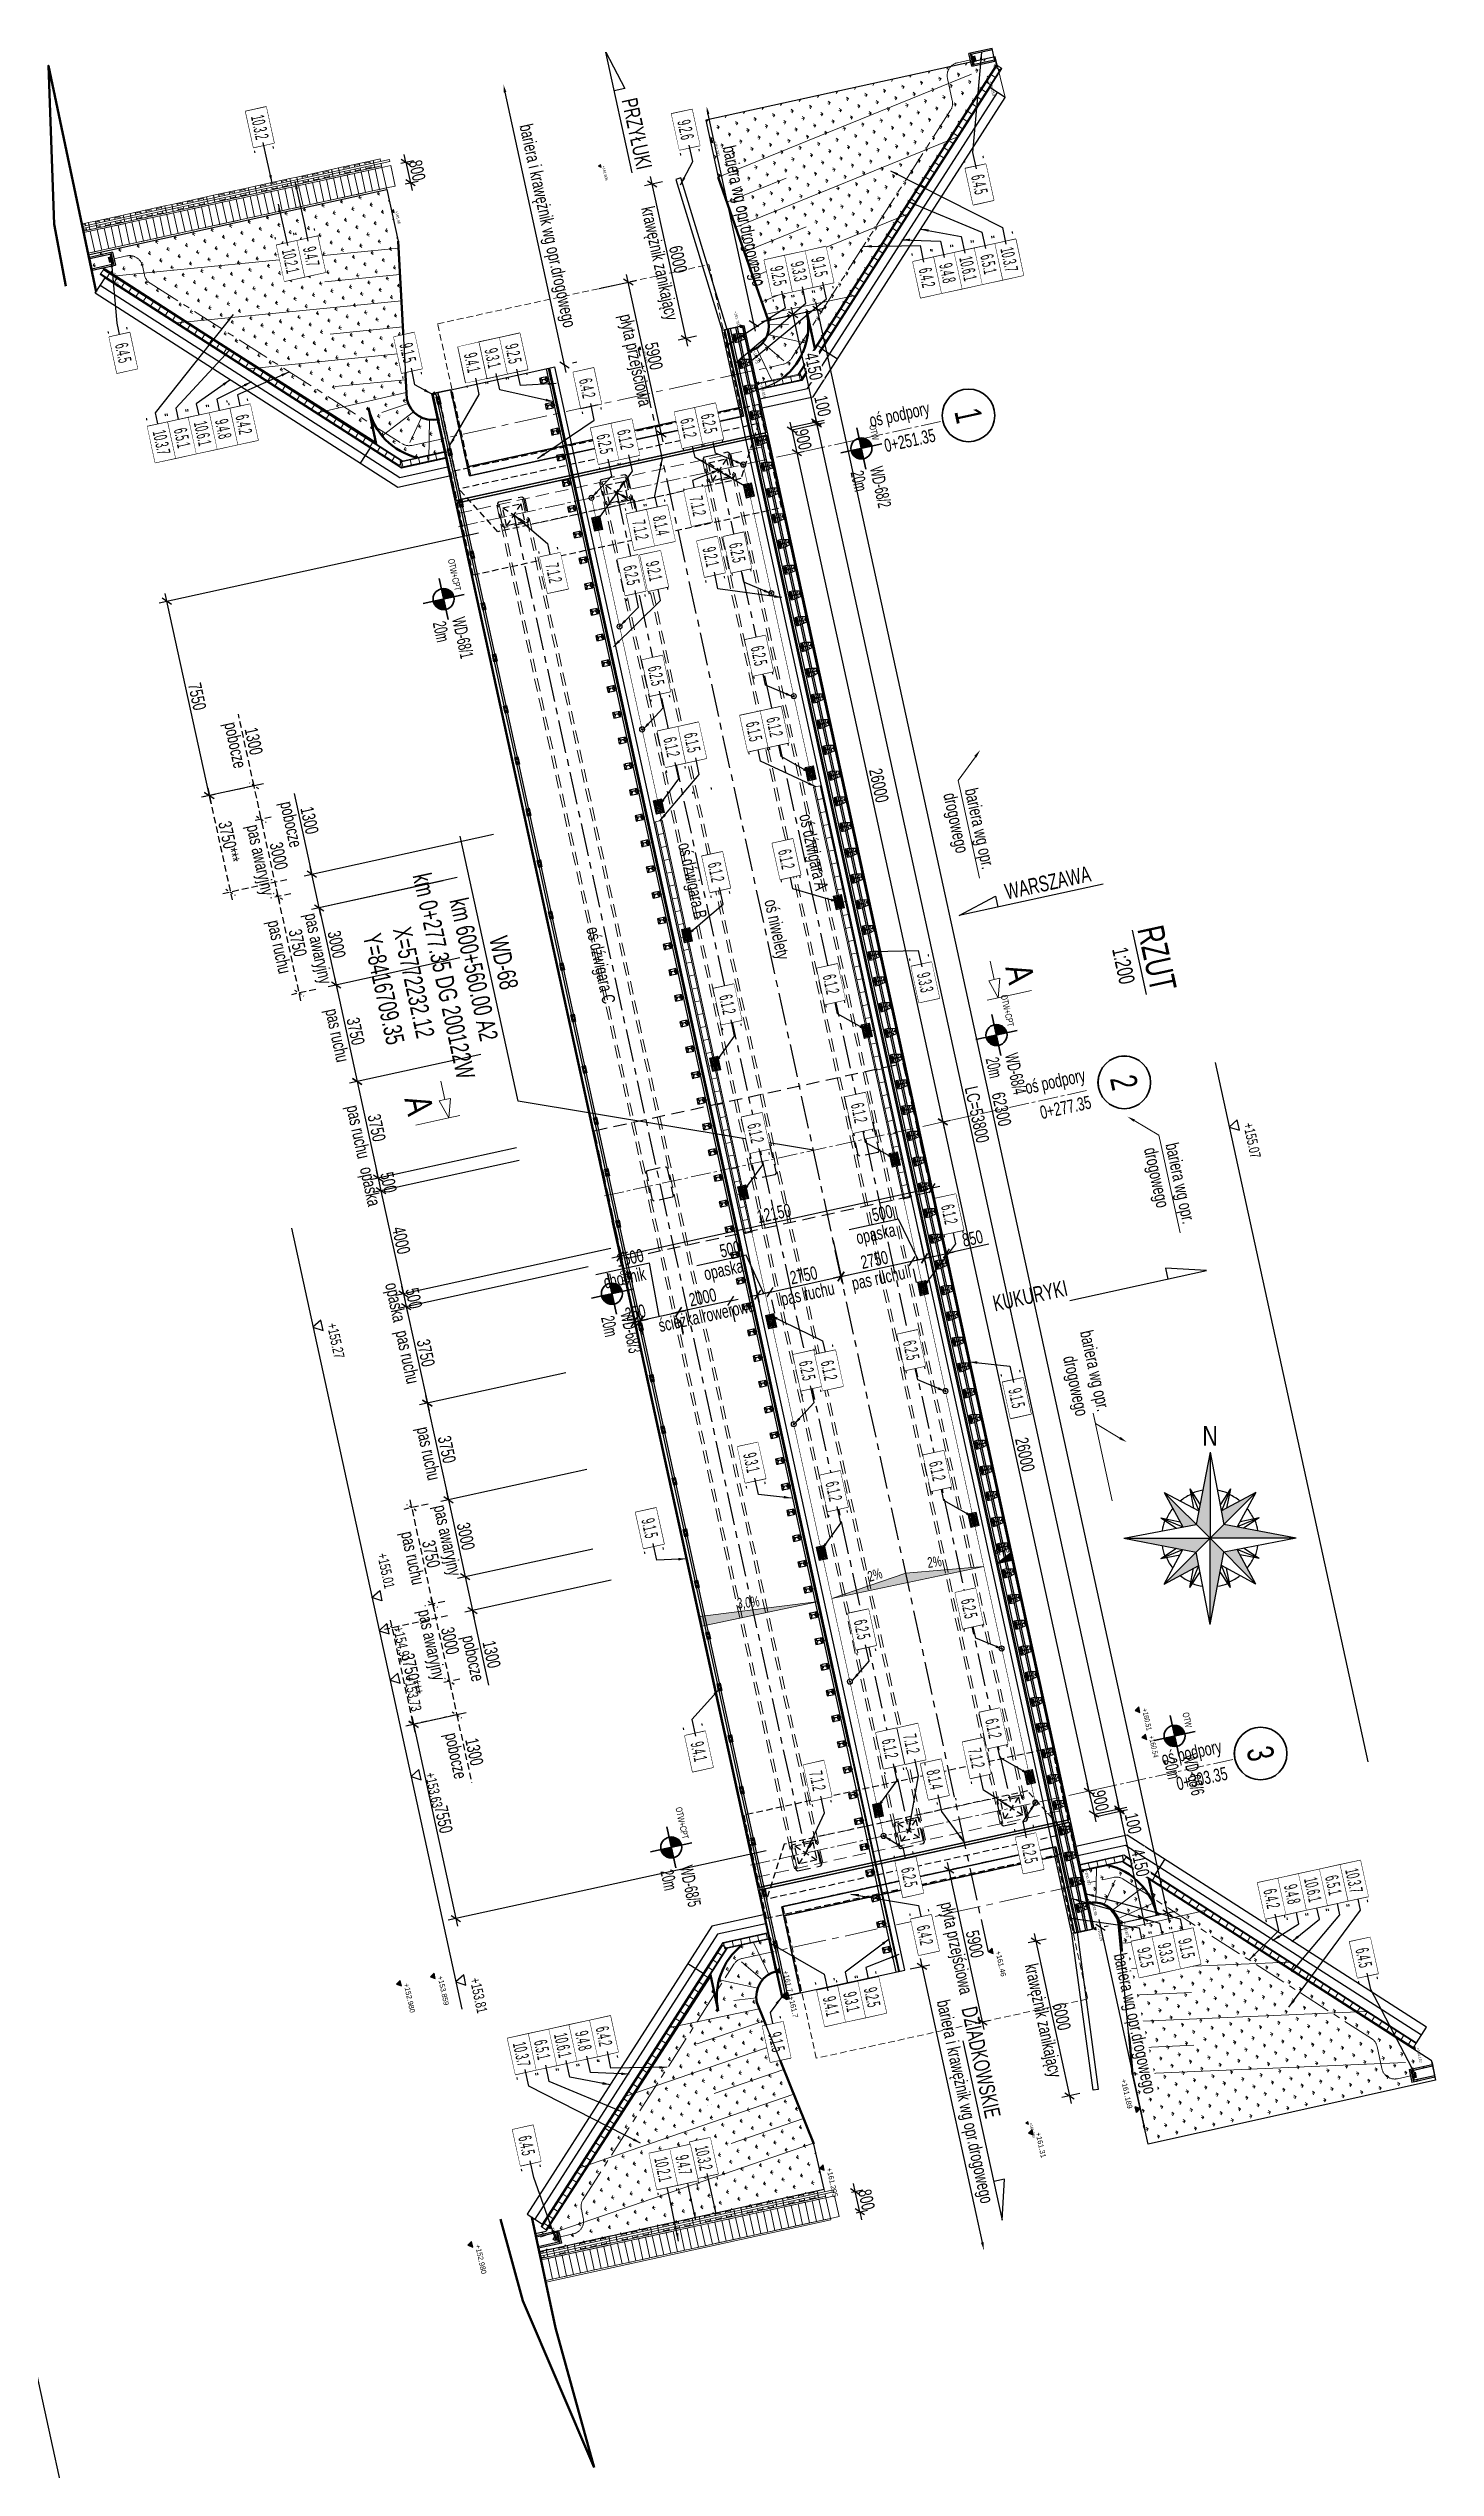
# Model space of a CAD drawing. Header units: metres. Extents: x 8416582 to 8417409, y 5771873 to 5772737.
# Drawn here: x 8416680.3 to 8416733, y 5772182.1 to 5772273.9 of the extents above; entities that cross this region are included whole.
import ezdxf
from ezdxf import colors
from ezdxf.entities.mleader import LeaderData, LeaderLine
from ezdxf.enums import TextEntityAlignment as Align
from ezdxf.math import Vec2, Vec3

# ---------------------------------------------------------------- set-up
doc = ezdxf.new("R2010")
doc.units = ezdxf.units.M
doc.set_wipeout_variables(frame=1)
doc.header["$PDSIZE"] = 0.05
for name, pattern in [('CENTER', [2, 1.25, -0.25, 0.25, -0.25]), ('CENTER2', [1.125, 0.75, -0.125, 0.125, -0.125]), ('DASHDOT', [25.4, 12.7, -6.35, 0, -6.35]), ('DASHED', [0.75, 0.5, -0.25]), ('HIDDEN', [0.375, 0.25, -0.125])]:
    doc.linetypes.add(name, pattern=pattern)
for name, color, linetype in [('$0$AII_opis', 1, 'Continuous'), ('00RamTab-T', 2, 'Continuous'), ('00RysOpi-T', 2, 'Continuous'), ('AII_M_balustrady', 8, 'Continuous'), ('AII_M_bariery', 8, 'Continuous'), ('AII_M_konstrukcja beton', 3, 'Continuous'), ('AII_M_krawężnik', 9, 'Continuous'), ('AII_M_obiekty', 7, 'Continuous'), ('AII_M_opis', 1, 'Continuous'), ('AII_M_opisy do legendy', 2, 'Continuous'), ('AII_M_opisy kierunki', 1, 'Continuous'), ('AII_M_osie główne', 8, 'CENTER'), ('AII_M_podpory', 1, 'Continuous'), ('AII_M_schody', 7, 'Continuous'), ('AII_odwodnienie_drenaż', 140, 'Continuous'), ('AII_opis', 1, 'Continuous'), ('AII_wyposażenie', 8, 'Continuous'), ('AII_xref', 7, 'Continuous')]:
    doc.layers.add(name, color=color, linetype=linetype)
for name, color, linetype, lineweight in [('AII_D_skarpa', 62, 'Continuous', 50), ('AII_M_geologia', 1, 'Continuous', 25), ('AII_M_konstrukcja 0.09', 6, 'Continuous', 9), ('AII_M_konstrukcja 0.18', 9, 'Continuous', 18), ('AII_M_konstrukcja 0.25', 1, 'Continuous', 25), ('AII_M_konstrukcja 0.35', 2, 'Continuous', 35), ('AII_M_kreskowanie', 8, 'Continuous', 0), ('AII_M_odwodnienie', 8, 'Continuous', 9), ('AII_M_opisy', 1, 'Continuous', 25), ('AII_M_opisy odniesienia', 1, 'Continuous', 25), ('AII_M_opisy rzedne', 1, 'Continuous', 25), ('AII_M_opisy spadki', 9, 'Continuous', 18), ('AII_M_opisy wymiary', 1, 'Continuous', 25), ('AII_M_osie', 9, 'CENTER', 18), ('AII_M_osie glowne', 9, 'CENTER2', 18), ('AII_M_robocza', 42, 'Continuous', 30), ('AII_M_skarpy', 9, 'Continuous', 18), ('AII_M_wymiary', 1, 'Continuous', 25), ('AII_M_wyposazenie', 1, 'Continuous', 25)]:
    doc.layers.add(name, color=color, linetype=linetype, lineweight=lineweight)
doc.layers.add('AII_M_opisy rzedne skarpy', color=6, linetype='Continuous', plot=False)
doc.layers.add('AII_M_przedmiar', color=1, linetype='Continuous', plot=False)
doc.styles.add('$0$CDMSTYLE', font='CDMSIMPL.shx', dxfattribs={"width": 0.7, "bigfont": 'CDMBIGPL.shx'})
doc.styles.add('AII_norm.', font='CDMSIMPL.shx', dxfattribs={"width": 0.7, "bigfont": 'CDMBIGPL.shx'})
doc.styles.add('CDMSTYLE', font='CDMSIMPL.shx', dxfattribs={"width": 0.7, "bigfont": 'CDMBIGPL.shx'})
doc.linetypes.add('OGRODZENIE1', pattern='A,6.35,-2.54,[133,ltypeshp.shx,S=2.54,R=0,X=-2.54,Y=0],-2.54,25.4', length=36.83)
doc.dimstyles.new('CDM-ME200MM', dxfattribs={"dimscale": 0.2, "dimtxt": 2.5, "dimasz": 1.5, "dimexe": 1.5, "dimexo": 5, "dimgap": 0.5, "dimtad": 1, "dimdec": 0, "dimlfac": 1000, "dimrnd": 1, "dimzin": 9, "dimtxsty": 'CDMSTYLE', "dimblk": 'OBLIQUE', "dimcen": 2.5, "dimdle": 1.5, "dimclrd": 9, "dimclre": 9, "dimclrt": 1, "dimadec": 1, "dimazin": 2, "dimtfac": 1, "dimtdec": 0, "dimtix": 1, "dimtmove": 2, "dimatfit": 3, "dimfxl": 1, "dimtvp": 1, "dimtolj": 1, "dimtzin": 0, "dimlwd": 25, "dimlwe": 25, "dimarcsym": 0})
doc.dimstyles.new('CDM-ME200MM$7', dxfattribs={"dimscale": 0.2, "dimtxt": 2.5, "dimasz": 1.5, "dimexe": 1.5, "dimexo": 5, "dimgap": 0.5, "dimtad": 1, "dimdec": 0, "dimlfac": 1000, "dimrnd": 1, "dimzin": 9, "dimtxsty": 'CDMSTYLE', "dimblk": 'OBLIQUE', "dimcen": 2.5, "dimdle": 1.5, "dimclrd": 9, "dimclre": 9, "dimclrt": 1, "dimadec": 1, "dimazin": 2, "dimtfac": 1, "dimtdec": 0, "dimtix": 1, "dimtmove": 2, "dimatfit": 3, "dimfxl": 1, "dimtvp": 1, "dimtolj": 1, "dimtzin": 0, "dimlwd": 25, "dimlwe": 25, "dimarcsym": 0})

msp = doc.modelspace()

# ---------------------------------------------------------------- texts
at = {"layer": '00RamTab-T', "color": 3, "linetype": 'Continuous', "lineweight": 0, "style": 'CDMSTYLE', "width": 0.8}
for p in [(8416717.2027, 5772238.8132), (8416694.3763, 5772233.8278)]:
    msp.add_text('A', height=1, rotation=282.320079, dxfattribs=at).set_placement(p, align=Align.MIDDLE_CENTER)
at = {"layer": 'AII_M_opis', "color": 3, "ltscale": 2, "style": 'AII_norm.', "width": 0.7}
msp.add_text('%%URZUT', height=1, rotation=282.320079, dxfattribs=at).set_placement((8416721.9186, 5772239.2964), align=Align.CENTER)
at = {"layer": 'AII_M_opis', "color": 1, "ltscale": 2, "style": 'AII_norm.', "width": 0.7}
msp.add_text('1:200', height=0.6, rotation=282.320079, dxfattribs=at).set_placement((8416720.844, 5772239.0617), align=Align.CENTER)
at = {"layer": 'AII_M_opisy', "color": 2, "insert": (8416697.9395, 5772239.3061), "char_height": 0.7, "attachment_point": 2, "rotation": 282.32017, "style": 'AII_norm.'}
msp.add_mtext('WD-68\\Pkm 600+560.00 A2\\Pkm 0+277.35 DG 200122W\\PX=5772232.12 \\PY=8416709.35', dxfattribs=at)
at = {"layer": 'AII_M_opisy spadki', "color": 9, "style": 'CDMSTYLE', "width": 0.7}
for s, rotation, p in [('2%%%', 7.598008, (8416713.9789, 5772216.2924)), ('4%%%', 18.329054, (8416716.5632, 5772216.7791)), ('2%%%', 17.04215, (8416711.7481, 5772215.8052)), ('3,0%%%', 6.245564, (8416706.8998, 5772214.7554))]:
    msp.add_text(s, height=0.4, rotation=rotation, dxfattribs=at).set_placement(p, align=Align.CENTER)
at = {"layer": 'AII_opis', "lineweight": 25, "char_height": 0.5, "attachment_point": 7, "rotation": 282.320078, "line_spacing_factor": 1.2, "style": 'AII_norm.'}
for s, insert in [('{\\W0.7;oś dźwigara A}', (8416708.6621, 5772244.7896)), ('{\\W0.7;oś dźwigara B}', (8416704.061, 5772243.7011)), ('{\\W0.7;oś niwelety}', (8416707.3418, 5772241.5472)), ('{\\W0.7;oś dźwigara C}', (8416700.5771, 5772240.5038))]:
    msp.add_mtext(s, dxfattribs=dict(at, insert=insert))

# ---------------------------------------------------------------- blocks, each defined once
blk = doc.blocks.new('OpiOsie02')
at = {"color": 0, "lineweight": 25}
blk.add_wipeout([(5, 5), (4.76, 6.55), (4.05, 7.94), (2.94, 9.05), (1.55, 9.76), (0, 10), (-1.55, 9.76), (-2.94, 9.05), (-4.05, 7.94), (-4.76, 6.55), (-5, 5), (-4.76, 3.45), (-4.05, 2.06), (-2.94, 0.95), (-1.55, 0.24), (0, 0), (1.55, 0.24), (2.94, 0.95), (4.05, 2.06), (4.76, 3.45)], dxfattribs=at).dxf.layer = 'AII_M_osie'
at = {"layer": 'AII_M_osie', "color": 0, "linetype": 'Continuous', "lineweight": 35}
blk.add_circle((0, 5), 5, dxfattribs=at)
at = {"layer": 'AII_M_osie', "color": 0, "lineweight": 25, "ltscale": 2, "style": 'CDMSTYLE', "width": 0.7}
blk.add_text('oś podpory', height=2.5, rotation=90, dxfattribs=at).set_placement((-1, -2), align=Align.BOTTOM_RIGHT)
at = {"layer": 'AII_M_osie', "color": 0, "linetype": 'Continuous', "lineweight": 50, "style": 'CDMSTYLE', "width": 0.7}
blk.add_attdef('NR', text='', height=5, dxfattribs=at).set_placement((0, 5), align=Align.MIDDLE)
at = {"layer": 'AII_M_osie', "color": 0, "lineweight": 25, "style": 'CDMSTYLE', "width": 0.7, "flags": 8}
blk.add_attdef('KILOMETRAŻ', text='', height=2.5, rotation=90, dxfattribs=at).set_placement((1, -2), align=Align.TOP_RIGHT)
blk = doc.blocks.new('_OBLIQUE')
at = {"color": 0, "linetype": 'ByBlock'}
blk.add_line((-0.5, -0.5), (0.5, 0.5), dxfattribs=at)
blk = doc.blocks.new('*D64')
at = {"layer": 'AII_M_opisy wymiary', "color": 9, "lineweight": 25, "transparency": 16777216}
for p, q in [((8416708.534, 5772259.47), (8416708.47, 5772259.763)), ((8416708.534, 5772259.47), (8416708.726, 5772258.591)), ((8416708.548, 5772259.473), (8416708.827, 5772259.534)), ((8416708.726, 5772258.591), (8416708.79, 5772258.298)), ((8416708.741, 5772258.594), (8416709.019, 5772258.655))]:
    blk.add_line(p, q, dxfattribs=at)
at = {"layer": 'Defpoints', "color": 0, "lineweight": 25, "transparency": 16777216}
for p in [(8416707.572, 5772259.26, 0), (8416707.764, 5772258.381), (8416708.726, 5772258.591)]:
    blk.add_point(p, dxfattribs=at)
at = {"layer": 'AII_M_opisy wymiary', "color": 9, "lineweight": 25, "transparency": 16777216, "xscale": 0.3, "yscale": 0.3, "zscale": 0.3}
for p, rotation in [((8416708.534, 5772259.47), 282.3200789319986), ((8416708.726, 5772258.591), 102.3200789319986)]:
    blk.add_blockref('_OBLIQUE', p, dxfattribs=dict(at, rotation=rotation))
at = {"layer": 'AII_M_opisy wymiary', "color": 1, "lineweight": 25, "transparency": 16777216, "insert": (8416708.972, 5772259.105), "char_height": 0.5, "attachment_point": 5, "rotation": 282.32008, "style": 'CDMSTYLE'}
blk.add_mtext('\\A1;900', dxfattribs=at)
blk = doc.blocks.new('*D65')
at = {"layer": 'AII_M_opisy wymiary', "color": 9, "lineweight": 25, "transparency": 16777216}
for p, q in [((8416708.662, 5772258.884), (8416714.338, 5772232.897)), ((8416708.741, 5772258.594), (8416709.019, 5772258.655)), ((8416714.288, 5772233.193), (8416714.567, 5772233.254))]:
    blk.add_line(p, q, dxfattribs=at)
at = {"layer": 'Defpoints', "color": 0, "lineweight": 25, "transparency": 16777216}
for p in [(8416707.764, 5772258.381), (8416714.274, 5772233.19), (8416713.311, 5772232.98)]:
    blk.add_point(p, dxfattribs=at)
at = {"layer": 'AII_M_opisy wymiary', "color": 9, "lineweight": 25, "transparency": 16777216, "xscale": 0.3, "yscale": 0.3, "zscale": 0.3}
for p, rotation in [((8416708.726, 5772258.591), 102.3200789319986), ((8416714.274, 5772233.19), 282.3200789319986)]:
    blk.add_blockref('_OBLIQUE', p, dxfattribs=dict(at, rotation=rotation))
at = {"layer": 'AII_M_opisy wymiary', "color": 1, "lineweight": 25, "transparency": 16777216, "insert": (8416711.842, 5772245.965), "char_height": 0.5, "attachment_point": 5, "rotation": 282.32008, "style": 'CDMSTYLE'}
blk.add_mtext('\\A1;26000', dxfattribs=at)
blk = doc.blocks.new('*D66')
at = {"layer": 'AII_M_opisy wymiary', "color": 9, "lineweight": 25, "transparency": 16777216}
for p, q in [((8416714.21, 5772233.483), (8416719.885, 5772207.495)), ((8416714.288, 5772233.193), (8416714.567, 5772233.254)), ((8416719.848, 5772207.794), (8416720.114, 5772207.853))]:
    blk.add_line(p, q, dxfattribs=at)
at = {"layer": 'Defpoints', "color": 0, "lineweight": 25, "transparency": 16777216}
for p in [(8416713.311, 5772232.98), (8416718.871, 5772207.581), (8416719.821, 5772207.789)]:
    blk.add_point(p, dxfattribs=at)
at = {"layer": 'AII_M_opisy wymiary', "color": 9, "lineweight": 25, "transparency": 16777216, "xscale": 0.3, "yscale": 0.3, "zscale": 0.3}
for p, rotation in [((8416714.274, 5772233.19), 102.3200789319986), ((8416719.821, 5772207.789), 282.3200789319986)]:
    blk.add_blockref('_OBLIQUE', p, dxfattribs=dict(at, rotation=rotation))
at = {"layer": 'AII_M_opisy wymiary', "color": 1, "lineweight": 25, "transparency": 16777216, "insert": (8416717.389, 5772220.564), "char_height": 0.5, "attachment_point": 5, "rotation": 282.32008, "style": 'CDMSTYLE'}
blk.add_mtext('\\A1;26000', dxfattribs=at)
blk = doc.blocks.new('*D67')
at = {"layer": 'AII_M_opisy wymiary', "color": 9, "lineweight": 25, "transparency": 16777216}
for p, q in [((8416719.821, 5772207.789), (8416719.757, 5772208.082)), ((8416719.821, 5772207.789), (8416720.013, 5772206.909)), ((8416719.836, 5772207.792), (8416720.114, 5772207.853)), ((8416720.013, 5772206.909), (8416720.077, 5772206.616)), ((8416720.028, 5772206.912), (8416720.306, 5772206.973))]:
    blk.add_line(p, q, dxfattribs=at)
at = {"layer": 'Defpoints', "color": 0, "lineweight": 25, "transparency": 16777216}
for p in [(8416718.859, 5772207.578), (8416719.051, 5772206.699), (8416720.013, 5772206.909)]:
    blk.add_point(p, dxfattribs=at)
at = {"layer": 'AII_M_opisy wymiary', "color": 9, "lineweight": 25, "transparency": 16777216, "xscale": 0.3, "yscale": 0.3, "zscale": 0.3}
for p, rotation in [((8416719.821, 5772207.789), 282.3200789319986), ((8416720.013, 5772206.909), 102.3200789319986)]:
    blk.add_blockref('_OBLIQUE', p, dxfattribs=dict(at, rotation=rotation))
at = {"layer": 'AII_M_opisy wymiary', "color": 1, "lineweight": 25, "transparency": 16777216, "insert": (8416720.259, 5772207.424), "char_height": 0.5, "attachment_point": 5, "rotation": 282.32008, "style": 'CDMSTYLE'}
blk.add_mtext('\\A1;900', dxfattribs=at)
blk = doc.blocks.new('*D68')
at = {"layer": 'AII_M_opisy wymiary', "color": 9, "lineweight": 25, "transparency": 16777216}
for p, q in [((8416708.548, 5772259.473), (8416709.781, 5772259.743)), ((8416709.424, 5772259.972), (8416721.031, 5772206.824)), ((8416720.028, 5772206.912), (8416721.26, 5772207.182))]:
    blk.add_line(p, q, dxfattribs=at)
at = {"layer": 'Defpoints', "color": 0, "lineweight": 25, "transparency": 16777216}
for p in [(8416707.572, 5772259.26), (8416719.051, 5772206.699), (8416720.967, 5772207.118)]:
    blk.add_point(p, dxfattribs=at)
at = {"layer": 'AII_M_opisy wymiary', "color": 9, "lineweight": 25, "transparency": 16777216, "xscale": 0.3, "yscale": 0.3, "zscale": 0.3}
for p, rotation in [((8416709.488, 5772259.679), 102.3200789319986), ((8416720.967, 5772207.118), 282.3200789319986)]:
    blk.add_blockref('_OBLIQUE', p, dxfattribs=dict(at, rotation=rotation))
at = {"layer": 'AII_M_opisy wymiary', "color": 1, "lineweight": 25, "transparency": 16777216, "insert": (8416715.569, 5772233.473), "char_height": 0.5, "attachment_point": 5, "rotation": 282.32008, "style": 'CDMSTYLE'}
blk.add_mtext('\\A1;LC=53800', dxfattribs=at)
blk = doc.blocks.new('*D69')
at = {"layer": 'AII_M_opisy wymiary', "color": 9, "lineweight": 25, "transparency": 16777216}
for p, q in [((8416708.527, 5772259.571), (8416709.759, 5772259.84)), ((8416708.548, 5772259.473), (8416709.781, 5772259.743)), ((8416709.466, 5772259.776), (8416709.402, 5772260.069)), ((8416709.466, 5772259.776), (8416709.488, 5772259.679)), ((8416709.488, 5772259.679), (8416709.552, 5772259.385))]:
    blk.add_line(p, q, dxfattribs=at)
at = {"layer": 'Defpoints', "color": 0, "lineweight": 25, "transparency": 16777216}
for p in [(8416709.488, 5772259.679), (8416707.55, 5772259.358, 0), (8416707.572, 5772259.26, 0)]:
    blk.add_point(p, dxfattribs=at)
at = {"layer": 'AII_M_opisy wymiary', "color": 9, "lineweight": 25, "transparency": 16777216, "xscale": 0.3, "yscale": 0.3, "zscale": 0.3}
for p, rotation in [((8416709.466, 5772259.776), 282.3200789319986), ((8416709.488, 5772259.679), 102.3200789319986)]:
    blk.add_blockref('_OBLIQUE', p, dxfattribs=dict(at, rotation=rotation))
at = {"layer": 'AII_M_opisy wymiary', "color": 1, "lineweight": 25, "transparency": 16777216, "insert": (8416709.704, 5772260.374), "char_height": 0.5, "attachment_point": 5, "rotation": 282.32008, "style": 'CDMSTYLE'}
blk.add_mtext('\\A1;100', dxfattribs=at)
blk = doc.blocks.new('*D70')
at = {"layer": 'AII_M_opisy wymiary', "color": 9, "lineweight": 25, "transparency": 16777216}
for p, q in [((8416707.642, 5772263.626), (8416708.874, 5772263.895)), ((8416709.53, 5772259.483), (8416708.517, 5772264.124)), ((8416708.527, 5772259.571), (8416709.759, 5772259.84))]:
    blk.add_line(p, q, dxfattribs=at)
at = {"layer": 'Defpoints', "color": 0, "lineweight": 25, "transparency": 16777216}
for p in [(8416706.665, 5772263.412), (8416708.581, 5772263.831), (8416707.55, 5772259.358, 0)]:
    blk.add_point(p, dxfattribs=at)
at = {"layer": 'AII_M_opisy wymiary', "color": 9, "lineweight": 25, "transparency": 16777216, "xscale": 0.3, "yscale": 0.3, "zscale": 0.3}
for p, rotation in [((8416708.581, 5772263.831), 102.3200789319986), ((8416709.466, 5772259.776), 282.3200789319986)]:
    blk.add_blockref('_OBLIQUE', p, dxfattribs=dict(at, rotation=rotation))
at = {"layer": 'AII_M_opisy wymiary', "color": 1, "lineweight": 25, "transparency": 16777216, "insert": (8416709.365, 5772261.878), "char_height": 0.5, "attachment_point": 5, "rotation": 282.32008, "style": 'CDMSTYLE', "bg_fill": 3, "box_fill_scale": 1.1, "bg_fill_color": 256, "bg_fill_true_color": 13158600, "bg_fill_transparency": 0}
blk.add_mtext('\\A1;4150', dxfattribs=at)
blk = doc.blocks.new('*D71')
at = {"layer": 'AII_M_opisy wymiary', "color": 9, "lineweight": 25, "transparency": 16777216}
for p, q in [((8416720.967, 5772207.118), (8416720.903, 5772207.411)), ((8416720.028, 5772206.912), (8416721.26, 5772207.182)), ((8416720.049, 5772206.815), (8416721.282, 5772207.084)), ((8416720.967, 5772207.118), (8416720.988, 5772207.02)), ((8416720.988, 5772207.02), (8416721.052, 5772206.727))]:
    blk.add_line(p, q, dxfattribs=at)
at = {"layer": 'Defpoints', "color": 0, "lineweight": 25, "transparency": 16777216}
for p in [(8416719.051, 5772206.699), (8416719.072, 5772206.601), (8416720.988, 5772207.02)]:
    blk.add_point(p, dxfattribs=at)
at = {"layer": 'AII_M_opisy wymiary', "color": 9, "lineweight": 25, "transparency": 16777216, "xscale": 0.3, "yscale": 0.3, "zscale": 0.3}
for p, rotation in [((8416720.967, 5772207.118), 282.3200789319986), ((8416720.988, 5772207.02), 102.3200789319986)]:
    blk.add_blockref('_OBLIQUE', p, dxfattribs=dict(at, rotation=rotation))
at = {"layer": 'AII_M_opisy wymiary', "color": 1, "lineweight": 25, "transparency": 16777216, "insert": (8416721.498, 5772206.563), "char_height": 0.5, "attachment_point": 5, "rotation": 282.32008, "style": 'CDMSTYLE'}
blk.add_mtext('\\A1;100', dxfattribs=at)
blk = doc.blocks.new('*D72')
at = {"layer": 'AII_M_opisy wymiary', "color": 9, "lineweight": 25, "transparency": 16777216}
for p, q in [((8416720.924, 5772207.313), (8416721.938, 5772202.672)), ((8416720.049, 5772206.815), (8416721.282, 5772207.084)), ((8416720.935, 5772202.76), (8416722.167, 5772203.029))]:
    blk.add_line(p, q, dxfattribs=at)
at = {"layer": 'Defpoints', "color": 0, "lineweight": 25, "transparency": 16777216}
for p in [(8416719.072, 5772206.601), (8416721.874, 5772202.965), (8416719.958, 5772202.547)]:
    blk.add_point(p, dxfattribs=at)
at = {"layer": 'AII_M_opisy wymiary', "color": 9, "lineweight": 25, "transparency": 16777216, "xscale": 0.3, "yscale": 0.3, "zscale": 0.3}
for p, rotation in [((8416720.988, 5772207.02), 102.3200789319986), ((8416721.874, 5772202.965), 282.3200789319986)]:
    blk.add_blockref('_OBLIQUE', p, dxfattribs=dict(at, rotation=rotation))
at = {"layer": 'AII_M_opisy wymiary', "color": 1, "lineweight": 25, "transparency": 16777216, "insert": (8416721.773, 5772205.067), "char_height": 0.5, "attachment_point": 5, "rotation": 282.32008, "style": 'CDMSTYLE', "bg_fill": 3, "box_fill_scale": 1.1, "bg_fill_color": 256, "bg_fill_true_color": 13158600, "bg_fill_transparency": 0}
blk.add_mtext('\\A1;4150', dxfattribs=at)
blk = doc.blocks.new('*D73')
at = {"layer": 'AII_M_opisy wymiary', "color": 9, "lineweight": 25, "transparency": 16777216}
for p, q in [((8416713.147, 5772233.968), (8416713.93, 5772230.379)), ((8416714.16, 5772230.736), (8416701.703, 5772228.015)), ((8416701.703, 5772229.421), (8416702.06, 5772227.786))]:
    blk.add_line(p, q, dxfattribs=at)
at = {"layer": 'Defpoints', "color": 0, "lineweight": 25, "transparency": 16777216}
for p in [(8416712.933, 5772234.945), (8416701.49, 5772230.398), (8416701.996, 5772228.079)]:
    blk.add_point(p, dxfattribs=at)
at = {"layer": 'AII_M_opisy wymiary', "color": 9, "lineweight": 25, "transparency": 16777216, "xscale": 0.3, "yscale": 0.3, "zscale": 0.3}
for p, rotation in [((8416713.866, 5772230.672), 12.32007893199859), ((8416701.996, 5772228.079), 192.3200789319986)]:
    blk.add_blockref('_OBLIQUE', p, dxfattribs=dict(at, rotation=rotation))
at = {"layer": 'AII_M_opisy wymiary', "color": 1, "lineweight": 25, "transparency": 16777216, "insert": (8416707.857, 5772229.718), "char_height": 0.5, "attachment_point": 5, "rotation": 12.32008, "style": 'CDMSTYLE'}
blk.add_mtext('\\A1;12150', dxfattribs=at)
blk = doc.blocks.new('*D74')
at = {"layer": 'AII_M_opisy wymiary', "color": 9, "lineweight": 25, "transparency": 16777216}
for p, q in [((8416706.8, 5772228.133), (8416704.927, 5772227.724)), ((8416707.471, 5772226.68), (8416706.8, 5772228.133)), ((8416706.934, 5772226.562), (8416708.008, 5772226.797)), ((8416707.04, 5772227.482), (8416707.291, 5772226.333)), ((8416707.891, 5772225.927), (8416707.779, 5772226.44))]:
    blk.add_line(p, q, dxfattribs=at)
at = {"layer": 'Defpoints', "color": 0, "lineweight": 25, "transparency": 16777216}
for p in [(8416706.826, 5772228.459), (8416707.678, 5772226.904), (8416707.715, 5772226.733)]:
    blk.add_point(p, dxfattribs=at)
at = {"layer": 'AII_M_opisy wymiary', "color": 9, "lineweight": 25, "transparency": 16777216, "xscale": 0.3, "yscale": 0.3, "zscale": 0.3}
for p, rotation in [((8416707.227, 5772226.626), 192.3200789390849), ((8416707.715, 5772226.733), 12.32007893908495)]:
    blk.add_blockref('_OBLIQUE', p, dxfattribs=dict(at, rotation=rotation))
at = {"layer": 'AII_M_opisy wymiary', "color": 1, "lineweight": 25, "transparency": 16777216, "char_height": 0.5, "attachment_point": 5, "rotation": 12.32008, "style": 'CDMSTYLE'}
for s, insert in [('\\A1;500', (8416706.188, 5772228.357)), ('\\A1;opaska', (8416705.956, 5772227.505))]:
    blk.add_mtext(s, dxfattribs=dict(at, insert=insert))
blk = doc.blocks.new('*D75')
at = {"layer": 'AII_M_opisy wymiary', "color": 9, "lineweight": 25, "transparency": 16777216}
for p, q in [((8416710.101, 5772228.696), (8416710.466, 5772227.027)), ((8416707.715, 5772226.733), (8416707.422, 5772226.669)), ((8416707.715, 5772226.733), (8416710.402, 5772227.32)), ((8416710.402, 5772227.32), (8416710.695, 5772227.384)), ((8416707.891, 5772225.927), (8416707.779, 5772226.44))]:
    blk.add_line(p, q, dxfattribs=at)
at = {"layer": 'Defpoints', "color": 0, "lineweight": 25, "transparency": 16777216}
for p in [(8416709.888, 5772229.673), (8416707.678, 5772226.904), (8416710.402, 5772227.32)]:
    blk.add_point(p, dxfattribs=at)
at = {"layer": 'AII_M_opisy wymiary', "color": 9, "lineweight": 25, "transparency": 16777216, "xscale": 0.3, "yscale": 0.3, "zscale": 0.3}
for p, rotation in [((8416710.402, 5772227.32), 192.3200789390849), ((8416707.715, 5772226.733), 12.320078939085)]:
    blk.add_blockref('_OBLIQUE', p, dxfattribs=dict(at, rotation=rotation))
at = {"layer": 'AII_M_opisy wymiary', "color": 1, "lineweight": 25, "transparency": 16777216, "char_height": 0.5, "attachment_point": 5, "rotation": 12.32008, "style": 'CDMSTYLE'}
for s, insert in [('\\A1;2750', (8416708.984, 5772227.368)), ('\\A1;pas ruchu', (8416709.151, 5772226.603))]:
    blk.add_mtext(s, dxfattribs=dict(at, insert=insert))
blk = doc.blocks.new('*D76')
at = {"layer": 'AII_M_opisy wymiary', "color": 9, "lineweight": 25, "transparency": 16777216}
for p, q in [((8416710.101, 5772228.696), (8416710.466, 5772227.027)), ((8416710.402, 5772227.32), (8416713.089, 5772227.907)), ((8416713.089, 5772227.907), (8416713.382, 5772227.971)), ((8416713.265, 5772227.101), (8416713.153, 5772227.613)), ((8416710.402, 5772227.32), (8416710.109, 5772227.256))]:
    blk.add_line(p, q, dxfattribs=at)
at = {"layer": 'Defpoints', "color": 0, "lineweight": 25, "transparency": 16777216}
for p in [(8416709.888, 5772229.673), (8416713.051, 5772228.078), (8416713.089, 5772227.907)]:
    blk.add_point(p, dxfattribs=at)
at = {"layer": 'AII_M_opisy wymiary', "color": 9, "lineweight": 25, "transparency": 16777216, "xscale": 0.3, "yscale": 0.3, "zscale": 0.3}
for p, rotation in [((8416710.402, 5772227.32), 12.320078939085), ((8416713.089, 5772227.907), 192.3200789390849)]:
    blk.add_blockref('_OBLIQUE', p, dxfattribs=dict(at, rotation=rotation))
at = {"layer": 'AII_M_opisy wymiary', "color": 1, "lineweight": 25, "transparency": 16777216, "char_height": 0.5, "attachment_point": 5, "rotation": 12.32008, "style": 'CDMSTYLE'}
for s, insert in [('\\A1;pas ruchu', (8416711.838, 5772227.19)), ('\\A1;2750', (8416711.671, 5772227.955))]:
    blk.add_mtext(s, dxfattribs=dict(at, insert=insert))
blk = doc.blocks.new('*D77')
at = {"layer": 'AII_M_opisy wymiary', "color": 9, "lineweight": 25, "transparency": 16777216}
for p, q in [((8416712.58, 5772229.503), (8416710.708, 5772229.094)), ((8416713.333, 5772227.96), (8416712.58, 5772229.503)), ((8416713.39, 5772228.869), (8416713.641, 5772227.72)), ((8416712.795, 5772227.843), (8416713.87, 5772228.077)), ((8416713.265, 5772227.101), (8416713.153, 5772227.613))]:
    blk.add_line(p, q, dxfattribs=at)
at = {"layer": 'Defpoints', "color": 0, "lineweight": 25, "transparency": 16777216}
for p in [(8416713.177, 5772229.846), (8416713.051, 5772228.078), (8416713.577, 5772228.013)]:
    blk.add_point(p, dxfattribs=at)
at = {"layer": 'AII_M_opisy wymiary', "color": 9, "lineweight": 25, "transparency": 16777216, "xscale": 0.3, "yscale": 0.3, "zscale": 0.3}
for p, rotation in [((8416713.089, 5772227.907), 192.3200789390849), ((8416713.577, 5772228.013), 12.32007893908495)]:
    blk.add_blockref('_OBLIQUE', p, dxfattribs=dict(at, rotation=rotation))
at = {"layer": 'AII_M_opisy wymiary', "color": 1, "lineweight": 25, "transparency": 16777216, "char_height": 0.5, "attachment_point": 5, "rotation": 12.32008, "style": 'CDMSTYLE'}
for s, insert in [('\\A1;500', (8416711.968, 5772229.727)), ('\\A1;opaska', (8416711.737, 5772228.875))]:
    blk.add_mtext(s, dxfattribs=dict(at, insert=insert))
blk = doc.blocks.new('*D78')
at = {"layer": 'AII_M_opisy wymiary', "color": 9, "lineweight": 25, "transparency": 16777216}
for p, q in [((8416703.126, 5772227.834), (8416701.091, 5772227.39)), ((8416703.496, 5772225.811), (8416703.126, 5772227.834)), ((8416702.47, 5772225.587), (8416704.521, 5772226.036)), ((8416704.413, 5772225.125), (8416704.292, 5772225.678)), ((8416702.878, 5772225.125), (8416702.827, 5772225.358))]:
    blk.add_line(p, q, dxfattribs=at)
at = {"layer": 'Defpoints', "color": 0, "lineweight": 25, "transparency": 16777216}
for p in [(8416702.665, 5772226.102), (8416704.2, 5772226.102), (8416704.228, 5772225.972)]:
    blk.add_point(p, dxfattribs=at)
at = {"layer": 'AII_M_opisy wymiary', "color": 9, "lineweight": 25, "transparency": 16777216, "xscale": 0.3, "yscale": 0.3, "zscale": 0.3}
for p, rotation in [((8416702.763, 5772225.651), 192.3200789390849), ((8416704.228, 5772225.972), 12.32007893908495)]:
    blk.add_blockref('_OBLIQUE', p, dxfattribs=dict(at, rotation=rotation))
at = {"layer": 'AII_M_opisy wymiary', "color": 1, "lineweight": 25, "transparency": 16777216, "char_height": 0.5, "attachment_point": 5, "rotation": 12.32008, "style": 'CDMSTYLE'}
for s, insert in [('\\A1;chodnik', (8416702.183, 5772227.27)), ('\\A1;1500', (8416702.384, 5772228.03))]:
    blk.add_mtext(s, dxfattribs=dict(at, insert=insert))
blk = doc.blocks.new('*D79')
at = {"layer": 'AII_M_opisy wymiary', "color": 9, "lineweight": 25, "transparency": 16777216}
for p, q in [((8416704.247, 5772225.976), (8416703.954, 5772225.912)), ((8416706.201, 5772226.402), (8416704.247, 5772225.976)), ((8416704.423, 5772225.17), (8416704.311, 5772225.682)), ((8416706.201, 5772226.402), (8416706.494, 5772226.466)), ((8416706.377, 5772225.596), (8416706.265, 5772226.109))]:
    blk.add_line(p, q, dxfattribs=at)
at = {"layer": 'Defpoints', "color": 0, "lineweight": 25, "transparency": 16777216}
for p in [(8416706.164, 5772226.573), (8416704.21, 5772226.147), (8416704.247, 5772225.976)]:
    blk.add_point(p, dxfattribs=at)
at = {"layer": 'AII_M_opisy wymiary', "color": 9, "lineweight": 25, "transparency": 16777216, "xscale": 0.3, "yscale": 0.3, "zscale": 0.3}
for p, rotation in [((8416706.201, 5772226.402), 192.3200789390849), ((8416704.247, 5772225.976), 12.32007893908495)]:
    blk.add_blockref('_OBLIQUE', p, dxfattribs=dict(at, rotation=rotation))
at = {"layer": 'AII_M_opisy wymiary', "color": 1, "lineweight": 25, "transparency": 16777216, "char_height": 0.5, "attachment_point": 5, "rotation": 12.32008, "style": 'CDMSTYLE'}
for s, insert in [('\\A1;2000', (8416705.149, 5772226.531)), ('\\A1;ścieżka rowerowa', (8416705.299, 5772225.847))]:
    blk.add_mtext(s, dxfattribs=dict(at, insert=insert))
blk = doc.blocks.new('*D80')
at = {"layer": 'AII_M_opisy wymiary', "color": 9, "lineweight": 25, "transparency": 16777216}
for p, q in [((8416713.364, 5772228.99), (8416713.513, 5772228.306)), ((8416714.322, 5772228.585), (8416714.471, 5772227.902)), ((8416716.013, 5772228.545), (8416714.407, 5772228.195)), ((8416713.284, 5772227.949), (8416714.701, 5772228.259))]:
    blk.add_line(p, q, dxfattribs=at)
at = {"layer": 'Defpoints', "color": 0, "lineweight": 25, "transparency": 16777216}
for p in [(8416714.109, 5772229.562), (8416713.577, 5772228.013), (8416714.407, 5772228.195)]:
    blk.add_point(p, dxfattribs=at)
at = {"layer": 'AII_M_opisy wymiary', "color": 9, "lineweight": 25, "transparency": 16777216, "xscale": 0.3, "yscale": 0.3, "zscale": 0.3}
for p, rotation in [((8416713.577, 5772228.013), 192.3200789319986), ((8416714.407, 5772228.195), 12.3200789319986)]:
    blk.add_blockref('_OBLIQUE', p, dxfattribs=dict(at, rotation=rotation))
at = {"layer": 'AII_M_opisy wymiary', "color": 1, "lineweight": 25, "transparency": 16777216, "insert": (8416715.401, 5772228.77), "char_height": 0.5, "attachment_point": 5, "rotation": 12.32008, "style": 'CDMSTYLE'}
blk.add_mtext('\\A1;850', dxfattribs=at)
blk = doc.blocks.new('*D81')
at = {"layer": 'AII_M_opisy wymiary', "color": 9, "lineweight": 25, "transparency": 16777216}
for p, q in [((8416702.403, 5772226.217), (8416702.606, 5772225.289)), ((8416702.786, 5772225.635), (8416703.079, 5772225.699)), ((8416702.542, 5772225.582), (8416702.249, 5772225.518)), ((8416702.542, 5772225.582), (8416702.786, 5772225.635)), ((8416702.89, 5772225.16), (8416702.85, 5772225.342))]:
    blk.add_line(p, q, dxfattribs=at)
at = {"layer": 'Defpoints', "color": 0, "lineweight": 25, "transparency": 16777216}
for p in [(8416702.19, 5772227.194), (8416702.676, 5772226.137), (8416702.786, 5772225.635)]:
    blk.add_point(p, dxfattribs=at)
at = {"layer": 'AII_M_opisy wymiary', "color": 9, "lineweight": 25, "transparency": 16777216, "xscale": 0.3, "yscale": 0.3, "zscale": 0.3}
for p, rotation in [((8416702.542, 5772225.582), 12.320078939085), ((8416702.786, 5772225.635), 192.3200789390849)]:
    blk.add_blockref('_OBLIQUE', p, dxfattribs=dict(at, rotation=rotation))
at = {"layer": 'AII_M_opisy wymiary', "color": 1, "lineweight": 25, "transparency": 16777216, "insert": (8416702.589, 5772225.951), "char_height": 0.5, "attachment_point": 5, "rotation": 12.32008, "style": 'CDMSTYLE'}
blk.add_mtext('\\A1;250', dxfattribs=at)
blk = doc.blocks.new('*D82')
at = {"layer": 'AII_M_opisy wymiary', "color": 9, "lineweight": 25, "transparency": 16777216}
for p, q in [((8416718.198, 5772202.17), (8416717.512, 5772202.02)), ((8416717.741, 5772202.377), (8416719.149, 5772195.929)), ((8416719.478, 5772196.308), (8416718.792, 5772196.158))]:
    blk.add_line(p, q, dxfattribs=at)
at = {"layer": 'Defpoints', "color": 0, "lineweight": 25, "transparency": 16777216}
for p in [(8416719.175, 5772202.383), (8416720.455, 5772196.522), (8416719.085, 5772196.222)]:
    blk.add_point(p, dxfattribs=at)
at = {"layer": 'AII_M_opisy wymiary', "color": 9, "lineweight": 25, "transparency": 16777216, "xscale": 0.3, "yscale": 0.3, "zscale": 0.3}
for p, rotation in [((8416717.805, 5772202.084), 102.320078944778), ((8416719.085, 5772196.222), 282.320078944778)]:
    blk.add_blockref('_OBLIQUE', p, dxfattribs=dict(at, rotation=rotation))
at = {"layer": 'AII_M_opisy wymiary', "color": 1, "lineweight": 25, "transparency": 16777216, "char_height": 0.5, "attachment_point": 5, "rotation": 282.32008, "style": 'CDMSTYLE'}
for s, insert in [('\\A1;krawężnik zanikający', (8416718.021, 5772199.061)), ('\\A1;6000', (8416718.787, 5772199.228))]:
    blk.add_mtext(s, dxfattribs=dict(at, insert=insert))
blk = doc.blocks.new('*D83')
at = {"layer": 'AII_M_opisy wymiary', "color": 9, "lineweight": 25, "transparency": 16777216}
for p, q in [((8416703.627, 5772268.883), (8416702.941, 5772268.733)), ((8416704.579, 5772262.642), (8416703.17, 5772269.09)), ((8416704.908, 5772263.021), (8416704.221, 5772262.871))]:
    blk.add_line(p, q, dxfattribs=at)
at = {"layer": 'Defpoints', "color": 0, "lineweight": 25, "transparency": 16777216}
for p in [(8416704.604, 5772269.096), (8416703.234, 5772268.797), (8416705.885, 5772263.234)]:
    blk.add_point(p, dxfattribs=at)
at = {"layer": 'AII_M_opisy wymiary', "color": 9, "lineweight": 25, "transparency": 16777216, "xscale": 0.3, "yscale": 0.3, "zscale": 0.3}
for p, rotation in [((8416703.234, 5772268.797), 102.3200859755738), ((8416704.515, 5772262.935), 282.3200859755738)]:
    blk.add_blockref('_OBLIQUE', p, dxfattribs=dict(at, rotation=rotation))
at = {"layer": 'AII_M_opisy wymiary', "color": 1, "lineweight": 25, "transparency": 16777216, "char_height": 0.5, "attachment_point": 5, "rotation": 282.32009, "style": 'CDMSTYLE'}
for s, insert in [('\\A1;krawężnik zanikający', (8416703.451, 5772265.774)), ('\\A1;6000', (8416704.216, 5772265.941))]:
    blk.add_mtext(s, dxfattribs=dict(at, insert=insert))
blk = doc.blocks.new('*U199')
at = {"layer": 'AII_M_schody', "color": 0, "linetype": 'Continuous', "lineweight": 5}
for points in [[(-0.46, -11.07), (-0.46, 0), (-0.4, 0), (-0.4, -11.07)], [(0.4, 0), (0.4, 0.34), (-0.4, 0.34), (-0.4, 0)], [(0.4, -0.27), (0.4, 0), (-0.4, 0), (-0.4, -0.27)], [(0.635, 0.34), (0.555, 0.34), (0.555, -11.07), (0.635, -11.07)], [(0.4, -0.54), (0.4, -0.27), (-0.4, -0.27), (-0.4, -0.54)], [(0.4, -0.81), (0.4, -0.54), (-0.4, -0.54), (-0.4, -0.81)], [(0.4, -1.08), (0.4, -0.81), (-0.4, -0.81), (-0.4, -1.08)], [(0.46, -11.07), (0.46, 0), (0.4, 0), (0.4, -11.07)], [(0.4, -1.35), (0.4, -1.08), (-0.4, -1.08), (-0.4, -1.35)], [(0.4, -1.62), (0.4, -1.35), (-0.4, -1.35), (-0.4, -1.62)], [(0.4, -1.89), (0.4, -1.62), (-0.4, -1.62), (-0.4, -1.89)], [(0.4, -2.16), (0.4, -1.89), (-0.4, -1.89), (-0.4, -2.16)], [(0.4, -2.43), (0.4, -2.16), (-0.4, -2.16), (-0.4, -2.43)], [(0.4, -2.7), (0.4, -2.43), (-0.4, -2.43), (-0.4, -2.7)], [(0.4, -2.97), (0.4, -2.7), (-0.4, -2.7), (-0.4, -2.97)], [(0.4, -3.24), (0.4, -2.97), (-0.4, -2.97), (-0.4, -3.24)], [(0.4, -3.51), (0.4, -3.24), (-0.4, -3.24), (-0.4, -3.51)], [(0.4, -3.78), (0.4, -3.51), (-0.4, -3.51), (-0.4, -3.78)], [(0.4, -4.05), (0.4, -3.78), (-0.4, -3.78), (-0.4, -4.05)], [(0.4, -4.32), (0.4, -4.05), (-0.4, -4.05), (-0.4, -4.32)], [(0.4, -4.59), (0.4, -4.32), (-0.4, -4.32), (-0.4, -4.59)], [(0.4, -4.86), (0.4, -4.59), (-0.4, -4.59), (-0.4, -4.86)], [(0.4, -5.13), (0.4, -4.86), (-0.4, -4.86), (-0.4, -5.13)], [(0.4, -5.4), (0.4, -5.13), (-0.4, -5.13), (-0.4, -5.4)], [(0.4, -5.67), (0.4, -5.4), (-0.4, -5.4), (-0.4, -5.67)], [(0.4, -5.94), (0.4, -5.67), (-0.4, -5.67), (-0.4, -5.94)], [(0.4, -6.21), (0.4, -5.94), (-0.4, -5.94), (-0.4, -6.21)], [(0.4, -6.48), (0.4, -6.21), (-0.4, -6.21), (-0.4, -6.48)], [(0.4, -6.75), (0.4, -6.48), (-0.4, -6.48), (-0.4, -6.75)], [(0.4, -7.02), (0.4, -6.75), (-0.4, -6.75), (-0.4, -7.02)], [(0.4, -7.29), (0.4, -7.02), (-0.4, -7.02), (-0.4, -7.29)], [(0.4, -7.56), (0.4, -7.29), (-0.4, -7.29), (-0.4, -7.56)], [(0.4, -7.83), (0.4, -7.56), (-0.4, -7.56), (-0.4, -7.83)], [(0.4, -8.1), (0.4, -7.83), (-0.4, -7.83), (-0.4, -8.1)], [(0.4, -8.37), (0.4, -8.1), (-0.4, -8.1), (-0.4, -8.37)], [(0.4, -8.64), (0.4, -8.37), (-0.4, -8.37), (-0.4, -8.64)], [(0.4, -8.91), (0.4, -8.64), (-0.4, -8.64), (-0.4, -8.91)], [(0.4, -9.18), (0.4, -8.91), (-0.4, -8.91), (-0.4, -9.18)], [(0.4, -9.45), (0.4, -9.18), (-0.4, -9.18), (-0.4, -9.45)], [(0.4, -9.72), (0.4, -9.45), (-0.4, -9.45), (-0.4, -9.72)], [(0.4, -9.99), (0.4, -9.72), (-0.4, -9.72), (-0.4, -9.99)], [(0.4, -10.26), (0.4, -9.99), (-0.4, -9.99), (-0.4, -10.26)], [(0.4, -10.53), (0.4, -10.26), (-0.4, -10.26), (-0.4, -10.53)], [(0.4, -10.8), (0.4, -10.53), (-0.4, -10.53), (-0.4, -10.8)], [(0.4, -11.07), (0.4, -10.8), (-0.4, -10.8), (-0.4, -11.07)]]:
    blk.add_lwpolyline(points, close=True, dxfattribs=at)
for points in [[(0.555, -0.27), (0.46, -0.27), (0.46, 0), (0.555, 0)], [(0.635, 0), (0.73, 0), (0.73, -0.27), (0.635, -0.27)], [(0.555, -1.89), (0.46, -1.89), (0.46, -1.62), (0.555, -1.62)], [(0.635, -1.62), (0.73, -1.62), (0.73, -1.89), (0.635, -1.89)], [(0.555, -3.51), (0.46, -3.51), (0.46, -3.24), (0.555, -3.24)], [(0.635, -3.24), (0.73, -3.24), (0.73, -3.51), (0.635, -3.51)], [(0.555, -5.13), (0.46, -5.13), (0.46, -4.86), (0.555, -4.86)], [(0.635, -4.86), (0.73, -4.86), (0.73, -5.13), (0.635, -5.13)], [(0.555, -6.75), (0.46, -6.75), (0.46, -6.48), (0.555, -6.48)], [(0.635, -6.48), (0.73, -6.48), (0.73, -6.75), (0.635, -6.75)], [(0.555, -8.37), (0.46, -8.37), (0.46, -8.1), (0.555, -8.1)], [(0.635, -8.1), (0.73, -8.1), (0.73, -8.37), (0.635, -8.37)], [(0.555, -9.99), (0.46, -9.99), (0.46, -9.72), (0.555, -9.72)], [(0.635, -9.72), (0.73, -9.72), (0.73, -9.99), (0.635, -9.99)], [(0.555, -10.8), (0.46, -10.8), (0.46, -10.53), (0.555, -10.53)], [(0.635, -10.53), (0.73, -10.53), (0.73, -10.8), (0.635, -10.8)]]:
    blk.add_lwpolyline(points, dxfattribs=at)
blk = doc.blocks.new('*U120')
at = {"layer": 'AII_M_schody', "color": 0, "linetype": 'Continuous', "lineweight": 5}
for points in [[(-0.46, -11.61), (-0.46, 0), (-0.4, 0), (-0.4, -11.61)], [(0.4, 0), (0.4, 0.34), (-0.4, 0.34), (-0.4, 0)], [(0.4, -0.27), (0.4, 0), (-0.4, 0), (-0.4, -0.27)], [(0.635, 0.34), (0.555, 0.34), (0.555, -11.61), (0.635, -11.61)], [(0.4, -0.54), (0.4, -0.27), (-0.4, -0.27), (-0.4, -0.54)], [(0.4, -0.81), (0.4, -0.54), (-0.4, -0.54), (-0.4, -0.81)], [(0.4, -1.08), (0.4, -0.81), (-0.4, -0.81), (-0.4, -1.08)], [(0.46, -11.61), (0.46, 0), (0.4, 0), (0.4, -11.61)], [(0.4, -1.35), (0.4, -1.08), (-0.4, -1.08), (-0.4, -1.35)], [(0.4, -1.62), (0.4, -1.35), (-0.4, -1.35), (-0.4, -1.62)], [(0.4, -1.89), (0.4, -1.62), (-0.4, -1.62), (-0.4, -1.89)], [(0.4, -2.16), (0.4, -1.89), (-0.4, -1.89), (-0.4, -2.16)], [(0.4, -2.43), (0.4, -2.16), (-0.4, -2.16), (-0.4, -2.43)], [(0.4, -2.7), (0.4, -2.43), (-0.4, -2.43), (-0.4, -2.7)], [(0.4, -2.97), (0.4, -2.7), (-0.4, -2.7), (-0.4, -2.97)], [(0.4, -3.24), (0.4, -2.97), (-0.4, -2.97), (-0.4, -3.24)], [(0.4, -3.51), (0.4, -3.24), (-0.4, -3.24), (-0.4, -3.51)], [(0.4, -3.78), (0.4, -3.51), (-0.4, -3.51), (-0.4, -3.78)], [(0.4, -4.05), (0.4, -3.78), (-0.4, -3.78), (-0.4, -4.05)], [(0.4, -4.32), (0.4, -4.05), (-0.4, -4.05), (-0.4, -4.32)], [(0.4, -4.59), (0.4, -4.32), (-0.4, -4.32), (-0.4, -4.59)], [(0.4, -4.86), (0.4, -4.59), (-0.4, -4.59), (-0.4, -4.86)], [(0.4, -5.13), (0.4, -4.86), (-0.4, -4.86), (-0.4, -5.13)], [(0.4, -5.4), (0.4, -5.13), (-0.4, -5.13), (-0.4, -5.4)], [(0.4, -5.67), (0.4, -5.4), (-0.4, -5.4), (-0.4, -5.67)], [(0.4, -5.94), (0.4, -5.67), (-0.4, -5.67), (-0.4, -5.94)], [(0.4, -6.21), (0.4, -5.94), (-0.4, -5.94), (-0.4, -6.21)], [(0.4, -6.48), (0.4, -6.21), (-0.4, -6.21), (-0.4, -6.48)], [(0.4, -6.75), (0.4, -6.48), (-0.4, -6.48), (-0.4, -6.75)], [(0.4, -7.02), (0.4, -6.75), (-0.4, -6.75), (-0.4, -7.02)], [(0.4, -7.29), (0.4, -7.02), (-0.4, -7.02), (-0.4, -7.29)], [(0.4, -7.56), (0.4, -7.29), (-0.4, -7.29), (-0.4, -7.56)], [(0.4, -7.83), (0.4, -7.56), (-0.4, -7.56), (-0.4, -7.83)], [(0.4, -8.1), (0.4, -7.83), (-0.4, -7.83), (-0.4, -8.1)], [(0.4, -8.37), (0.4, -8.1), (-0.4, -8.1), (-0.4, -8.37)], [(0.4, -8.64), (0.4, -8.37), (-0.4, -8.37), (-0.4, -8.64)], [(0.4, -8.91), (0.4, -8.64), (-0.4, -8.64), (-0.4, -8.91)], [(0.4, -9.18), (0.4, -8.91), (-0.4, -8.91), (-0.4, -9.18)], [(0.4, -9.45), (0.4, -9.18), (-0.4, -9.18), (-0.4, -9.45)], [(0.4, -9.72), (0.4, -9.45), (-0.4, -9.45), (-0.4, -9.72)], [(0.4, -9.99), (0.4, -9.72), (-0.4, -9.72), (-0.4, -9.99)], [(0.4, -10.26), (0.4, -9.99), (-0.4, -9.99), (-0.4, -10.26)], [(0.4, -10.53), (0.4, -10.26), (-0.4, -10.26), (-0.4, -10.53)], [(0.4, -10.8), (0.4, -10.53), (-0.4, -10.53), (-0.4, -10.8)], [(0.4, -11.07), (0.4, -10.8), (-0.4, -10.8), (-0.4, -11.07)], [(0.4, -11.34), (0.4, -11.07), (-0.4, -11.07), (-0.4, -11.34)], [(0.4, -11.61), (0.4, -11.34), (-0.4, -11.34), (-0.4, -11.61)]]:
    blk.add_lwpolyline(points, close=True, dxfattribs=at)
for points in [[(0.555, -0.27), (0.46, -0.27), (0.46, 0), (0.555, 0)], [(0.635, 0), (0.73, 0), (0.73, -0.27), (0.635, -0.27)], [(0.555, -1.89), (0.46, -1.89), (0.46, -1.62), (0.555, -1.62)], [(0.635, -1.62), (0.73, -1.62), (0.73, -1.89), (0.635, -1.89)], [(0.555, -3.51), (0.46, -3.51), (0.46, -3.24), (0.555, -3.24)], [(0.635, -3.24), (0.73, -3.24), (0.73, -3.51), (0.635, -3.51)], [(0.555, -5.13), (0.46, -5.13), (0.46, -4.86), (0.555, -4.86)], [(0.635, -4.86), (0.73, -4.86), (0.73, -5.13), (0.635, -5.13)], [(0.555, -6.75), (0.46, -6.75), (0.46, -6.48), (0.555, -6.48)], [(0.635, -6.48), (0.73, -6.48), (0.73, -6.75), (0.635, -6.75)], [(0.555, -8.37), (0.46, -8.37), (0.46, -8.1), (0.555, -8.1)], [(0.635, -8.1), (0.73, -8.1), (0.73, -8.37), (0.635, -8.37)], [(0.555, -9.99), (0.46, -9.99), (0.46, -9.72), (0.555, -9.72)], [(0.635, -9.72), (0.73, -9.72), (0.73, -9.99), (0.635, -9.99)], [(0.555, -11.34), (0.46, -11.34), (0.46, -11.07), (0.555, -11.07)], [(0.635, -11.07), (0.73, -11.07), (0.73, -11.34), (0.635, -11.34)]]:
    blk.add_lwpolyline(points, dxfattribs=at)
blk = doc.blocks.new('*U125')
at = {"layer": 'AII_M_odwodnienie', "color": 0, "linetype": 'ByBlock', "lineweight": -2}
for p, q in [((-16, -0.27), (-16, -0.06)), ((-15.5, -0.06), (-15.5, -0.27)), ((-15, -0.06), (-15, -0.27)), ((-14.5, -0.06), (-14.5, -0.27)), ((-14, -0.06), (-14, -0.27)), ((-13.5, -0.06), (-13.5, -0.27)), ((-13, -0.06), (-13, -0.27)), ((-12.5, -0.06), (-12.5, -0.27)), ((-12, -0.06), (-12, -0.27)), ((-11.5, -0.06), (-11.5, -0.27)), ((-11, -0.06), (-11, -0.27)), ((-10.5, -0.06), (-10.5, -0.27)), ((-10, -0.06), (-10, -0.27)), ((-9.5, -0.06), (-9.5, -0.27)), ((-9, -0.06), (-9, -0.27)), ((-8.5, -0.06), (-8.5, -0.27)), ((-8, -0.06), (-8, -0.27)), ((-7.5, -0.06), (-7.5, -0.27)), ((-7, -0.06), (-7, -0.27)), ((-6.5, -0.06), (-6.5, -0.27)), ((-6, -0.06), (-6, -0.27)), ((-5.5, -0.06), (-5.5, -0.27)), ((-5, -0.06), (-5, -0.27)), ((-4.5, -0.06), (-4.5, -0.27)), ((-4, -0.06), (-4, -0.27)), ((-3.5, -0.06), (-3.5, -0.27)), ((-3, -0.06), (-3, -0.27)), ((-2.5, -0.06), (-2.5, -0.27)), ((-2, -0.06), (-2, -0.27)), ((-1.5, -0.06), (-1.5, -0.27)), ((-1, -0.06), (-1, -0.27)), ((-0.5, -0.06), (-0.5, -0.27)), ((0, -0.06), (0, -0.27))]:
    blk.add_line(p, q, dxfattribs=at)
for points in [[(-16, -0.01), (0, -0.01), (0, -0.06), (-16, -0.06)], [(-16, -0.32), (0, -0.32), (0, -0.27), (-16, -0.27)]]:
    blk.add_lwpolyline(points, close=True, dxfattribs=at)
blk = doc.blocks.new('WPUST_RZUT')
at = {"layer": 'AII_M_odwodnienie', "color": 0, "lineweight": -2}
for p, q in [((0.262, 0.162), (-0.262, 0.162)), ((-0.262, 0.162), (-0.252, 0.152)), ((-0.262, -0.162), (-0.262, 0.162)), ((0.252, 0.152), (-0.252, 0.152)), ((-0.252, 0.152), (-0.252, 0.123)), ((-0.252, -0.123), (-0.252, 0.123)), ((-0.25, 0.02), (-0.25, 0.02)), ((-0.25, -0.02), (-0.25, 0.02)), ((-0.25, 0.02), (-0.232, 0.017)), ((-0.093, 0.15), (-0.249, 0.15)), ((-0.249, 0.15), (-0.249, 0.117)), ((-0.249, 0.117), (-0.226, 0.117)), ((-0.232, 0), (-0.228, 0.007)), ((-0.228, -0.007), (-0.232, 0)), ((-0.22, 0.007), (-0.228, 0.007)), ((-0.221, 0.114), (-0.221, 0.023)), ((-0.216, 0), (-0.22, 0.007)), ((-0.216, 0), (-0.22, -0.007)), ((-0.195, 0.13), (-0.195, -0.13)), ((-0.195, 0.117), (-0.174, 0.117)), ((-0.169, 0.114), (-0.169, -0.114)), ((-0.143, 0.13), (-0.143, -0.13)), ((-0.143, 0.117), (-0.122, 0.117)), ((-0.118, 0.114), (-0.118, -0.114)), ((-0.093, 0.15), (-0.094, 0.143)), ((-0.093, 0.142), (-0.094, 0.143)), ((-0.06, 0.123), (-0.093, 0.15)), ((-0.091, 0.127), (-0.091, -0.127)), ((-0.091, 0.114), (-0.068, 0.104)), ((-0.066, 0.144), (-0.066, 0.131)), ((-0.041, 0.144), (-0.066, 0.144)), ((-0.066, 0.1), (-0.066, -0.1)), ((-0.057, 0.109), (-0.06, 0.123)), ((0.056, 0.123), (-0.06, 0.123)), ((-0.039, 0.144), (-0.041, 0.144)), ((-0.039, 0.144), (-0.039, 0.123)), ((-0.039, 0.108), (-0.039, -0.107)), ((-0.018, 0.098), (-0.039, 0.098)), ((-0.014, 0.144), (-0.014, 0.126)), ((0.011, 0.144), (-0.014, 0.144)), ((-0.014, 0.094), (-0.014, -0.094)), ((0.013, 0.144), (0.011, 0.144)), ((0.013, 0.144), (0.013, 0.123)), ((0.013, 0.108), (0.013, -0.107)), ((0.034, 0.098), (0.013, 0.098)), ((0.038, 0.144), (0.038, 0.126)), ((0.063, 0.144), (0.038, 0.144)), ((0.038, 0.094), (0.038, -0.094)), ((0.056, 0.123), (0.054, 0.115)), ((0.089, 0.15), (0.056, 0.123)), ((0.065, 0.144), (0.063, 0.144)), ((0.065, 0.144), (0.065, 0.13)), ((0.065, 0.115), (0.065, -0.115)), ((0.065, 0.105), (0.085, 0.113)), ((0.093, 0.123), (0.089, 0.15)), ((0.249, 0.15), (0.089, 0.15)), ((0.09, 0.11), (0.09, -0.11)), ((0.117, 0.13), (0.117, -0.13)), ((0.117, 0.117), (0.138, 0.117)), ((0.142, 0.114), (0.142, -0.114)), ((0.169, 0.13), (0.169, -0.13)), ((0.169, 0.117), (0.19, 0.117)), ((0.194, 0.114), (0.194, -0.114)), ((0.216, 0), (0.22, 0.007)), ((0.22, -0.007), (0.216, 0)), ((0.228, 0.007), (0.22, 0.007)), ((0.221, 0.13), (0.221, 0.019)), ((0.221, 0.117), (0.249, 0.117)), ((0.224, 0.019), (0.221, 0.019)), ((0.232, 0), (0.228, 0.007)), ((0.232, 0), (0.228, -0.007)), ((0.25, 0.02), (0.232, 0.017)), ((0.249, 0.15), (0.249, 0.117)), ((0.25, 0.02), (0.25, 0.02)), ((0.25, -0.02), (0.25, 0.02)), ((0.252, 0.152), (0.262, 0.162)), ((0.252, -0.152), (0.252, 0.152)), ((0.262, -0.162), (0.262, 0.162)), ((-0.252, -0.152), (-0.262, -0.162)), ((-0.262, -0.162), (0.262, -0.162)), ((-0.252, -0.152), (-0.252, -0.123)), ((-0.252, -0.152), (0.252, -0.152)), ((-0.232, -0.017), (-0.25, -0.02)), ((-0.25, -0.02), (-0.25, -0.02)), ((-0.249, -0.118), (-0.226, -0.118)), ((-0.249, -0.149), (-0.249, -0.118)), ((-0.093, -0.149), (-0.249, -0.149)), ((-0.228, -0.007), (-0.22, -0.007)), ((-0.221, -0.023), (-0.221, -0.114)), ((-0.195, -0.118), (-0.174, -0.118)), ((-0.143, -0.118), (-0.122, -0.118)), ((-0.094, -0.143), (-0.093, -0.142)), ((-0.093, -0.149), (-0.094, -0.143)), ((-0.06, -0.122), (-0.093, -0.149)), ((-0.091, -0.114), (-0.068, -0.104)), ((-0.066, -0.131), (-0.066, -0.143)), ((-0.041, -0.143), (-0.066, -0.143)), ((-0.057, -0.109), (-0.06, -0.122)), ((0.056, -0.122), (-0.06, -0.122)), ((-0.039, -0.143), (-0.041, -0.143)), ((-0.018, -0.097), (-0.039, -0.097)), ((-0.039, -0.122), (-0.039, -0.143)), ((-0.014, -0.126), (-0.014, -0.143)), ((0.011, -0.143), (-0.014, -0.143)), ((0.013, -0.143), (0.011, -0.143)), ((0.034, -0.097), (0.013, -0.097)), ((0.013, -0.122), (0.013, -0.143)), ((0.038, -0.126), (0.038, -0.143)), ((0.063, -0.143), (0.038, -0.143)), ((0.056, -0.122), (0.054, -0.115)), ((0.089, -0.149), (0.056, -0.122)), ((0.065, -0.143), (0.063, -0.143)), ((0.065, -0.105), (0.085, -0.113)), ((0.065, -0.13), (0.065, -0.143)), ((0.093, -0.123), (0.089, -0.149)), ((0.249, -0.149), (0.089, -0.149)), ((0.117, -0.118), (0.138, -0.118)), ((0.169, -0.118), (0.19, -0.118)), ((0.22, -0.007), (0.228, -0.007)), ((0.221, -0.019), (0.224, -0.019)), ((0.221, -0.019), (0.221, -0.13)), ((0.221, -0.118), (0.249, -0.118)), ((0.232, -0.017), (0.25, -0.02)), ((0.249, -0.149), (0.249, -0.118)), ((0.25, -0.02), (0.25, -0.02)), ((0.262, -0.162), (0.252, -0.152))]:
    blk.add_line(p, q, dxfattribs=at)
at = {"layer": 'AII_M_odwodnienie', "color": 0, "lineweight": -2, "flags": 128}
for points in [[(-0.25, 0.02), (-0.236, 0.018), (-0.23, 0.018)], [(-0.222, 0.116), (-0.222, 0.115), (-0.221, 0.114)], [(-0.17, 0.116), (-0.17, 0.115), (-0.169, 0.114)], [(-0.118, 0.116), (-0.118, 0.115), (-0.118, 0.114)], [(-0.091, 0.127), (-0.091, 0.131), (-0.091, 0.136), (-0.091, 0.139), (-0.092, 0.14), (-0.092, 0.142), (-0.093, 0.142)], [(-0.068, 0.104), (-0.067, 0.103), (-0.066, 0.102)], [(-0.066, 0.102), (-0.066, 0.101), (-0.066, 0.1)], [(-0.014, 0.096), (-0.014, 0.095), (-0.014, 0.094)], [(0.038, 0.096), (0.038, 0.095), (0.038, 0.094)], [(0.063, 0.124), (0.059, 0.12), (0.054, 0.115)], [(0.065, 0.115), (0.065, 0.119), (0.065, 0.121), (0.065, 0.122), (0.065, 0.123), (0.064, 0.123), (0.064, 0.124), (0.064, 0.124), (0.064, 0.124), (0.064, 0.124), (0.064, 0.124), (0.063, 0.124)], [(0.093, 0.123), (0.09, 0.116), (0.089, 0.113)], [(0.142, 0.116), (0.142, 0.115), (0.142, 0.114)], [(0.194, 0.116), (0.194, 0.115), (0.194, 0.114)], [(0.25, 0.02), (0.236, 0.018), (0.23, 0.018)], [(-0.23, -0.018), (-0.236, -0.018), (-0.25, -0.02)], [(-0.221, -0.114), (-0.222, -0.115), (-0.222, -0.116)], [(-0.169, -0.114), (-0.17, -0.115), (-0.17, -0.116)], [(-0.118, -0.114), (-0.118, -0.115), (-0.118, -0.116)], [(-0.093, -0.142), (-0.092, -0.142), (-0.092, -0.141), (-0.091, -0.139), (-0.091, -0.137), (-0.091, -0.132), (-0.091, -0.127)], [(-0.066, -0.102), (-0.067, -0.103), (-0.068, -0.104)], [(-0.066, -0.1), (-0.066, -0.101), (-0.066, -0.102)], [(-0.014, -0.094), (-0.014, -0.095), (-0.014, -0.096)], [(0.038, -0.094), (0.038, -0.095), (0.038, -0.096)], [(0.054, -0.115), (0.059, -0.12), (0.063, -0.124)], [(0.063, -0.124), (0.064, -0.124), (0.064, -0.124), (0.064, -0.124), (0.064, -0.124), (0.064, -0.124), (0.065, -0.123), (0.065, -0.121), (0.065, -0.119), (0.065, -0.115)], [(0.089, -0.113), (0.09, -0.116), (0.093, -0.123)], [(0.142, -0.114), (0.142, -0.115), (0.142, -0.116)], [(0.194, -0.114), (0.194, -0.115), (0.194, -0.116)], [(0.23, -0.018), (0.236, -0.018), (0.25, -0.02)]]:
    blk.add_lwpolyline(points, dxfattribs=at)
at = {"layer": 'AII_M_odwodnienie', "color": 0, "lineweight": -2}
for centre, radius in [((-0.224, 0), 0.013), ((-0.224, 0), 0.012), ((0, 0), 0.075), ((0.224, 0), 0.012)]:
    blk.add_circle(centre, radius, dxfattribs=at)
for centre, radius, start, end in [((-0.224, 0), 0.019, 90, 270), ((-0.224, 0), 0.00702, 150, 210), ((-0.224, 0), 0.00702, 90, 150), ((-0.225, 0.023), 0.00394, 274.13264, 0.80381), ((-0.224, 0), 0.00702, 30, 90), ((-0.224, 0), 0.00702, 330, 30), ((-0.067, 0.131), 0.00195, 251.69834, 2.87413), ((-0.05, 0.09), 0.0201, 110.63967, 144.03936), ((-0.017, 0.126), 0.00398, 286.3143, 0.63687), ((0.035, 0.126), 0.00398, 286.31436, 0.63683), ((0.087, 0.11), 0.0041, 47.8922, 114.44435), ((0.086, 0.11), 0.00414, 359.99996, 45.16763), ((0.224, 0), 0.013, 110.25649, 249.74351), ((0.224, 0), 0.00702, 150, 210), ((0.224, 0), 0.00702, 90, 150), ((0.224, 0), 0.013, 249.74775, 110.25225), ((0.224, 0), 0.019, 270, 90), ((0.224, 0), 0.00702, 30, 90), ((0.224, 0), 0.00702, 330, 30), ((-0.224, 0), 0.00702, 210, 270), ((-0.225, -0.023), 0.00396, 359.47528, 85.58828), ((-0.224, 0), 0.00702, 270, 330), ((-0.067, -0.131), 0.002, 358.54515, 105.17526), ((-0.05, -0.091), 0.0194, 215.2928, 250.02817), ((-0.017, -0.126), 0.00378, 357.52302, 78.28931), ((0.035, -0.126), 0.00378, 357.52299, 78.28936), ((0.087, -0.11), 0.0041, 245.5739, 312.08954), ((0.086, -0.11), 0.00413, 314.80961, 0.0228), ((0.224, 0), 0.00702, 210, 270), ((0.224, 0), 0.00702, 270, 330)]:
    blk.add_arc(centre, radius, start, end, dxfattribs=at)
for centre, major_axis, ratio, start_param, end_param in [((-0.225, 0.114), (0.00356, -0.00189), 0.986478, 1.130171, 2.065083), ((-0.197, -0.37), (0, 0.513), 0.15625, 0, 0.327274), ((-0.197, 0.13), (0, 0.0128), 0.15625, 4.712389, 6.283185), ((-0.173, 0.114), (0.00356, -0.00189), 0.986478, 1.130171, 2.065083), ((-0.145, -0.37), (0, 0.513), 0.15625, 0, 0.327274), ((-0.145, 0.13), (0, 0.0128), 0.15625, 4.712389, 6.283185), ((-0.121, 0.114), (0.00356, -0.00189), 0.986478, 1.130171, 2.065083), ((-0.093, -0.37), (0, 0.513), 0.15625, 0.0189, 0.327274), ((-0.041, -0.283), (0, 0.401), 0.2, 0, 0.204754), ((-0.041, 0.108), (0, 0.01), 0.2, 4.712389, 6.283185), ((-0.017, 0.094), (0.0035, -0.00201), 0.982703, 1.213284, 2.099289), ((0.011, -0.283), (0, 0.401), 0.2, 0, 0.328812), ((0.011, 0.108), (0, 0.01), 0.2, 4.712389, 6.283185), ((0.035, 0.094), (0.0035, -0.00201), 0.982703, 1.213284, 2.099289), ((0.063, -0.283), (0, 0.401), 0.2, 0.11706, 0.328812), ((0.115, -0.37), (0, 0.513), 0.15625, 0, 0.282384), ((0.115, 0.13), (0, 0.0128), 0.15625, 4.712389, 6.283185), ((0.139, 0.114), (0.00356, -0.00189), 0.986478, 1.130171, 2.065083), ((0.167, -0.37), (0, 0.513), 0.15625, 0, 0.327274), ((0.167, 0.13), (0, 0.0128), 0.15625, 4.712389, 6.283185), ((0.191, 0.114), (0.00356, -0.00189), 0.986478, 1.130171, 2.065083), ((0.219, -0.37), (0, 0.513), 0.15625, 0, 0.327274), ((0.219, 0.13), (0, 0.0128), 0.15625, 4.712389, 6.283185), ((-0.225, -0.114), (0.00356, 0.00189), 0.986478, 4.218103, 5.153014), ((-0.197, 0.37), (0, 0.513), 0.15625, 2.814318, 3.141593), ((-0.197, -0.13), (0, 0.0128), 0.15625, 3.141593, 4.712389), ((-0.173, -0.114), (0.00356, 0.00189), 0.986478, 4.218103, 5.153014), ((-0.145, 0.37), (0, 0.513), 0.15625, 2.814318, 3.141593), ((-0.145, -0.13), (0, 0.0128), 0.15625, 3.141593, 4.712389), ((-0.121, -0.114), (0.00356, 0.00189), 0.986478, 4.218103, 5.153014), ((-0.093, 0.37), (0, 0.513), 0.15625, 2.814318, 3.122692), ((-0.041, 0.283), (0, 0.401), 0.2, 2.936839, 3.141593), ((-0.041, -0.107), (0, 0.01), 0.2, 3.141593, 4.712389), ((-0.017, -0.094), (0.0035, 0.00201), 0.982703, 4.183896, 5.069901), ((0.011, 0.283), (0, 0.401), 0.2, 2.812781, 3.141593), ((0.011, -0.107), (0, 0.01), 0.2, 3.141593, 4.712389), ((0.035, -0.094), (0.0035, 0.00201), 0.982703, 4.183896, 5.069901), ((0.063, 0.283), (0, 0.401), 0.2, 2.812781, 3.024533), ((0.115, 0.37), (0, 0.513), 0.15625, 2.859208, 3.141593), ((0.115, -0.13), (0, 0.0128), 0.15625, 3.141593, 4.712389), ((0.139, -0.114), (0.00356, 0.00189), 0.986478, 4.218103, 5.153014), ((0.167, 0.37), (0, 0.513), 0.15625, 2.814318, 3.141593), ((0.167, -0.13), (0, 0.0128), 0.15625, 3.141593, 4.712389), ((0.191, -0.114), (0.00356, 0.00189), 0.986478, 4.218103, 5.153014), ((0.219, 0.37), (0, 0.513), 0.15625, 2.814318, 3.141593), ((0.219, -0.13), (0, 0.0128), 0.15625, 3.141593, 4.712389)]:
    blk.add_ellipse(centre, major_axis=major_axis, ratio=ratio, start_param=start_param, end_param=end_param, dxfattribs=at)
blk = doc.blocks.new('Sączek')
at = {"layer": 'AII_M_odwodnienie', "color": 0}
for radius in [0.1, 0.1, 0.0894, 0.025, 0.02]:
    blk.add_circle((0, 0), radius, dxfattribs=at)
blk = doc.blocks.new('BarPor_h1_1G')
at = {"layer": 'AII_M_bariery', "linetype": 'Continuous'}
for p, q in [((-120, 80), (-90, 80)), ((-105, 65), (-105, 95)), ((-85, 330), (-55, 330)), ((-70, 315), (-70, 345)), ((-50, 80), (-20, 80)), ((-41, 272), (-41, 280)), ((-41, 280), (41, 280)), ((-12, 272), (-41, 272)), ((-41, 120), (-41, 127)), ((-41, 127), (-12, 127)), ((41, 120), (-41, 120)), ((-35, 65), (-35, 95)), ((-3, 189), (-3, 263)), ((-3, 136), (-3, 189)), ((2, 263), (2, 189)), ((2, 189), (2, 136)), ((41, 272), (11, 272)), ((11, 127), (41, 127)), ((20, 80), (50, 80)), ((35, 65), (35, 95)), ((41, 280), (41, 272)), ((41, 127), (41, 120)), ((55, 330), (85, 330)), ((70, 315), (70, 345)), ((90, 80), (120, 80)), ((105, 65), (105, 95))]:
    blk.add_line(p, q, dxfattribs=at)
at = {"layer": 'AII_M_bariery', "linetype": 'Continuous', "ltscale": 0.01}
for p, q in [((50, 430), (-50, 430)), ((-50, 430), (-50, 420)), ((-50, 420), (-5, 420)), ((-5, 420), (-5, 280)), ((5, 280), (5, 420)), ((50, 422), (50, 430))]:
    blk.add_line(p, q, dxfattribs=at)
at = {"layer": 'AII_M_bariery', "linetype": 'HIDDEN'}
blk.add_line((2, 280), (2, 280), dxfattribs=at)
at = {"layer": 'AII_M_bariery', "linetype": 'Continuous'}
for points in [[(150, 212), (155, 190), (155, 40), (-155, 40), (-155, 190), (-150, 212)], [(-136, 272), (-95, 450), (95, 450), (136, 272)], [(-41, 120), (-123, 120), (-123, 127), (-41, 127)], [(-41, 6), (-41, 0), (41, 0), (41, 120), (-41, 120), (-41, 114), (35, 114), (35, 6), (-41, 6)], [(41, 120), (123, 120), (123, 127), (41, 127)]]:
    blk.add_lwpolyline(points, dxfattribs=at)
at = {"layer": 'AII_M_bariery', "linetype": 'HIDDEN', "ltscale": 0.01}
for points in [[(-136, 272), (-150, 212)], [(150, 212), (136, 272)]]:
    blk.add_lwpolyline(points, dxfattribs=at)
at = {"layer": 'AII_M_bariery', "linetype": 'Continuous', "ltscale": 0.01}
blk.add_lwpolyline([(5, 290), (5, 420), (50, 420), (50, 430), (-50, 430), (-50, 422)], dxfattribs=at)
at = {"layer": 'AII_M_bariery', "linetype": 'Continuous'}
for centre in [(-105, 80), (-70, 330), (-35, 80), (35, 80), (70, 330), (105, 80)]:
    blk.add_circle(centre, 12.2, dxfattribs=at)
for centre, start, end in [((-12, 263), 0, 90), ((-12, 136), 270, 360), ((11, 263), 90, 180), ((11, 136), 180, 270)]:
    blk.add_arc(centre, 9, start, end, dxfattribs=at)
blk = doc.blocks.new('*U84')
at = {"layer": 'AII_M_wymiary', "xscale": 0.001, "yscale": 0.001, "zscale": 0.001, "rotation": 162.3831513499083}
blk.add_blockref('BarPor_h1_1G', (0.068, 0.214), dxfattribs=at)
blk = doc.blocks.new('*U85')
at = {"layer": 'AII_M_robocza', "color": 0, "linetype": 'ByBlock', "lineweight": -2, "transparency": 16777216}
for p in [(0, 0), (0.953, -0.302), (1.907, -0.604), (2.86, -0.906), (3.813, -1.208), (4.766, -1.51), (5.72, -1.813), (6.673, -2.115), (7.626, -2.417), (8.58, -2.719), (9.533, -3.021), (10.486, -3.323), (11.439, -3.625), (12.393, -3.927), (13.346, -4.229), (14.299, -4.531), (15.252, -4.834), (16.206, -5.136), (17.159, -5.438), (18.112, -5.74), (19.066, -6.042), (20.019, -6.344), (20.972, -6.646), (21.925, -6.948), (22.879, -7.25), (23.832, -7.552), (24.785, -7.854), (25.739, -8.157), (26.692, -8.459), (27.645, -8.761), (28.598, -9.063), (29.552, -9.365), (30.505, -9.667), (31.458, -9.969), (32.411, -10.271), (33.365, -10.573), (34.318, -10.875), (35.271, -11.178), (36.225, -11.48), (37.178, -11.782), (38.131, -12.084), (39.084, -12.386), (40.038, -12.688), (40.991, -12.99), (41.944, -13.292), (42.898, -13.594), (43.851, -13.896), (44.804, -14.198), (45.757, -14.501), (46.711, -14.803), (47.664, -15.105), (48.617, -15.407), (49.57, -15.709), (50.524, -16.011), (51.477, -16.313), (52.43, -16.615), (53.384, -16.917), (54.337, -17.219), (55.29, -17.522), (56.243, -17.824), (57.197, -18.126), (58.15, -18.428)]:
    blk.add_blockref('*U84', p, dxfattribs=at)
blk = doc.blocks.new('BarSP06G')
at = {"layer": 'AII_M_bariery', "linetype": 'HIDDEN', "ltscale": 0.01}
for p, q in [((-102, 260), (-102, 275)), ((20, 50), (28, 50)), ((98, 275), (98, 260))]:
    blk.add_line(p, q, dxfattribs=at)
at = {"layer": 'AII_M_bariery', "linetype": 'Continuous'}
for p, q in [((-77, 280), (-48, 280)), ((-77, 100), (-48, 100)), ((-62, 265), (-62, 295)), ((-62, 85), (-62, 115)), ((43, 280), (72, 280)), ((43, 100), (72, 100)), ((58, 265), (58, 295)), ((58, 85), (58, 115))]:
    blk.add_line(p, q, dxfattribs=at)
for points in [[(-102, 275), (-102, 330), (98, 330), (98, 275)], [(20, 50), (-102, 50), (-102, 260)], [(98, 50), (28, 50)], [(98, 260), (98, 50)]]:
    blk.add_lwpolyline(points, dxfattribs=at)
for points in [[(-32, 120), (28, 120), (28, 123, 0.391021), (23, 128), (-16, 131, -0.391021), (-26, 141), (-26, 239, -0.391021), (-16, 249), (23, 252, 0.391021), (28, 257), (28, 260), (-32, 260), (-32, 120)], [(28, 120), (-28, 120), (-28, 117, 0.391021), (-23, 113), (12, 110, -0.391021), (20, 101), (20, 19, -0.391021), (12, 10), (-23, 7, 0.391021), (-28, 3), (-28, 0), (28, 0), (28, 120)]]:
    blk.add_lwpolyline(points, format="xyb", dxfattribs=at)
for centre in [(-62, 280), (-62, 100), (58, 280), (58, 100)]:
    blk.add_circle(centre, 12.2, dxfattribs=at)
blk = doc.blocks.new('*U86')
at = {"layer": 'AII_M_bariery', "xscale": 0.0009999999999999998, "yscale": 0.0009999999999999998, "zscale": 0.0009999999999999998, "rotation": 342.3609008453095}
blk.add_blockref('BarSP06G', (-0.048, -0.158), dxfattribs=at)
blk = doc.blocks.new('*U87')
at = {"layer": 'AII_M_robocza', "color": 0, "linetype": 'ByBlock', "lineweight": -2, "transparency": 16777216}
for p in [(0, 0), (0.953, -0.302), (1.907, -0.604), (2.86, -0.906), (3.813, -1.208), (4.766, -1.51), (5.72, -1.813), (6.673, -2.115), (7.626, -2.417), (8.58, -2.719), (9.533, -3.021), (10.486, -3.323), (11.439, -3.625), (12.393, -3.927), (13.346, -4.229), (14.299, -4.531), (15.252, -4.834), (16.206, -5.136), (17.159, -5.438), (18.112, -5.74), (19.066, -6.042), (20.019, -6.344), (20.972, -6.646), (21.925, -6.948), (22.879, -7.25), (23.832, -7.552), (24.785, -7.854), (25.739, -8.157), (26.692, -8.459), (27.645, -8.761), (28.598, -9.063), (29.552, -9.365), (30.505, -9.667), (31.458, -9.969), (32.411, -10.271), (33.365, -10.573), (34.318, -10.875), (35.271, -11.178), (36.225, -11.48), (37.178, -11.782), (38.131, -12.084), (39.084, -12.386), (40.038, -12.688), (40.991, -12.99), (41.944, -13.292), (42.898, -13.594), (43.851, -13.896), (44.804, -14.198), (45.757, -14.501), (46.711, -14.803), (47.664, -15.105), (48.617, -15.407), (49.57, -15.709), (50.524, -16.011), (51.477, -16.313), (52.43, -16.615), (53.384, -16.917), (54.337, -17.219), (55.29, -17.522), (56.243, -17.824), (57.197, -18.126), (58.15, -18.428)]:
    blk.add_blockref('*U86', p, dxfattribs=at)
blk = doc.blocks.new('$0$Polnoc2')
at = {"layer": '$0$AII_opis', "linetype": 'Continuous', "lineweight": 25}
h = blk.add_hatch(color=250, dxfattribs=at)
h.paths.add_polyline_path([(0, 0.01091), (-0.00175, 0.00175), (0, 0)])
h.paths.add_polyline_path([(0.00175, -0.00175), (0, 0), (0, -0.01091)])
h.paths.add_polyline_path([(0, 0), (-0.01091, 0), (-0.00175, -0.00175)])
h.paths.add_polyline_path([(0.00175, 0.00175), (0, 0), (0.01091, 0)])
h.paths.add_polyline_path([(0.00579, 0.00579), (0.00143, 0.00345), (0.00175, 0.00175)])
h.paths.add_polyline_path([(-0.00579, 0.00579), (-0.00345, 0.00143), (-0.00175, 0.00175)])
h.paths.add_polyline_path([(-0.00143, -0.00345), (-0.00175, -0.00175), (-0.00579, -0.00579)])
h.paths.add_polyline_path([(0.00345, -0.00143), (0.00175, -0.00175), (0.00579, -0.00579)])
at = {"layer": '$0$AII_opis', "color": 8}
for p, q in [((0, 0.01091), (-0.00175, 0.00175)), ((0, 0.01091), (0.00175, 0.00175)), ((0, 0.01091), (0, 0)), ((-0.00258, 0.00624), (-0.00208, 0.0038)), ((-0.00258, 0.00624), (-0.00143, 0.00345)), ((-0.00258, 0.00624), (-0.00127, 0.00425)), ((0.00258, 0.00624), (0.00127, 0.00425)), ((0.00258, 0.00624), (0.00143, 0.00345)), ((0.00258, 0.00624), (0.00208, 0.0038)), ((-0.00579, 0.00579), (-0.00143, 0.00345)), ((-0.00579, 0.00579), (0, 0)), ((-0.00579, 0.00579), (-0.00345, 0.00143)), ((0.00579, 0.00579), (0, 0)), ((0.00579, 0.00579), (0.00143, 0.00345)), ((0.00579, 0.00579), (0.00345, 0.00143)), ((-0.01091, 0), (-0.00175, 0.00175)), ((-0.01091, 0), (0, 0)), ((-0.01091, 0), (-0.00175, -0.00175)), ((-0.00624, 0.00258), (-0.0038, 0.00208)), ((-0.00624, 0.00258), (-0.00345, 0.00143)), ((-0.00624, 0.00258), (-0.00425, 0.00127)), ((-0.00579, -0.00579), (0, 0)), ((0, -0.01091), (0, 0)), ((0.01091, 0), (0, 0)), ((0.00579, -0.00579), (0, 0)), ((0.01091, 0), (0.00175, 0.00175)), ((0.01091, 0), (0.00175, -0.00175)), ((0.00624, 0.00258), (0.00345, 0.00143)), ((0.00624, 0.00258), (0.0038, 0.00208)), ((0.00624, 0.00258), (0.00425, 0.00127)), ((-0.00624, -0.00258), (-0.00425, -0.00127)), ((-0.00624, -0.00258), (-0.00345, -0.00143)), ((-0.00624, -0.00258), (-0.0038, -0.00208)), ((-0.00579, -0.00579), (-0.00345, -0.00143)), ((0, -0.01091), (-0.00175, -0.00175)), ((0, -0.01091), (0.00175, -0.00175)), ((0.00579, -0.00579), (0.00345, -0.00143)), ((0.00624, -0.00258), (0.00345, -0.00143)), ((0.00624, -0.00258), (0.0038, -0.00208)), ((0.00624, -0.00258), (0.00425, -0.00127)), ((-0.00579, -0.00579), (-0.00143, -0.00345)), ((-0.00258, -0.00624), (-0.00143, -0.00345)), ((-0.00258, -0.00624), (-0.00208, -0.0038)), ((-0.00258, -0.00624), (-0.00127, -0.00425)), ((0.00258, -0.00624), (0.00127, -0.00425)), ((0.00579, -0.00579), (0.00143, -0.00345)), ((0.00258, -0.00624), (0.00143, -0.00345)), ((0.00258, -0.00624), (0.00208, -0.0038))]:
    blk.add_line(p, q, dxfattribs=at)
at = {"layer": '$0$AII_opis', "color": 8, "linetype": 'Continuous', "lineweight": 25}
for radius, start, end in [(0.00604, 141.2239, 156.2137), (0.00604, 113.7863, 128.7761), (0.00614, 98.6556, 111.4136), (0.00614, 68.5864, 81.3444), (0.00604, 51.2239, 66.2137), (0.00604, 23.7863, 38.7761), (0.00614, 158.5864, 171.3444), (0.00614, 8.6556, 21.4136), (0.00614, 188.6556, 201.4136), (0.00604, 203.7863, 218.7761), (0.00604, 321.2239, 336.2137), (0.00614, 338.5864, 351.3444), (0.00604, 231.2239, 246.2137), (0.00614, 248.5864, 261.3444), (0.00614, 278.6556, 291.4136), (0.00604, 293.7863, 308.7761)]:
    blk.add_arc((0, 0), radius, start, end, dxfattribs=at)
at = {"layer": '$0$AII_opis', "color": 8, "linetype": 'Continuous', "lineweight": 25, "style": '$0$CDMSTYLE', "width": 0.8}
blk.add_text('N', height=0.0025, rotation=0, dxfattribs=at).set_placement((0, 0.01172), align=Align.CENTER)
blk = doc.blocks.new('*D95')
at = {"layer": 'AII_M_opisy wymiary', "color": 9, "lineweight": 25, "transparency": 16777216}
for p, q in [((8416695.285, 5772242.347), (8416690.288, 5772241.256)), ((8416690.581, 5772241.32), (8416690.517, 5772241.613)), ((8416690.581, 5772241.32), (8416691.221, 5772238.389)), ((8416695.925, 5772239.416), (8416690.928, 5772238.325)), ((8416691.221, 5772238.389), (8416691.285, 5772238.096))]:
    blk.add_line(p, q, dxfattribs=at)
at = {"layer": 'Defpoints', "color": 0, "lineweight": 25, "transparency": 16777216}
for p in [(8416696.262, 5772242.561), (8416696.902, 5772239.63), (8416691.221, 5772238.389)]:
    blk.add_point(p, dxfattribs=at)
at = {"layer": 'AII_M_opisy wymiary', "color": 9, "lineweight": 25, "transparency": 16777216, "xscale": 0.3, "yscale": 0.3, "zscale": 0.3}
for p, rotation in [((8416690.581, 5772241.32), 282.3200789319986), ((8416691.221, 5772238.389), 102.3200789319986)]:
    blk.add_blockref('_OBLIQUE', p, dxfattribs=dict(at, rotation=rotation))
at = {"layer": 'AII_M_opisy wymiary', "color": 1, "lineweight": 25, "transparency": 16777216, "char_height": 0.5, "attachment_point": 5, "rotation": 282.32008, "style": 'CDMSTYLE'}
for s, insert in [('\\A1;pas awaryjny', (8416690.478, 5772239.762)), ('\\A1;3000', (8416691.243, 5772239.929))]:
    blk.add_mtext(s, dxfattribs=dict(at, insert=insert))
blk = doc.blocks.new('*D96')
at = {"layer": 'AII_M_opisy wymiary', "color": 9, "lineweight": 25, "transparency": 16777216}
for p, q in [((8416695.925, 5772239.416), (8416690.928, 5772238.325)), ((8416691.157, 5772238.682), (8416692.086, 5772234.432)), ((8416696.726, 5772235.753), (8416691.728, 5772234.661))]:
    blk.add_line(p, q, dxfattribs=at)
at = {"layer": 'Defpoints', "color": 0, "lineweight": 25, "transparency": 16777216}
for p in [(8416696.902, 5772239.63), (8416697.703, 5772235.966), (8416692.022, 5772234.725)]:
    blk.add_point(p, dxfattribs=at)
at = {"layer": 'AII_M_opisy wymiary', "color": 9, "lineweight": 25, "transparency": 16777216, "xscale": 0.3, "yscale": 0.3, "zscale": 0.3}
for p, rotation in [((8416691.221, 5772238.389), 102.3200789319986), ((8416692.022, 5772234.725), 282.3200789319986)]:
    blk.add_blockref('_OBLIQUE', p, dxfattribs=dict(at, rotation=rotation))
at = {"layer": 'AII_M_opisy wymiary', "color": 1, "lineweight": 25, "transparency": 16777216, "char_height": 0.5, "attachment_point": 5, "rotation": 282.32008, "style": 'CDMSTYLE'}
for s, insert in [('\\A1;pas ruchu', (8416691.198, 5772236.465)), ('\\A1;3750', (8416691.963, 5772236.632))]:
    blk.add_mtext(s, dxfattribs=dict(at, insert=insert))
blk = doc.blocks.new('*D97')
at = {"layer": 'AII_M_opisy wymiary', "color": 9, "lineweight": 25, "transparency": 16777216}
for p, q in [((8416696.726, 5772235.753), (8416691.728, 5772234.661)), ((8416691.957, 5772235.018), (8416692.886, 5772230.769)), ((8416698.074, 5772232.209), (8416692.528, 5772230.998))]:
    blk.add_line(p, q, dxfattribs=at)
at = {"layer": 'Defpoints', "color": 0, "lineweight": 25, "transparency": 16777216}
for p in [(8416697.703, 5772235.966), (8416699.051, 5772232.423), (8416692.822, 5772231.062)]:
    blk.add_point(p, dxfattribs=at)
at = {"layer": 'AII_M_opisy wymiary', "color": 9, "lineweight": 25, "transparency": 16777216, "xscale": 0.3, "yscale": 0.3, "zscale": 0.3}
for p, rotation in [((8416692.022, 5772234.725), 102.3200789319986), ((8416692.822, 5772231.062), 282.3200789319986)]:
    blk.add_blockref('_OBLIQUE', p, dxfattribs=dict(at, rotation=rotation))
at = {"layer": 'AII_M_opisy wymiary', "color": 1, "lineweight": 25, "transparency": 16777216, "char_height": 0.5, "attachment_point": 5, "rotation": 282.32008, "style": 'CDMSTYLE'}
for s, insert in [('\\A1;pas ruchu', (8416691.998, 5772232.801)), ('\\A1;3750', (8416692.763, 5772232.968))]:
    blk.add_mtext(s, dxfattribs=dict(at, insert=insert))
blk = doc.blocks.new('*D98')
at = {"layer": 'AII_M_opisy wymiary', "color": 9, "lineweight": 25, "transparency": 16777216}
for p, q in [((8416698.074, 5772232.209), (8416692.528, 5772230.998)), ((8416698.181, 5772231.721), (8416692.635, 5772230.51)), ((8416692.822, 5772231.062), (8416692.758, 5772231.355)), ((8416692.822, 5772231.062), (8416692.928, 5772230.574)), ((8416692.928, 5772230.574), (8416692.992, 5772230.281))]:
    blk.add_line(p, q, dxfattribs=at)
at = {"layer": 'Defpoints', "color": 0, "lineweight": 25, "transparency": 16777216}
for p in [(8416699.051, 5772232.423), (8416699.158, 5772231.934), (8416692.928, 5772230.574)]:
    blk.add_point(p, dxfattribs=at)
at = {"layer": 'AII_M_opisy wymiary', "color": 9, "lineweight": 25, "transparency": 16777216, "xscale": 0.3, "yscale": 0.3, "zscale": 0.3}
for p, rotation in [((8416692.822, 5772231.062), 282.3200789319986), ((8416692.928, 5772230.574), 102.3200789319986)]:
    blk.add_blockref('_OBLIQUE', p, dxfattribs=dict(at, rotation=rotation))
at = {"layer": 'AII_M_opisy wymiary', "color": 1, "lineweight": 25, "transparency": 16777216, "char_height": 0.5, "attachment_point": 5, "rotation": 282.32008, "style": 'CDMSTYLE'}
for s, insert in [('\\A1;opaska', (8416692.452, 5772230.725)), ('\\A1;500', (8416693.217, 5772230.893))]:
    blk.add_mtext(s, dxfattribs=dict(at, insert=insert))
blk = doc.blocks.new('*D99')
at = {"layer": 'AII_M_opisy wymiary', "color": 9, "lineweight": 25, "transparency": 16777216}
for p, q in [((8416698.181, 5772231.721), (8416692.635, 5772230.51)), ((8416692.864, 5772230.867), (8416693.846, 5772226.373)), ((8416701.663, 5772228.387), (8416693.489, 5772226.602))]:
    blk.add_line(p, q, dxfattribs=at)
at = {"layer": 'Defpoints', "color": 0, "lineweight": 25, "transparency": 16777216}
for p in [(8416699.158, 5772231.934), (8416702.64, 5772228.601), (8416693.782, 5772226.666)]:
    blk.add_point(p, dxfattribs=at)
at = {"layer": 'AII_M_opisy wymiary', "color": 9, "lineweight": 25, "transparency": 16777216, "xscale": 0.3, "yscale": 0.3, "zscale": 0.3}
for p, rotation in [((8416692.928, 5772230.574), 102.3200789319986), ((8416693.782, 5772226.666), 282.3200789319986)]:
    blk.add_blockref('_OBLIQUE', p, dxfattribs=dict(at, rotation=rotation))
at = {"layer": 'AII_M_opisy wymiary', "color": 1, "lineweight": 25, "transparency": 16777216, "insert": (8416693.697, 5772228.695), "char_height": 0.5, "attachment_point": 5, "rotation": 282.32008, "style": 'CDMSTYLE'}
blk.add_mtext('\\A1;4000', dxfattribs=at)
blk = doc.blocks.new('*D100')
at = {"layer": 'AII_M_opisy wymiary', "color": 9, "lineweight": 25, "transparency": 16777216}
for p, q in [((8416701.663, 5772228.387), (8416693.489, 5772226.602)), ((8416700.793, 5772227.685), (8416693.595, 5772226.113)), ((8416693.782, 5772226.666), (8416693.718, 5772226.959)), ((8416693.782, 5772226.666), (8416693.888, 5772226.177)), ((8416693.888, 5772226.177), (8416693.952, 5772225.884))]:
    blk.add_line(p, q, dxfattribs=at)
at = {"layer": 'Defpoints', "color": 0, "lineweight": 25, "transparency": 16777216}
for p in [(8416702.64, 5772228.601), (8416701.77, 5772227.899), (8416693.888, 5772226.177)]:
    blk.add_point(p, dxfattribs=at)
at = {"layer": 'AII_M_opisy wymiary', "color": 9, "lineweight": 25, "transparency": 16777216, "xscale": 0.3, "yscale": 0.3, "zscale": 0.3}
for p, rotation in [((8416693.782, 5772226.666), 282.3200789319986), ((8416693.888, 5772226.177), 102.3200789319986)]:
    blk.add_blockref('_OBLIQUE', p, dxfattribs=dict(at, rotation=rotation))
at = {"layer": 'AII_M_opisy wymiary', "color": 1, "lineweight": 25, "transparency": 16777216, "char_height": 0.5, "attachment_point": 5, "rotation": 282.32008, "style": 'CDMSTYLE'}
for s, insert in [('\\A1;opaska', (8416693.412, 5772226.329)), ('\\A1;500', (8416694.177, 5772226.497))]:
    blk.add_mtext(s, dxfattribs=dict(at, insert=insert))
blk = doc.blocks.new('*D101')
at = {"layer": 'AII_M_opisy wymiary', "color": 9, "lineweight": 25, "transparency": 16777216}
for p, q in [((8416700.793, 5772227.685), (8416693.595, 5772226.113)), ((8416693.824, 5772226.471), (8416694.753, 5772222.221)), ((8416699.945, 5772223.662), (8416694.395, 5772222.45))]:
    blk.add_line(p, q, dxfattribs=at)
at = {"layer": 'Defpoints', "color": 0, "lineweight": 25, "transparency": 16777216}
for p in [(8416701.77, 5772227.899), (8416700.922, 5772223.875), (8416694.689, 5772222.514)]:
    blk.add_point(p, dxfattribs=at)
at = {"layer": 'AII_M_opisy wymiary', "color": 9, "lineweight": 25, "transparency": 16777216, "xscale": 0.3, "yscale": 0.3, "zscale": 0.3}
for p, rotation in [((8416693.888, 5772226.177), 102.3200789319986), ((8416694.689, 5772222.514), 282.3200789319986)]:
    blk.add_blockref('_OBLIQUE', p, dxfattribs=dict(at, rotation=rotation))
at = {"layer": 'AII_M_opisy wymiary', "color": 1, "lineweight": 25, "transparency": 16777216, "char_height": 0.5, "attachment_point": 5, "rotation": 282.32008, "style": 'CDMSTYLE'}
for s, insert in [('\\A1;pas ruchu', (8416693.865, 5772224.253)), ('\\A1;3750', (8416694.63, 5772224.42))]:
    blk.add_mtext(s, dxfattribs=dict(at, insert=insert))
blk = doc.blocks.new('*D102')
at = {"layer": 'AII_M_opisy wymiary', "color": 9, "lineweight": 25, "transparency": 16777216}
for p, q in [((8416699.945, 5772223.662), (8416694.395, 5772222.45)), ((8416694.625, 5772222.807), (8416695.553, 5772218.557)), ((8416700.747, 5772219.998), (8416695.196, 5772218.786))]:
    blk.add_line(p, q, dxfattribs=at)
at = {"layer": 'Defpoints', "color": 0, "lineweight": 25, "transparency": 16777216}
for p in [(8416700.922, 5772223.875), (8416701.724, 5772220.212), (8416695.489, 5772218.85)]:
    blk.add_point(p, dxfattribs=at)
at = {"layer": 'AII_M_opisy wymiary', "color": 9, "lineweight": 25, "transparency": 16777216, "xscale": 0.3, "yscale": 0.3, "zscale": 0.3}
for p, rotation in [((8416694.689, 5772222.514), 102.3200789319986), ((8416695.489, 5772218.85), 282.3200789319986)]:
    blk.add_blockref('_OBLIQUE', p, dxfattribs=dict(at, rotation=rotation))
at = {"layer": 'AII_M_opisy wymiary', "color": 1, "lineweight": 25, "transparency": 16777216, "char_height": 0.5, "attachment_point": 5, "rotation": 282.32008, "style": 'CDMSTYLE'}
for s, insert in [('\\A1;pas ruchu', (8416694.665, 5772220.589)), ('\\A1;3750', (8416695.431, 5772220.756))]:
    blk.add_mtext(s, dxfattribs=dict(at, insert=insert))
blk = doc.blocks.new('*D103')
at = {"layer": 'AII_M_opisy wymiary', "color": 9, "lineweight": 25, "transparency": 16777216}
for p, q in [((8416700.747, 5772219.998), (8416695.196, 5772218.786)), ((8416695.489, 5772218.85), (8416695.425, 5772219.143)), ((8416695.489, 5772218.85), (8416696.129, 5772215.919)), ((8416700.972, 5772216.977), (8416695.836, 5772215.855)), ((8416696.129, 5772215.919), (8416696.193, 5772215.626))]:
    blk.add_line(p, q, dxfattribs=at)
at = {"layer": 'Defpoints', "color": 0, "lineweight": 25, "transparency": 16777216}
for p in [(8416701.724, 5772220.212), (8416701.949, 5772217.19), (8416696.129, 5772215.919)]:
    blk.add_point(p, dxfattribs=at)
at = {"layer": 'AII_M_opisy wymiary', "color": 9, "lineweight": 25, "transparency": 16777216, "xscale": 0.3, "yscale": 0.3, "zscale": 0.3}
for p, rotation in [((8416695.489, 5772218.85), 282.3200789319986), ((8416696.129, 5772215.919), 102.3200789319986)]:
    blk.add_blockref('_OBLIQUE', p, dxfattribs=dict(at, rotation=rotation))
at = {"layer": 'AII_M_opisy wymiary', "color": 1, "lineweight": 25, "transparency": 16777216, "char_height": 0.5, "attachment_point": 5, "rotation": 282.32008, "style": 'CDMSTYLE'}
for s, insert in [('\\A1;pas awaryjny', (8416695.385, 5772217.292)), ('\\A1;3000', (8416696.151, 5772217.459))]:
    blk.add_mtext(s, dxfattribs=dict(at, insert=insert))
blk = doc.blocks.new('*D104')
at = {"layer": 'AII_M_opisy wymiary', "color": 9, "lineweight": 25, "transparency": 16777216}
for p, q in [((8416700.972, 5772216.977), (8416695.836, 5772215.855)), ((8416696.065, 5772216.212), (8416696.47, 5772214.356)), ((8416701.667, 5772215.798), (8416696.113, 5772214.585)), ((8416697.028, 5772211.804), (8416696.406, 5772214.649))]:
    blk.add_line(p, q, dxfattribs=at)
at = {"layer": 'Defpoints', "color": 0, "lineweight": 25, "transparency": 16777216}
for p in [(8416701.949, 5772217.19), (8416702.644, 5772216.011), (8416696.406, 5772214.649)]:
    blk.add_point(p, dxfattribs=at)
at = {"layer": 'AII_M_opisy wymiary', "color": 9, "lineweight": 25, "transparency": 16777216, "xscale": 0.3, "yscale": 0.3, "zscale": 0.3}
for p, rotation in [((8416696.129, 5772215.919), 102.3200789319986), ((8416696.406, 5772214.649), 282.3200789319986)]:
    blk.add_blockref('_OBLIQUE', p, dxfattribs=dict(at, rotation=rotation))
at = {"layer": 'AII_M_opisy wymiary', "color": 1, "lineweight": 25, "transparency": 16777216, "char_height": 0.5, "attachment_point": 5, "rotation": 282.32008, "style": 'CDMSTYLE'}
for s, insert in [('\\A1;pobocze', (8416696.364, 5772212.811)), ('\\A1;1300', (8416697.129, 5772212.978))]:
    blk.add_mtext(s, dxfattribs=dict(at, insert=insert))
blk = doc.blocks.new('*D105')
at = {"layer": 'AII_M_opisy wymiary', "color": 9, "lineweight": 25, "transparency": 16777216}
for p, q in [((8416689.632, 5772245.665), (8416690.304, 5772242.591)), ((8416697.208, 5772244.099), (8416690.011, 5772242.527)), ((8416690.645, 5772241.027), (8416690.24, 5772242.884)), ((8416695.828, 5772242.466), (8416690.288, 5772241.256))]:
    blk.add_line(p, q, dxfattribs=at)
at = {"layer": 'Defpoints', "color": 0, "lineweight": 25, "transparency": 16777216}
for p in [(8416698.185, 5772244.312), (8416690.304, 5772242.591), (8416696.805, 5772242.68)]:
    blk.add_point(p, dxfattribs=at)
at = {"layer": 'AII_M_opisy wymiary', "color": 9, "lineweight": 25, "transparency": 16777216, "xscale": 0.3, "yscale": 0.3, "zscale": 0.3}
for p, rotation in [((8416690.304, 5772242.591), 102.3200789319986), ((8416690.581, 5772241.32), 282.3200789319986)]:
    blk.add_blockref('_OBLIQUE', p, dxfattribs=dict(at, rotation=rotation))
at = {"layer": 'AII_M_opisy wymiary', "color": 1, "lineweight": 25, "transparency": 16777216, "char_height": 0.5, "attachment_point": 5, "rotation": 282.32008, "style": 'CDMSTYLE'}
for s, insert in [('\\A1;pobocze', (8416689.449, 5772244.473)), ('\\A1;1300', (8416690.214, 5772244.64))]:
    blk.add_mtext(s, dxfattribs=dict(at, insert=insert))
blk = doc.blocks.new('*D106')
at = {"layer": 'AII_M_opisy wymiary', "color": 253, "linetype": 'HIDDEN', "lineweight": 25, "transparency": 16777216}
for p, q in [((8416689.508, 5772241.855), (8416688.73, 5772241.685)), ((8416689.887, 5772237.792), (8416688.959, 5772242.042)), ((8416690.447, 5772238.222), (8416689.53, 5772238.021))]:
    blk.add_line(p, q, dxfattribs=at)
at = {"layer": 'Defpoints', "color": 0, "linetype": 'HIDDEN', "lineweight": 25, "transparency": 16777216}
for p in [(8416689.023, 5772241.749), (8416690.485, 5772242.068), (8416691.424, 5772238.435)]:
    blk.add_point(p, dxfattribs=at)
at = {"layer": 'AII_M_opisy wymiary', "color": 253, "linetype": 'HIDDEN', "lineweight": 25, "transparency": 16777216, "xscale": 0.3, "yscale": 0.3, "zscale": 0.3}
for p, rotation in [((8416689.023, 5772241.749), 102.320078944778), ((8416689.823, 5772238.085), 282.320078944778)]:
    blk.add_blockref('_OBLIQUE', p, dxfattribs=dict(at, rotation=rotation))
at = {"layer": 'AII_M_opisy wymiary', "color": 253, "linetype": 'HIDDEN', "transparency": 16777216, "char_height": 0.5, "attachment_point": 5, "rotation": 282.32008, "style": 'CDMSTYLE'}
for s, insert in [('\\A1;pas ruchu', (8416689, 5772239.825)), ('\\A1;3750', (8416689.765, 5772239.992))]:
    blk.add_mtext(s, dxfattribs=dict(at, insert=insert))
blk = doc.blocks.new('*D107')
at = {"layer": 'AII_M_opisy wymiary', "color": 253, "linetype": 'HIDDEN', "lineweight": 25, "transparency": 16777216}
for p, q in [((8416688.383, 5772244.68), (8416688.319, 5772244.973)), ((8416688.762, 5772244.763), (8416688.09, 5772244.616)), ((8416689.023, 5772241.749), (8416688.383, 5772244.68)), ((8416689.508, 5772241.855), (8416688.73, 5772241.685)), ((8416689.023, 5772241.749), (8416689.087, 5772241.456))]:
    blk.add_line(p, q, dxfattribs=at)
at = {"layer": 'Defpoints', "color": 0, "linetype": 'HIDDEN', "lineweight": 25, "transparency": 16777216}
for p in [(8416689.739, 5772244.976), (8416688.383, 5772244.68), (8416690.485, 5772242.068)]:
    blk.add_point(p, dxfattribs=at)
at = {"layer": 'AII_M_opisy wymiary', "color": 253, "linetype": 'HIDDEN', "lineweight": 25, "transparency": 16777216, "xscale": 0.3, "yscale": 0.3, "zscale": 0.3}
for p, rotation in [((8416688.383, 5772244.68), 282.320078944778), ((8416689.023, 5772241.749), 102.320078944778)]:
    blk.add_blockref('_OBLIQUE', p, dxfattribs=dict(at, rotation=rotation))
at = {"layer": 'AII_M_opisy wymiary', "color": 253, "linetype": 'HIDDEN', "transparency": 16777216, "char_height": 0.5, "attachment_point": 5, "rotation": 282.32008, "style": 'CDMSTYLE'}
for s, insert in [('\\A1;pas awaryjny', (8416688.28, 5772243.122)), ('\\A1;3000', (8416689.045, 5772243.289))]:
    blk.add_mtext(s, dxfattribs=dict(at, insert=insert))
blk = doc.blocks.new('*D108')
at = {"layer": 'AII_M_opisy wymiary', "color": 253, "linetype": 'HIDDEN', "lineweight": 25, "transparency": 16777216}
for p, q in [((8416688.106, 5772245.95), (8416687.511, 5772248.673)), ((8416688.463, 5772246.028), (8416687.813, 5772245.886)), ((8416688.447, 5772244.387), (8416688.106, 5772245.95)), ((8416688.762, 5772244.763), (8416688.09, 5772244.616))]:
    blk.add_line(p, q, dxfattribs=at)
at = {"layer": 'Defpoints', "color": 0, "linetype": 'HIDDEN', "lineweight": 25, "transparency": 16777216}
for p in [(8416688.106, 5772245.95), (8416689.44, 5772246.242), (8416689.739, 5772244.976)]:
    blk.add_point(p, dxfattribs=at)
at = {"layer": 'AII_M_opisy wymiary', "color": 253, "linetype": 'HIDDEN', "lineweight": 25, "transparency": 16777216, "xscale": 0.3, "yscale": 0.3, "zscale": 0.3}
for p, rotation in [((8416688.106, 5772245.95), 102.320078944778), ((8416688.383, 5772244.68), 282.320078944778)]:
    blk.add_blockref('_OBLIQUE', p, dxfattribs=dict(at, rotation=rotation))
at = {"layer": 'AII_M_opisy wymiary', "color": 253, "linetype": 'HIDDEN', "transparency": 16777216, "char_height": 0.5, "attachment_point": 5, "rotation": 282.32008, "style": 'CDMSTYLE'}
for s, insert in [('\\A1;pobocze', (8416687.328, 5772247.481)), ('\\A1;1300', (8416688.093, 5772247.648))]:
    blk.add_mtext(s, dxfattribs=dict(at, insert=insert))
blk = doc.blocks.new('*D109')
at = {"layer": 'AII_M_opisy wymiary', "color": 253, "linetype": 'HIDDEN', "lineweight": 25, "transparency": 16777216}
for p, q in [((8416688.463, 5772246.028), (8416686.115, 5772245.515)), ((8416686.345, 5772245.873), (8416687.273, 5772241.623)), ((8416689.355, 5772242.385), (8416686.916, 5772241.852))]:
    blk.add_line(p, q, dxfattribs=at)
at = {"layer": 'Defpoints', "color": 0, "linetype": 'HIDDEN', "lineweight": 25, "transparency": 16777216}
for p in [(8416689.44, 5772246.242), (8416690.332, 5772242.598), (8416687.209, 5772241.916)]:
    blk.add_point(p, dxfattribs=at)
at = {"layer": 'AII_M_opisy wymiary', "color": 253, "linetype": 'HIDDEN', "lineweight": 25, "transparency": 16777216, "xscale": 0.3, "yscale": 0.3, "zscale": 0.3}
for p, rotation in [((8416686.409, 5772245.579), 102.320078944778), ((8416687.209, 5772241.916), 282.320078944778)]:
    blk.add_blockref('_OBLIQUE', p, dxfattribs=dict(at, rotation=rotation))
at = {"layer": 'AII_M_opisy wymiary', "color": 253, "linetype": 'HIDDEN', "transparency": 16777216, "insert": (8416687.151, 5772243.822), "char_height": 0.5, "attachment_point": 5, "rotation": 282.32008, "style": 'CDMSTYLE'}
blk.add_mtext('\\A1;3750***', dxfattribs=at)
blk = doc.blocks.new('*D110')
at = {"layer": 'AII_M_opisy wymiary', "color": 253, "linetype": 'HIDDEN', "lineweight": 25, "transparency": 16777216}
for p, q in [((8416694.715, 5772218.682), (8416693.798, 5772218.482)), ((8416694.027, 5772218.839), (8416694.955, 5772214.59)), ((8416695.348, 5772214.983), (8416694.598, 5772214.819))]:
    blk.add_line(p, q, dxfattribs=at)
at = {"layer": 'Defpoints', "color": 0, "linetype": 'HIDDEN', "lineweight": 25, "transparency": 16777216}
for p in [(8416695.692, 5772218.896), (8416694.891, 5772214.883), (8416696.325, 5772215.196)]:
    blk.add_point(p, dxfattribs=at)
at = {"layer": 'AII_M_opisy wymiary', "color": 253, "linetype": 'HIDDEN', "lineweight": 25, "transparency": 16777216, "xscale": 0.3, "yscale": 0.3, "zscale": 0.3}
for p, rotation in [((8416694.091, 5772218.546), 102.3200788291283), ((8416694.891, 5772214.883), 282.3200788291284)]:
    blk.add_blockref('_OBLIQUE', p, dxfattribs=dict(at, rotation=rotation))
at = {"layer": 'AII_M_opisy wymiary', "color": 253, "linetype": 'HIDDEN', "transparency": 16777216, "char_height": 0.5, "attachment_point": 5, "rotation": 282.32008, "style": 'CDMSTYLE'}
for s, insert in [('\\A1;pas ruchu', (8416694.067, 5772216.622)), ('\\A1;3750', (8416694.833, 5772216.789))]:
    blk.add_mtext(s, dxfattribs=dict(at, insert=insert))
blk = doc.blocks.new('*D111')
at = {"layer": 'AII_M_opisy wymiary', "color": 253, "linetype": 'HIDDEN', "lineweight": 25, "transparency": 16777216}
for p, q in [((8416695.348, 5772214.983), (8416694.598, 5772214.819)), ((8416694.891, 5772214.883), (8416694.827, 5772215.176)), ((8416694.891, 5772214.883), (8416695.531, 5772211.952)), ((8416695.923, 5772212.037), (8416695.238, 5772211.888)), ((8416695.531, 5772211.952), (8416695.595, 5772211.659))]:
    blk.add_line(p, q, dxfattribs=at)
at = {"layer": 'Defpoints', "color": 0, "linetype": 'HIDDEN', "lineweight": 25, "transparency": 16777216}
for p in [(8416696.325, 5772215.196), (8416695.531, 5772211.952), (8416696.9, 5772212.251)]:
    blk.add_point(p, dxfattribs=at)
at = {"layer": 'AII_M_opisy wymiary', "color": 253, "linetype": 'HIDDEN', "lineweight": 25, "transparency": 16777216, "xscale": 0.3, "yscale": 0.3, "zscale": 0.3}
for p, rotation in [((8416694.891, 5772214.883), 282.3200788291284), ((8416695.531, 5772211.952), 102.3200788291283)]:
    blk.add_blockref('_OBLIQUE', p, dxfattribs=dict(at, rotation=rotation))
at = {"layer": 'AII_M_opisy wymiary', "color": 253, "linetype": 'HIDDEN', "transparency": 16777216, "char_height": 0.5, "attachment_point": 5, "rotation": 282.32008, "style": 'CDMSTYLE'}
for s, insert in [('\\A1;pas awaryjny', (8416694.788, 5772213.325)), ('\\A1;3000', (8416695.553, 5772213.492))]:
    blk.add_mtext(s, dxfattribs=dict(at, insert=insert))
blk = doc.blocks.new('*D112')
at = {"layer": 'AII_M_opisy wymiary', "color": 253, "linetype": 'HIDDEN', "lineweight": 25, "transparency": 16777216}
for p, q in [((8416695.923, 5772212.037), (8416695.238, 5772211.888)), ((8416695.467, 5772212.245), (8416695.808, 5772210.681)), ((8416696.166, 5772210.76), (8416695.515, 5772210.617)), ((8416695.808, 5772210.681), (8416696.371, 5772208.104))]:
    blk.add_line(p, q, dxfattribs=at)
at = {"layer": 'Defpoints', "color": 0, "linetype": 'HIDDEN', "lineweight": 25, "transparency": 16777216}
for p in [(8416696.9, 5772212.251), (8416697.143, 5772210.973), (8416695.808, 5772210.681)]:
    blk.add_point(p, dxfattribs=at)
at = {"layer": 'AII_M_opisy wymiary', "color": 253, "linetype": 'HIDDEN', "lineweight": 25, "transparency": 16777216, "xscale": 0.3, "yscale": 0.3, "zscale": 0.3}
for p, rotation in [((8416695.531, 5772211.952), 102.3200788291283), ((8416695.808, 5772210.681), 282.3200788291284)]:
    blk.add_blockref('_OBLIQUE', p, dxfattribs=dict(at, rotation=rotation))
at = {"layer": 'AII_M_opisy wymiary', "color": 253, "linetype": 'HIDDEN', "transparency": 16777216, "char_height": 0.5, "attachment_point": 5, "rotation": 282.32008, "style": 'CDMSTYLE'}
for s, insert in [('\\A1;pobocze', (8416695.708, 5772209.11)), ('\\A1;1300', (8416696.473, 5772209.277))]:
    blk.add_mtext(s, dxfattribs=dict(at, insert=insert))
blk = doc.blocks.new('*D113')
at = {"layer": 'AII_M_opisy wymiary', "color": 253, "linetype": 'HIDDEN', "lineweight": 25, "transparency": 16777216}
for p, q in [((8416695.457, 5772214.443), (8416693.066, 5772213.921)), ((8416694.223, 5772210.028), (8416693.295, 5772214.278)), ((8416696.166, 5772210.76), (8416693.866, 5772210.257))]:
    blk.add_line(p, q, dxfattribs=at)
at = {"layer": 'Defpoints', "color": 0, "linetype": 'HIDDEN', "lineweight": 25, "transparency": 16777216}
for p in [(8416696.434, 5772214.657), (8416693.359, 5772213.985), (8416697.143, 5772210.973)]:
    blk.add_point(p, dxfattribs=at)
at = {"layer": 'AII_M_opisy wymiary', "color": 253, "linetype": 'HIDDEN', "lineweight": 25, "transparency": 16777216, "xscale": 0.3, "yscale": 0.3, "zscale": 0.3}
for p, rotation in [((8416693.359, 5772213.985), 102.3200789447781), ((8416694.159, 5772210.321), 282.3200789447781)]:
    blk.add_blockref('_OBLIQUE', p, dxfattribs=dict(at, rotation=rotation))
at = {"layer": 'AII_M_opisy wymiary', "color": 253, "linetype": 'HIDDEN', "transparency": 16777216, "insert": (8416694.101, 5772212.228), "char_height": 0.5, "attachment_point": 5, "rotation": 282.32008, "style": 'CDMSTYLE'}
blk.add_mtext('\\A1;3750***', dxfattribs=at)
blk = doc.blocks.new('*D114')
at = {"layer": 'AII_M_opisy wymiary', "color": 9, "lineweight": 25, "transparency": 16777216}
for p, q in [((8416703.646, 5772259.017), (8416702.259, 5772265.367)), ((8416701.211, 5772264.831), (8416702.616, 5772265.138)), ((8416702.47, 5772259.067), (8416703.875, 5772259.374))]:
    blk.add_line(p, q, dxfattribs=at)
at = {"layer": 'Defpoints', "color": 0, "lineweight": 25, "transparency": 16777216}
for p in [(8416700.234, 5772264.618), (8416702.323, 5772265.074), (8416701.493, 5772258.854)]:
    blk.add_point(p, dxfattribs=at)
at = {"layer": 'AII_M_opisy wymiary', "color": 9, "lineweight": 25, "transparency": 16777216, "xscale": 0.3, "yscale": 0.3, "zscale": 0.3}
for p, rotation in [((8416702.323, 5772265.074), 102.3200859755738), ((8416703.582, 5772259.31), 282.3200859755738)]:
    blk.add_blockref('_OBLIQUE', p, dxfattribs=dict(at, rotation=rotation))
at = {"layer": 'AII_M_opisy wymiary', "color": 1, "lineweight": 25, "transparency": 16777216, "char_height": 0.5, "attachment_point": 5, "rotation": 282.32009, "style": 'CDMSTYLE'}
for s, insert in [('\\A1;płyta przejściowa', (8416702.529, 5772262.1)), ('\\A1;5900', (8416703.294, 5772262.267))]:
    blk.add_mtext(s, dxfattribs=dict(at, insert=insert))
blk = doc.blocks.new('*D115')
at = {"layer": 'AII_M_opisy wymiary', "color": 9, "lineweight": 25, "transparency": 16777216}
for p, q in [((8416714.334, 5772204.748), (8416714.808, 5772204.851)), ((8416715.838, 5772198.73), (8416714.451, 5772205.08)), ((8416715.593, 5772198.983), (8416716.067, 5772199.087))]:
    blk.add_line(p, q, dxfattribs=at)
at = {"layer": 'Defpoints', "color": 0, "lineweight": 25, "transparency": 16777216}
for p in [(8416713.357, 5772204.534), (8416714.515, 5772204.787), (8416714.616, 5772198.77, 0)]:
    blk.add_point(p, dxfattribs=at)
at = {"layer": 'AII_M_opisy wymiary', "color": 9, "lineweight": 25, "transparency": 16777216, "xscale": 0.3, "yscale": 0.3, "zscale": 0.3}
for p, rotation in [((8416714.515, 5772204.787), 102.3200859755738), ((8416715.774, 5772199.023), 282.3200859755738)]:
    blk.add_blockref('_OBLIQUE', p, dxfattribs=dict(at, rotation=rotation))
at = {"layer": 'AII_M_opisy wymiary', "color": 1, "lineweight": 25, "transparency": 16777216, "char_height": 0.5, "attachment_point": 5, "rotation": 282.32009, "style": 'CDMSTYLE'}
for s, insert in [('\\A1;płyta przejściowa', (8416714.721, 5772201.813)), ('\\A1;5900', (8416715.486, 5772201.98))]:
    blk.add_mtext(s, dxfattribs=dict(at, insert=insert))
blk = doc.blocks.new('OpiNum01')
at = {"layer": 'AII_M_opisy do legendy', "color": 0, "linetype": 'Continuous'}
blk.add_lwpolyline([(-3.5, -2), (3.5, -2), (3.5, 2), (-3.5, 2)], close=True, dxfattribs=at)
at = {"color": 9, "linetype": 'Continuous', "lineweight": 25, "style": 'CDMSTYLE', "width": 0.7, "flags": 1}
for tag, p in [('NAZWAPOL', (-4.1, -6.8)), ('NAZWAANG', (-4.1, -10.48)), ('SPECYF', (-4.1, -14.15)), ('ID', (-4.1, -17.82)), ('BAZA', (-4.1, -21.5)), ('RYSUNEK', (-4.1, -25.17))]:
    blk.add_attdef(tag, p, '', height=2, dxfattribs=at)
at = {"layer": 'AII_M_opisy do legendy', "linetype": 'Continuous', "lineweight": -2, "style": 'CDMSTYLE', "width": 0.5}
blk.add_attdef('NR', text='', height=2.5, dxfattribs=at).set_placement((0, 0), align=Align.MIDDLE)
at = {"color": 0, "linetype": 'Continuous'}
blk.add_wipeout([(-3.5, -2), (3.5, -2), (3.5, 2), (-3.5, 2)], dxfattribs=at).dxf.layer = 'AII_M_opisy do legendy'
blk = doc.blocks.new('OpiTxt01')
at = {"color": 0, "linetype": 'Continuous', "lineweight": 20, "style": 'CDMSTYLE', "width": 0.7}
blk.add_attdef('TEKST_GORNY', (1, 0.89), '', height=2, dxfattribs=at)
at = {"color": 0, "linetype": 'Continuous', "lineweight": -2, "style": 'CDMSTYLE', "width": 0.7}
blk.add_attdef('TEKST_DOLNY', (1.05, -2.73), '', height=2, dxfattribs=at)
blk = doc.blocks.new('*D121')
at = {"layer": 'AII_M_wymiary', "color": 9, "lineweight": 25, "transparency": 16777216}
for p, q in [((8416720.198, 5772202.906), (8416721.903, 5772195.097)), ((8416720.397, 5772202.643), (8416720.555, 5772202.677))]:
    blk.add_line(p, q, dxfattribs=at)
blk.add_solid([(8416721.952, 5772195.108), (8416721.855, 5772195.087), (8416721.967, 5772194.804)], dxfattribs=at)
at = {"layer": 'Defpoints', "color": 0, "lineweight": 25, "transparency": 16777216}
for p in [(8416719.42, 5772202.43), (8416721.967, 5772194.804), (8416722.864, 5772195)]:
    blk.add_point(p, dxfattribs=at)
at = {"layer": 'AII_M_wymiary', "color": 9, "lineweight": 25, "transparency": 16777216, "xscale": 0.3, "yscale": 0.3, "zscale": 0.3, "rotation": 102.320079049042}
blk.add_blockref('_OBLIQUE', (8416720.262, 5772202.613), dxfattribs=at)
at = {"layer": 'AII_M_wymiary', "color": 1, "transparency": 16777216, "insert": (8416721.506, 5772198.948), "char_height": 0.5, "attachment_point": 5, "rotation": 282.32008, "style": 'CDMSTYLE', "bg_fill": 3, "box_fill_scale": 1.1, "bg_fill_color": 256, "bg_fill_true_color": 13158600, "bg_fill_transparency": 0}
blk.add_mtext('\\A1;bariera wg opr.drogowego', dxfattribs=at)
blk = doc.blocks.new('*D122')
at = {"layer": 'AII_M_wymiary', "color": 9, "lineweight": 25, "transparency": 16777216}
for p, q in [((8416713.034, 5772201.035), (8416713.772, 5772201.196)), ((8416713.415, 5772201.425), (8416715.768, 5772190.652))]:
    blk.add_line(p, q, dxfattribs=at)
blk.add_solid([(8416715.816, 5772190.663), (8416715.719, 5772190.641), (8416715.832, 5772190.359)], dxfattribs=at)
at = {"layer": 'Defpoints', "color": 0, "lineweight": 25, "transparency": 16777216}
for p in [(8416712.057, 5772200.821), (8416715.832, 5772190.359), (8416716.721, 5772190.553)]:
    blk.add_point(p, dxfattribs=at)
at = {"layer": 'AII_M_wymiary', "color": 9, "lineweight": 25, "transparency": 16777216, "xscale": 0.3, "yscale": 0.3, "zscale": 0.3, "rotation": 102.320079049042}
blk.add_blockref('_OBLIQUE', (8416713.479, 5772201.132), dxfattribs=at)
at = {"layer": 'AII_M_wymiary', "color": 1, "transparency": 16777216, "insert": (8416715.047, 5772195.984), "char_height": 0.5, "attachment_point": 5, "rotation": 282.32008, "style": 'CDMSTYLE'}
blk.add_mtext('\\A1;bariera i krawężnik wg opr.drogowego', dxfattribs=at)
blk = doc.blocks.new('*D123')
at = {"layer": 'AII_M_wymiary', "color": 9, "lineweight": 25, "transparency": 16777216}
for p, q in [((8416707.159, 5772263.213), (8416705.358, 5772271.457)), ((8416707.642, 5772263.626), (8416707.388, 5772263.57))]:
    blk.add_line(p, q, dxfattribs=at)
blk.add_solid([(8416705.407, 5772271.468), (8416705.31, 5772271.446), (8416705.294, 5772271.75)], dxfattribs=at)
at = {"layer": 'Defpoints', "color": 0, "lineweight": 25, "transparency": 16777216}
for p in [(8416705.294, 5772271.75), (8416706.092, 5772271.924), (8416706.665, 5772263.412, 0)]:
    blk.add_point(p, dxfattribs=at)
at = {"layer": 'AII_M_wymiary', "color": 9, "lineweight": 25, "transparency": 16777216, "xscale": 0.3, "yscale": 0.3, "zscale": 0.3, "rotation": 282.3200787248642}
blk.add_blockref('_OBLIQUE', (8416707.095, 5772263.506), dxfattribs=at)
at = {"layer": 'AII_M_wymiary', "color": 1, "transparency": 16777216, "insert": (8416706.65, 5772267.574), "char_height": 0.5, "attachment_point": 5, "rotation": 282.32008, "style": 'CDMSTYLE'}
blk.add_mtext('\\A1;bariera wg opr.drogowego', dxfattribs=at)
blk = doc.blocks.new('*D124')
at = {"layer": 'AII_M_wymiary', "color": 9, "lineweight": 25, "transparency": 16777216}
for p, q in [((8416699.968, 5772261.643), (8416697.644, 5772272.282)), ((8416700.363, 5772262.036), (8416700.197, 5772262))]:
    blk.add_line(p, q, dxfattribs=at)
blk.add_solid([(8416697.693, 5772272.293), (8416697.595, 5772272.271), (8416697.58, 5772272.575)], dxfattribs=at)
at = {"layer": 'Defpoints', "color": 0, "lineweight": 25, "transparency": 16777216}
for p in [(8416697.58, 5772272.575), (8416696.428, 5772272.323), (8416699.386, 5772261.823)]:
    blk.add_point(p, dxfattribs=at)
at = {"layer": 'AII_M_wymiary', "color": 9, "lineweight": 25, "transparency": 16777216, "xscale": 0.3, "yscale": 0.3, "zscale": 0.3, "rotation": 282.3200787248642}
blk.add_blockref('_OBLIQUE', (8416699.904, 5772261.936), dxfattribs=at)
at = {"layer": 'AII_M_wymiary', "color": 1, "transparency": 16777216, "insert": (8416699.197, 5772267.201), "char_height": 0.5, "attachment_point": 5, "rotation": 282.32008, "style": 'CDMSTYLE'}
blk.add_mtext('\\A1;bariera i krawężnik wg opr.drogowego', dxfattribs=at)
blk = doc.blocks.new('*U154')
at = {"layer": 'AII_M_odwodnienie', "color": 0, "linetype": 'ByBlock', "lineweight": -2}
for p, q in [((-16, -0.27), (-16, -0.06)), ((-15.5, -0.06), (-15.5, -0.27)), ((-15, -0.06), (-15, -0.27)), ((-14.5, -0.06), (-14.5, -0.27)), ((-14, -0.06), (-14, -0.27)), ((-13.5, -0.06), (-13.5, -0.27)), ((-13, -0.06), (-13, -0.27)), ((-12.5, -0.06), (-12.5, -0.27)), ((-12, -0.06), (-12, -0.27)), ((-11.5, -0.06), (-11.5, -0.27)), ((-11, -0.06), (-11, -0.27)), ((-10.5, -0.06), (-10.5, -0.27)), ((-10, -0.06), (-10, -0.27)), ((-9.5, -0.06), (-9.5, -0.27)), ((-9, -0.06), (-9, -0.27)), ((-8.5, -0.06), (-8.5, -0.27)), ((-8, -0.06), (-8, -0.27)), ((-7.5, -0.06), (-7.5, -0.27)), ((-7, -0.06), (-7, -0.27)), ((-6.5, -0.06), (-6.5, -0.27)), ((-6, -0.06), (-6, -0.27)), ((-5.5, -0.06), (-5.5, -0.27)), ((-5, -0.06), (-5, -0.27)), ((-4.5, -0.06), (-4.5, -0.27)), ((-4, -0.06), (-4, -0.27)), ((-3.5, -0.06), (-3.5, -0.27)), ((-3, -0.06), (-3, -0.27)), ((-2.5, -0.06), (-2.5, -0.27)), ((-2, -0.06), (-2, -0.27)), ((-1.5, -0.06), (-1.5, -0.27)), ((-1, -0.06), (-1, -0.27)), ((-0.5, -0.06), (-0.5, -0.27)), ((0, -0.06), (0, -0.27))]:
    blk.add_line(p, q, dxfattribs=at)
for points in [[(-16, -0.01), (0, -0.01), (0, -0.06), (-16, -0.06)], [(-16, -0.32), (0, -0.32), (0, -0.27), (-16, -0.27)]]:
    blk.add_lwpolyline(points, close=True, dxfattribs=at)
blk = doc.blocks.new('*U170')
at = {"color": 0, "linetype": 'ByBlock', "lineweight": -2, "ltscale": 0.5}
for p, q in [((-0.125, 1.65), (0.125, 1.65)), ((-0.125, 1.32), (0.125, 1.32)), ((-0.125, 0.99), (0.125, 0.99)), ((-0.095, 0), (-0.095, 1.66)), ((-0.095, 0), (-0.095, 1.66)), ((0.095, 0), (0.095, 1.66)), ((0.095, 0), (0.095, 1.66)), ((-0.125, 0.66), (0.125, 0.66)), ((-0.125, 0.33), (0.125, 0.33))]:
    blk.add_line(p, q, dxfattribs=at)
at = {"color": 0, "linetype": 'ByBlock', "lineweight": -2, "ltscale": 0.5, "extrusion": (-3.44503e-16, 1, -7.39557e-32)}
blk.add_line((-0.125, 0.33), (0.125, 0.33), dxfattribs=at)
at = {"color": 0, "linetype": 'ByBlock', "lineweight": -2, "ltscale": 0.5, "extrusion": (2.83275e-16, 3.19582e-32, -1)}
blk.add_line((-0.125, 0.33), (0.125, 0.33), dxfattribs=at)
at = {"color": 0, "linetype": 'ByBlock', "lineweight": -2, "ltscale": 0.5}
blk.add_lwpolyline([(-0.125, 0), (0.125, 0), (0.125, 1.66), (-0.125, 1.66)], close=True, dxfattribs=at)
blk = doc.blocks.new('*U171')
at = {"color": 0, "linetype": 'ByBlock', "lineweight": -2, "ltscale": 0.5}
for p, q in [((-0.125, 12.54), (0.125, 12.54)), ((-0.125, 12.21), (0.125, 12.21)), ((-0.095, 0), (-0.095, 12.705)), ((-0.095, 0), (-0.095, 12.705)), ((0.095, 0), (0.095, 12.705)), ((0.095, 0), (0.095, 12.705)), ((-0.125, 11.88), (0.125, 11.88)), ((-0.125, 11.55), (0.125, 11.55)), ((-0.125, 11.22), (0.125, 11.22)), ((-0.125, 10.89), (0.125, 10.89)), ((-0.125, 10.56), (0.125, 10.56)), ((-0.125, 10.23), (0.125, 10.23)), ((-0.125, 9.9), (0.125, 9.9)), ((-0.125, 9.57), (0.125, 9.57)), ((-0.125, 9.24), (0.125, 9.24)), ((-0.125, 8.91), (0.125, 8.91)), ((-0.125, 8.58), (0.125, 8.58)), ((-0.125, 8.25), (0.125, 8.25)), ((-0.125, 7.92), (0.125, 7.92)), ((-0.125, 7.59), (0.125, 7.59)), ((-0.125, 7.26), (0.125, 7.26)), ((-0.125, 6.93), (0.125, 6.93)), ((-0.125, 6.6), (0.125, 6.6)), ((-0.125, 6.27), (0.125, 6.27)), ((-0.125, 5.94), (0.125, 5.94)), ((-0.125, 5.61), (0.125, 5.61)), ((-0.125, 5.28), (0.125, 5.28)), ((-0.125, 4.95), (0.125, 4.95)), ((-0.125, 4.62), (0.125, 4.62)), ((-0.125, 4.29), (0.125, 4.29)), ((-0.125, 3.96), (0.125, 3.96)), ((-0.125, 3.63), (0.125, 3.63)), ((-0.125, 3.3), (0.125, 3.3)), ((-0.125, 2.97), (0.125, 2.97)), ((-0.125, 2.64), (0.125, 2.64)), ((-0.125, 2.31), (0.125, 2.31)), ((-0.125, 1.98), (0.125, 1.98)), ((-0.125, 1.65), (0.125, 1.65)), ((-0.125, 1.32), (0.125, 1.32)), ((-0.125, 0.99), (0.125, 0.99)), ((-0.125, 0.66), (0.125, 0.66)), ((-0.125, 0.33), (0.125, 0.33))]:
    blk.add_line(p, q, dxfattribs=at)
at = {"color": 0, "linetype": 'ByBlock', "lineweight": -2, "ltscale": 0.5, "extrusion": (-3.44503e-16, 1, -7.39557e-32)}
blk.add_line((-0.125, 0.33), (0.125, 0.33), dxfattribs=at)
at = {"color": 0, "linetype": 'ByBlock', "lineweight": -2, "ltscale": 0.5, "extrusion": (2.83275e-16, 3.19582e-32, -1)}
blk.add_line((-0.125, 0.33), (0.125, 0.33), dxfattribs=at)
at = {"color": 0, "linetype": 'ByBlock', "lineweight": -2, "ltscale": 0.5}
blk.add_lwpolyline([(-0.125, 0), (0.125, 0), (0.125, 12.705), (-0.125, 12.705)], close=True, dxfattribs=at)
blk = doc.blocks.new('ODWIERT2')
at = {"layer": 'AII_M_geologia', "linetype": 'Continuous', "lineweight": 0}
h = blk.add_hatch(color=0, dxfattribs=at)
h.dxf.hatch_style = 1
h.paths.add_polyline_path([(0, 2, 0.414214), (-2, 0), (0, 0)])
h.paths.add_polyline_path([(2, 0), (0, 0), (0, -2, 0.414214)])
at = {"layer": 'AII_M_geologia', "color": 0, "linetype": 'Continuous', "lineweight": 35}
for p, q in [((-4, 0), (4, 0)), ((0, 4), (0, -4))]:
    blk.add_line(p, q, dxfattribs=at)
blk.add_circle((0, 0), 2, dxfattribs=at)
at = {"layer": 'AII_M_geologia', "color": 0, "lineweight": -2, "style": 'CDMSTYLE', "width": 0.6}
blk.add_attdef('RODZAJ', text='', height=1.25, dxfattribs=at).set_placement((-1, 2), align=Align.BOTTOM_RIGHT)
blk.add_attdef('NUMER', text='', height=2.5, dxfattribs=at).set_placement((4, 0), align=Align.BOTTOM_LEFT)
at = {"layer": 'AII_M_geologia', "color": 0, "lineweight": -2, "style": 'CDMSTYLE', "width": 0.6, "flags": 1}
blk.add_attdef('WYKONANO', text='', height=2.5, dxfattribs=at).set_placement((4, -3.83), align=Align.TOP_LEFT)
at = {"layer": 'AII_M_geologia', "color": 0, "lineweight": -2, "style": 'CDMSTYLE', "width": 0.6}
blk.add_attdef('GLEBOKOSC', text='', height=2.5, dxfattribs=at).set_placement((4, -0.5), align=Align.TOP_LEFT)
blk = doc.blocks.new('*U201')
at = {"color": 0, "linetype": 'ByBlock', "lineweight": -2, "ltscale": 0.5}
for p, q in [((-0.125, 13.86), (0.125, 13.86)), ((-0.095, 0), (-0.095, 13.952)), ((-0.095, 0), (-0.095, 13.952)), ((0.095, 0), (0.095, 13.952)), ((0.095, 0), (0.095, 13.952)), ((-0.125, 13.53), (0.125, 13.53)), ((-0.125, 13.2), (0.125, 13.2)), ((-0.125, 12.87), (0.125, 12.87)), ((-0.125, 12.54), (0.125, 12.54)), ((-0.125, 12.21), (0.125, 12.21)), ((-0.125, 11.88), (0.125, 11.88)), ((-0.125, 11.55), (0.125, 11.55)), ((-0.125, 11.22), (0.125, 11.22)), ((-0.125, 10.89), (0.125, 10.89)), ((-0.125, 10.56), (0.125, 10.56)), ((-0.125, 10.23), (0.125, 10.23)), ((-0.125, 9.9), (0.125, 9.9)), ((-0.125, 9.57), (0.125, 9.57)), ((-0.125, 9.24), (0.125, 9.24)), ((-0.125, 8.91), (0.125, 8.91)), ((-0.125, 8.58), (0.125, 8.58)), ((-0.125, 8.25), (0.125, 8.25)), ((-0.125, 7.92), (0.125, 7.92)), ((-0.125, 7.59), (0.125, 7.59)), ((-0.125, 7.26), (0.125, 7.26)), ((-0.125, 6.93), (0.125, 6.93)), ((-0.125, 6.6), (0.125, 6.6)), ((-0.125, 6.27), (0.125, 6.27)), ((-0.125, 5.94), (0.125, 5.94)), ((-0.125, 5.61), (0.125, 5.61)), ((-0.125, 5.28), (0.125, 5.28)), ((-0.125, 4.95), (0.125, 4.95)), ((-0.125, 4.62), (0.125, 4.62)), ((-0.125, 4.29), (0.125, 4.29)), ((-0.125, 3.96), (0.125, 3.96)), ((-0.125, 3.63), (0.125, 3.63)), ((-0.125, 3.3), (0.125, 3.3)), ((-0.125, 2.97), (0.125, 2.97)), ((-0.125, 2.64), (0.125, 2.64)), ((-0.125, 2.31), (0.125, 2.31)), ((-0.125, 1.98), (0.125, 1.98)), ((-0.125, 1.65), (0.125, 1.65)), ((-0.125, 1.32), (0.125, 1.32)), ((-0.125, 0.99), (0.125, 0.99)), ((-0.125, 0.66), (0.125, 0.66)), ((-0.125, 0.33), (0.125, 0.33))]:
    blk.add_line(p, q, dxfattribs=at)
at = {"color": 0, "linetype": 'ByBlock', "lineweight": -2, "ltscale": 0.5, "extrusion": (-3.44503e-16, 1, -7.39557e-32)}
blk.add_line((-0.125, 0.33), (0.125, 0.33), dxfattribs=at)
at = {"color": 0, "linetype": 'ByBlock', "lineweight": -2, "ltscale": 0.5, "extrusion": (2.83275e-16, 3.19582e-32, -1)}
blk.add_line((-0.125, 0.33), (0.125, 0.33), dxfattribs=at)
at = {"color": 0, "linetype": 'ByBlock', "lineweight": -2, "ltscale": 0.5}
blk.add_lwpolyline([(-0.125, 0), (0.125, 0), (0.125, 13.952), (-0.125, 13.952)], close=True, dxfattribs=at)
blk = doc.blocks.new('*U371')
at = {"color": 0, "linetype": 'ByBlock', "lineweight": -2, "ltscale": 0.5}
for p, q in [((-0.125, 1.65), (0.125, 1.65)), ((-0.125, 1.32), (0.125, 1.32)), ((-0.125, 0.99), (0.125, 0.99)), ((-0.095, 0), (-0.095, 1.71)), ((-0.095, 0), (-0.095, 1.71)), ((0.095, 0), (0.095, 1.71)), ((0.095, 0), (0.095, 1.71)), ((-0.125, 0.66), (0.125, 0.66)), ((-0.125, 0.33), (0.125, 0.33))]:
    blk.add_line(p, q, dxfattribs=at)
at = {"color": 0, "linetype": 'ByBlock', "lineweight": -2, "ltscale": 0.5, "extrusion": (-3.44503e-16, 1, -7.39557e-32)}
blk.add_line((-0.125, 0.33), (0.125, 0.33), dxfattribs=at)
at = {"color": 0, "linetype": 'ByBlock', "lineweight": -2, "ltscale": 0.5, "extrusion": (2.83275e-16, 3.19582e-32, -1)}
blk.add_line((-0.125, 0.33), (0.125, 0.33), dxfattribs=at)
at = {"color": 0, "linetype": 'ByBlock', "lineweight": -2, "ltscale": 0.5}
blk.add_lwpolyline([(-0.125, 0), (0.125, 0), (0.125, 1.71), (-0.125, 1.71)], close=True, dxfattribs=at)
blk = doc.blocks.new('*U202')
at = {"color": 0, "linetype": 'ByBlock', "lineweight": -2, "ltscale": 0.5}
for p, q in [((-0.125, 13.2), (0.125, 13.2)), ((-0.125, 12.87), (0.125, 12.87)), ((-0.095, 0), (-0.095, 13.477)), ((-0.095, 0), (-0.095, 13.477)), ((0.095, 0), (0.095, 13.477)), ((0.095, 0), (0.095, 13.477)), ((-0.125, 12.54), (0.125, 12.54)), ((-0.125, 12.21), (0.125, 12.21)), ((-0.125, 11.88), (0.125, 11.88)), ((-0.125, 11.55), (0.125, 11.55)), ((-0.125, 11.22), (0.125, 11.22)), ((-0.125, 10.89), (0.125, 10.89)), ((-0.125, 10.56), (0.125, 10.56)), ((-0.125, 10.23), (0.125, 10.23)), ((-0.125, 9.9), (0.125, 9.9)), ((-0.125, 9.57), (0.125, 9.57)), ((-0.125, 9.24), (0.125, 9.24)), ((-0.125, 8.91), (0.125, 8.91)), ((-0.125, 8.58), (0.125, 8.58)), ((-0.125, 8.25), (0.125, 8.25)), ((-0.125, 7.92), (0.125, 7.92)), ((-0.125, 7.59), (0.125, 7.59)), ((-0.125, 7.26), (0.125, 7.26)), ((-0.125, 6.93), (0.125, 6.93)), ((-0.125, 6.6), (0.125, 6.6)), ((-0.125, 6.27), (0.125, 6.27)), ((-0.125, 5.94), (0.125, 5.94)), ((-0.125, 5.61), (0.125, 5.61)), ((-0.125, 5.28), (0.125, 5.28)), ((-0.125, 4.95), (0.125, 4.95)), ((-0.125, 4.62), (0.125, 4.62)), ((-0.125, 4.29), (0.125, 4.29)), ((-0.125, 3.96), (0.125, 3.96)), ((-0.125, 3.63), (0.125, 3.63)), ((-0.125, 3.3), (0.125, 3.3)), ((-0.125, 2.97), (0.125, 2.97)), ((-0.125, 2.64), (0.125, 2.64)), ((-0.125, 2.31), (0.125, 2.31)), ((-0.125, 1.98), (0.125, 1.98)), ((-0.125, 1.65), (0.125, 1.65)), ((-0.125, 1.32), (0.125, 1.32)), ((-0.125, 0.99), (0.125, 0.99)), ((-0.125, 0.66), (0.125, 0.66)), ((-0.125, 0.33), (0.125, 0.33))]:
    blk.add_line(p, q, dxfattribs=at)
at = {"color": 0, "linetype": 'ByBlock', "lineweight": -2, "ltscale": 0.5, "extrusion": (-3.44503e-16, 1, -7.39557e-32)}
blk.add_line((-0.125, 0.33), (0.125, 0.33), dxfattribs=at)
at = {"color": 0, "linetype": 'ByBlock', "lineweight": -2, "ltscale": 0.5, "extrusion": (2.83275e-16, 3.19582e-32, -1)}
blk.add_line((-0.125, 0.33), (0.125, 0.33), dxfattribs=at)
at = {"color": 0, "linetype": 'ByBlock', "lineweight": -2, "ltscale": 0.5}
blk.add_lwpolyline([(-0.125, 0), (0.125, 0), (0.125, 13.477), (-0.125, 13.477)], close=True, dxfattribs=at)
blk = doc.blocks.new('*U372')
at = {"color": 0, "linetype": 'ByBlock', "lineweight": -2, "ltscale": 0.5}
for p, q in [((-0.125, 1.65), (0.125, 1.65)), ((-0.125, 1.32), (0.125, 1.32)), ((-0.125, 0.99), (0.125, 0.99)), ((-0.095, 0), (-0.095, 1.71)), ((-0.095, 0), (-0.095, 1.71)), ((0.095, 0), (0.095, 1.71)), ((0.095, 0), (0.095, 1.71)), ((-0.125, 0.66), (0.125, 0.66)), ((-0.125, 0.33), (0.125, 0.33))]:
    blk.add_line(p, q, dxfattribs=at)
at = {"color": 0, "linetype": 'ByBlock', "lineweight": -2, "ltscale": 0.5, "extrusion": (-3.44503e-16, 1, -7.39557e-32)}
blk.add_line((-0.125, 0.33), (0.125, 0.33), dxfattribs=at)
at = {"color": 0, "linetype": 'ByBlock', "lineweight": -2, "ltscale": 0.5, "extrusion": (2.83275e-16, 3.19582e-32, -1)}
blk.add_line((-0.125, 0.33), (0.125, 0.33), dxfattribs=at)
at = {"color": 0, "linetype": 'ByBlock', "lineweight": -2, "ltscale": 0.5}
blk.add_lwpolyline([(-0.125, 0), (0.125, 0), (0.125, 1.71), (-0.125, 1.71)], close=True, dxfattribs=at)
blk = doc.blocks.new('*U203')
at = {"color": 0, "linetype": 'ByBlock', "lineweight": -2, "ltscale": 0.5}
for p, q in [((-0.125, 12.87), (0.125, 12.87)), ((-0.095, 0), (-0.095, 13.095)), ((-0.095, 0), (-0.095, 13.095)), ((0.095, 0), (0.095, 13.095)), ((0.095, 0), (0.095, 13.095)), ((-0.125, 12.54), (0.125, 12.54)), ((-0.125, 12.21), (0.125, 12.21)), ((-0.125, 11.88), (0.125, 11.88)), ((-0.125, 11.55), (0.125, 11.55)), ((-0.125, 11.22), (0.125, 11.22)), ((-0.125, 10.89), (0.125, 10.89)), ((-0.125, 10.56), (0.125, 10.56)), ((-0.125, 10.23), (0.125, 10.23)), ((-0.125, 9.9), (0.125, 9.9)), ((-0.125, 9.57), (0.125, 9.57)), ((-0.125, 9.24), (0.125, 9.24)), ((-0.125, 8.91), (0.125, 8.91)), ((-0.125, 8.58), (0.125, 8.58)), ((-0.125, 8.25), (0.125, 8.25)), ((-0.125, 7.92), (0.125, 7.92)), ((-0.125, 7.59), (0.125, 7.59)), ((-0.125, 7.26), (0.125, 7.26)), ((-0.125, 6.93), (0.125, 6.93)), ((-0.125, 6.6), (0.125, 6.6)), ((-0.125, 6.27), (0.125, 6.27)), ((-0.125, 5.94), (0.125, 5.94)), ((-0.125, 5.61), (0.125, 5.61)), ((-0.125, 5.28), (0.125, 5.28)), ((-0.125, 4.95), (0.125, 4.95)), ((-0.125, 4.62), (0.125, 4.62)), ((-0.125, 4.29), (0.125, 4.29)), ((-0.125, 3.96), (0.125, 3.96)), ((-0.125, 3.63), (0.125, 3.63)), ((-0.125, 3.3), (0.125, 3.3)), ((-0.125, 2.97), (0.125, 2.97)), ((-0.125, 2.64), (0.125, 2.64)), ((-0.125, 2.31), (0.125, 2.31)), ((-0.125, 1.98), (0.125, 1.98)), ((-0.125, 1.65), (0.125, 1.65)), ((-0.125, 1.32), (0.125, 1.32)), ((-0.125, 0.99), (0.125, 0.99)), ((-0.125, 0.66), (0.125, 0.66)), ((-0.125, 0.33), (0.125, 0.33))]:
    blk.add_line(p, q, dxfattribs=at)
at = {"color": 0, "linetype": 'ByBlock', "lineweight": -2, "ltscale": 0.5, "extrusion": (-3.44503e-16, 1, -7.39557e-32)}
blk.add_line((-0.125, 0.33), (0.125, 0.33), dxfattribs=at)
at = {"color": 0, "linetype": 'ByBlock', "lineweight": -2, "ltscale": 0.5, "extrusion": (2.83275e-16, 3.19582e-32, -1)}
blk.add_line((-0.125, 0.33), (0.125, 0.33), dxfattribs=at)
at = {"color": 0, "linetype": 'ByBlock', "lineweight": -2, "ltscale": 0.5}
blk.add_lwpolyline([(-0.125, 0), (0.125, 0), (0.125, 13.095), (-0.125, 13.095)], close=True, dxfattribs=at)
blk = doc.blocks.new('WD-68_podpory_rzut')
at = {"layer": 'AII_M_konstrukcja 0.18', "linetype": 'HIDDEN'}
for points in [[(-7.7, 1.275), (-1.8, 1.275), (-1.8, -9.275), (-7.7, -9.275)], [(53.8, 1.275), (59.7, 1.275), (59.7, -9.275), (53.8, -9.275)]]:
    blk.add_lwpolyline(points, close=True, dxfattribs=at)
at = {"layer": 'AII_M_konstrukcja 0.25', "linetype": 'HIDDEN'}
for points in [[(-2.1, -10), (1.9, -10), (1.9, 2), (-2.1, 2)], [(50.1, -10), (54.1, -10), (54.1, 2), (50.1, 2)], [(-5.15, -9.825), (-1, -9.825), (-1, 1.825), (-5.15, 1.825), (-5.15, 1.325), (-1.8, 1.325), (-1.8, -9.325), (-5.15, -9.325)], [(57.15, -9.825), (53, -9.825), (53, 1.825), (57.15, 1.825), (57.15, 1.325), (53.8, 1.325), (53.8, -9.325), (57.15, -9.325)]]:
    blk.add_lwpolyline(points, close=True, dxfattribs=at)
at = {"layer": 'AII_M_konstrukcja 0.25', "linetype": 'DASHED'}
for points in [[(28.5, -10), (23.5, -10), (23.5, 2), (28.5, 2)], [(0.35, -0.5), (-0.55, -0.5), (-0.6, -0.45), (-0.6, 0.45), (-0.55, 0.5), (0.35, 0.5), (0.4, 0.45), (0.4, -0.45)], [(25.4, 0.35), (25.45, 0.4), (26.55, 0.4), (26.6, 0.35), (26.6, -0.35), (26.55, -0.4), (25.45, -0.4), (25.4, -0.35)], [(51.65, -0.5), (52.55, -0.5), (52.6, -0.45), (52.6, 0.45), (52.55, 0.5), (51.65, 0.5), (51.6, 0.45), (51.6, -0.45)], [(0.35, -4.5), (-0.55, -4.5), (-0.6, -4.45), (-0.6, -3.55), (-0.55, -3.5), (0.35, -3.5), (0.4, -3.55), (0.4, -4.45)], [(25.4, -3.65), (25.45, -3.6), (26.55, -3.6), (26.6, -3.65), (26.6, -4.35), (26.55, -4.4), (25.45, -4.4), (25.4, -4.35)], [(51.65, -4.5), (52.55, -4.5), (52.6, -4.45), (52.6, -3.55), (52.55, -3.5), (51.65, -3.5), (51.6, -3.55), (51.6, -4.45)], [(0.35, -8.5), (-0.55, -8.5), (-0.6, -8.45), (-0.6, -7.55), (-0.55, -7.5), (0.35, -7.5), (0.4, -7.55), (0.4, -8.45)], [(25.4, -7.65), (25.45, -7.6), (26.55, -7.6), (26.6, -7.65), (26.6, -8.35), (26.55, -8.4), (25.45, -8.4), (25.4, -8.35)], [(51.65, -8.5), (52.55, -8.5), (52.6, -8.45), (52.6, -7.55), (52.55, -7.5), (51.65, -7.5), (51.6, -7.55), (51.6, -8.45)]]:
    blk.add_lwpolyline(points, close=True, dxfattribs=at)
at = {"layer": 'AII_M_konstrukcja 0.25', "linetype": 'HIDDEN'}
for points in [[(-2.15, -9.325), (-2.15, 1.325)], [(-1.4, 1.825), (-1.4, -9.825)], [(-1.4, 1.825), (0.5, 0.728), (0.5, -8.728), (-1.4, -9.825)], [(53.4, 1.825), (51.5, 0.728), (51.5, -8.728), (53.4, -9.825)], [(53.4, 1.825), (53.4, -9.825)], [(54.15, -9.325), (54.15, 1.325)], [(0.5, -9.825), (-2.15, -9.825)]]:
    blk.add_lwpolyline(points, dxfattribs=at)
blk = doc.blocks.new('*U209')
at = {"layer": 'AII_M_opisy kierunki', "color": 0, "lineweight": -2}
blk.add_lwpolyline([(27.97, 0), (0, 0), (7.5, 2.1), (7.5, 2.1), (7.5, 0)], dxfattribs=at)
at = {"layer": 'AII_M_opisy kierunki', "color": 2, "lineweight": -2, "style": 'CDMSTYLE', "width": 0.7}
blk.add_attdef('KIERUNEK', (9.5, 1), '', height=3, dxfattribs=at)
blk = doc.blocks.new('*U210')
at = {"layer": 'AII_M_opisy kierunki', "color": 0, "lineweight": -2}
blk.add_lwpolyline([(-26.54, 0), (0, 0), (-7.5, 2.1), (-7.5, 2.1), (-7.5, 0)], dxfattribs=at)
at = {"layer": 'AII_M_opisy kierunki', "color": 2, "lineweight": -2, "style": 'CDMSTYLE', "width": 0.7}
blk.add_attdef('KIERUNEK', (-40.9, 1), '', height=3, dxfattribs=at)
blk = doc.blocks.new('*D205')
at = {"layer": 'AII_M_opisy wymiary', "color": 9, "lineweight": 25, "transparency": 16777216}
for p, q in [((8416696.638, 5772255.542), (8416684.504, 5772252.892)), ((8416686.473, 5772245.286), (8416684.734, 5772253.249)), ((8416688.463, 5772246.028), (8416686.115, 5772245.515))]:
    blk.add_line(p, q, dxfattribs=at)
at = {"layer": 'Defpoints', "color": 0, "lineweight": 25, "transparency": 16777216}
for p in [(8416697.615, 5772255.755), (8416684.798, 5772252.956), (8416689.44, 5772246.242)]:
    blk.add_point(p, dxfattribs=at)
at = {"layer": 'AII_M_opisy wymiary', "color": 9, "lineweight": 25, "transparency": 16777216, "xscale": 0.3, "yscale": 0.3, "zscale": 0.3}
for p, rotation in [((8416684.798, 5772252.956), 102.3200789319986), ((8416686.409, 5772245.579), 282.3200789319986)]:
    blk.add_blockref('_OBLIQUE', p, dxfattribs=dict(at, rotation=rotation))
at = {"layer": 'AII_M_opisy wymiary', "color": 1, "transparency": 16777216, "insert": (8416685.945, 5772249.342), "char_height": 0.5, "attachment_point": 5, "rotation": 282.32008, "style": 'CDMSTYLE'}
blk.add_mtext('\\A1;7550', dxfattribs=at)
blk = doc.blocks.new('*D206')
at = {"layer": 'AII_M_opisy wymiary', "color": 9, "lineweight": 25, "transparency": 16777216}
for p, q in [((8416696.166, 5772210.76), (8416693.866, 5772210.257)), ((8416694.095, 5772210.614), (8416695.834, 5772202.652)), ((8416707.563, 5772205.521), (8416695.477, 5772202.881))]:
    blk.add_line(p, q, dxfattribs=at)
at = {"layer": 'Defpoints', "color": 0, "lineweight": 25, "transparency": 16777216}
for p in [(8416697.143, 5772210.973), (8416708.54, 5772205.734), (8416695.77, 5772202.945)]:
    blk.add_point(p, dxfattribs=at)
at = {"layer": 'AII_M_opisy wymiary', "color": 9, "lineweight": 25, "transparency": 16777216, "xscale": 0.3, "yscale": 0.3, "zscale": 0.3}
for p, rotation in [((8416694.159, 5772210.321), 102.3200789319986), ((8416695.77, 5772202.945), 282.3200789319986)]:
    blk.add_blockref('_OBLIQUE', p, dxfattribs=dict(at, rotation=rotation))
at = {"layer": 'AII_M_opisy wymiary', "color": 1, "transparency": 16777216, "insert": (8416695.307, 5772206.708), "char_height": 0.5, "attachment_point": 5, "rotation": 282.32008, "style": 'CDMSTYLE'}
blk.add_mtext('\\A1;7550', dxfattribs=at)
blk = doc.blocks.new('*U211')
at = {"layer": 'AII_M_opisy kierunki', "color": 0, "lineweight": -2}
blk.add_lwpolyline([(23.44, 0), (0, 0), (7.5, 2.1), (7.5, 2.1), (7.5, 0)], dxfattribs=at)
at = {"layer": 'AII_M_opisy kierunki', "color": 2, "lineweight": -2, "style": 'CDMSTYLE', "width": 0.7}
blk.add_attdef('KIERUNEK', (9.5, 1), '', height=3, dxfattribs=at)
blk = doc.blocks.new('*U212')
at = {"layer": 'AII_M_opisy kierunki', "color": 0, "lineweight": -2}
blk.add_lwpolyline([(-34.86, 0), (0, 0), (-7.5, 2.1), (-7.5, 2.1), (-7.5, 0)], dxfattribs=at)
at = {"layer": 'AII_M_opisy kierunki', "color": 2, "lineweight": -2, "style": 'CDMSTYLE', "width": 0.7}
blk.add_attdef('KIERUNEK', (-40.9, 1), '', height=3, dxfattribs=at)
blk = doc.blocks.new('A$Ca1f554a8')
at = {"layer": 'AII_M_opisy spadki'}
h = blk.add_hatch(color=254, dxfattribs=at)
h.dxf.hatch_style = 1
h.paths.add_polyline_path([(-0.003, 3.45), (-0.003, 8), (-0.373, 7.999)])
h = blk.add_hatch(color=254, dxfattribs=at)
h.dxf.hatch_style = 1
edge = h.paths.add_edge_path()
edge.add_line((-0.003, 2.95), (-0.003, 0))
edge.add_line((-0.003, 0), (-0.373, 0.001))
edge.add_line((-0.373, 0.001), (-0.003, 2.95))
h = blk.add_hatch(color=254, dxfattribs=at)
h.dxf.hatch_style = 1
edge = h.paths.add_edge_path()
edge.add_line((-0.003, -2.95), (-0.003, 0))
edge.add_line((-0.003, 0), (-0.373, -0.001))
edge.add_line((-0.373, -0.001), (-0.003, -2.95))
h = blk.add_hatch(color=254, dxfattribs=at)
h.dxf.hatch_style = 1
edge = h.paths.add_edge_path()
edge.add_line((-0.003, -3.45), (-0.003, -4.05))
edge.add_line((-0.003, -4.05), (-0.309, -4.049))
edge.add_line((-0.309, -4.049), (-0.003, -3.45))
at = {"layer": 'AII_M_opisy spadki', "color": 8}
for points in [[(-0.003, 3.45), (-0.003, 8), (-0.373, 7.999)], [(-0.003, 2.95), (-0.003, 0), (-0.373, 0.001)], [(-0.003, -2.95), (-0.003, 0), (-0.373, -0.001)], [(-0.003, -3.45), (-0.003, -4.05), (-0.309, -4.049)]]:
    blk.add_lwpolyline(points, close=True, dxfattribs=at)
blk = doc.blocks.new('*D214')
at = {"layer": 'AII_M_opisy wymiary', "color": 9, "lineweight": 25, "transparency": 16777216}
for p, q in [((8416722.869, 5772202.876), (8416709.448, 5772264.327)), ((8416707.446, 5772263.583), (8416709.805, 5772264.098)), ((8416720.935, 5772202.76), (8416723.098, 5772203.233))]:
    blk.add_line(p, q, dxfattribs=at)
at = {"layer": 'Defpoints', "color": 0, "lineweight": 25, "transparency": 16777216}
for p in [(8416706.469, 5772263.37, 0), (8416709.512, 5772264.034), (8416719.958, 5772202.547)]:
    blk.add_point(p, dxfattribs=at)
at = {"layer": 'AII_M_opisy wymiary', "color": 9, "lineweight": 25, "transparency": 16777216, "xscale": 0.3, "yscale": 0.3, "zscale": 0.3}
for p, rotation in [((8416709.512, 5772264.034), 102.3200789319986), ((8416722.805, 5772203.169), 282.3200789319986)]:
    blk.add_blockref('_OBLIQUE', p, dxfattribs=dict(at, rotation=rotation))
at = {"layer": 'AII_M_opisy wymiary', "color": 1, "transparency": 16777216, "insert": (8416716.5, 5772233.676), "char_height": 0.5, "attachment_point": 5, "rotation": 282.32008, "style": 'CDMSTYLE'}
blk.add_mtext('\\A1;62300', dxfattribs=at)
blk = doc.blocks.new('*D217')
at = {"layer": 'AII_M_opisy wymiary', "color": 9, "lineweight": 25, "transparency": 16777216}
for p, q in [((8416710.806, 5772192.56), (8416711.237, 5772192.654)), ((8416710.944, 5772192.59), (8416710.88, 5772192.883)), ((8416711.115, 5772191.808), (8416710.944, 5772192.59)), ((8416710.977, 5772191.778), (8416711.408, 5772191.872)), ((8416711.115, 5772191.808), (8416711.179, 5772191.515))]:
    blk.add_line(p, q, dxfattribs=at)
at = {"layer": 'Defpoints', "color": 0, "lineweight": 25, "transparency": 16777216}
for p in [(8416710.944, 5772192.59), (8416709.829, 5772192.346), (8416710, 5772191.565)]:
    blk.add_point(p, dxfattribs=at)
at = {"layer": 'AII_M_opisy wymiary', "color": 9, "lineweight": 25, "transparency": 16777216, "xscale": 0.3, "yscale": 0.3, "zscale": 0.3}
for p, rotation in [((8416710.944, 5772192.59), 282.3200789319986), ((8416711.115, 5772191.808), 102.3200789319986)]:
    blk.add_blockref('_OBLIQUE', p, dxfattribs=dict(at, rotation=rotation))
at = {"layer": 'AII_M_opisy wymiary', "color": 1, "transparency": 16777216, "insert": (8416711.371, 5772192.274), "char_height": 0.5, "attachment_point": 5, "rotation": 282.32008, "style": 'CDMSTYLE'}
blk.add_mtext('\\A1;800', dxfattribs=at)
blk = doc.blocks.new('*D221')
at = {"layer": 'AII_M_opisy wymiary', "color": 9, "lineweight": 25, "transparency": 16777216}
for p, q in [((8416693.876, 5772269.63), (8416693.812, 5772269.923)), ((8416693.678, 5772269.587), (8416694.169, 5772269.694)), ((8416693.849, 5772268.806), (8416694.339, 5772268.913)), ((8416693.876, 5772269.63), (8416694.046, 5772268.849)), ((8416694.046, 5772268.849), (8416694.11, 5772268.556))]:
    blk.add_line(p, q, dxfattribs=at)
at = {"layer": 'Defpoints', "color": 0, "lineweight": 25, "transparency": 16777216}
for p in [(8416692.701, 5772269.374), (8416694.046, 5772268.849), (8416692.872, 5772268.592)]:
    blk.add_point(p, dxfattribs=at)
at = {"layer": 'AII_M_opisy wymiary', "color": 9, "lineweight": 25, "transparency": 16777216, "xscale": 0.3, "yscale": 0.3, "zscale": 0.3}
for p, rotation in [((8416693.876, 5772269.63), 282.3200789319986), ((8416694.046, 5772268.849), 102.3200789319986)]:
    blk.add_blockref('_OBLIQUE', p, dxfattribs=dict(at, rotation=rotation))
at = {"layer": 'AII_M_opisy wymiary', "color": 1, "transparency": 16777216, "insert": (8416694.303, 5772269.314), "char_height": 0.5, "attachment_point": 5, "rotation": 282.32008, "style": 'CDMSTYLE'}
blk.add_mtext('\\A1;800', dxfattribs=at)
blk = doc.blocks.new('Balustrada - v1')
at = {"layer": 'AII_wyposażenie'}
for p, q in [((0.033, 0.09), (-0.033, 0.09)), ((0, 0.123), (0, 0.057)), ((0.033, -0.09), (-0.033, -0.09)), ((0, -0.057), (0, -0.123))]:
    blk.add_line(p, q, dxfattribs=at)
for points in [[(-0.06, 0.14), (0.06, 0.14), (0.06, -0.14), (-0.06, -0.14)], [(-0.04, -0.04), (0.04, -0.04), (0.04, 0.04), (-0.04, 0.04)]]:
    blk.add_lwpolyline(points, close=True, dxfattribs=at)
for centre in [(0, 0.09), (0, -0.09)]:
    blk.add_circle(centre, 0.013, dxfattribs=at)
blk = doc.blocks.new('*U224')
at = {"layer": 'AII_M_balustrady', "rotation": 12.32007892471985}
blk.add_blockref('Balustrada - v1', (0, 0), dxfattribs=at)
blk = doc.blocks.new('*U225')
at = {"layer": 'AII_M_balustrady', "color": 0, "linetype": 'ByBlock', "lineweight": -2, "transparency": 16777216}
for p in [(0, 0), (0.427, -1.954), (0.853, -3.908), (1.28, -5.862), (1.707, -7.816), (2.134, -9.77), (2.56, -11.724), (2.987, -13.678), (3.414, -15.632), (3.841, -17.585), (4.267, -19.539), (4.694, -21.493), (5.121, -23.447), (5.548, -25.401), (5.974, -27.355), (6.401, -29.309), (6.828, -31.263), (7.255, -33.217), (7.681, -35.171), (8.108, -37.125), (8.535, -39.079), (8.962, -41.033), (9.388, -42.987), (9.815, -44.941), (10.242, -46.895), (10.669, -48.849), (11.095, -50.802), (11.522, -52.756), (11.949, -54.71), (12.376, -56.664), (12.802, -58.618), (13.229, -60.572)]:
    blk.add_blockref('*U224', p, dxfattribs=at)
blk = doc.blocks.new('00kota3')
at = {"color": 0, "linetype": 'Continuous', "lineweight": 25}
blk.add_lwpolyline([(1, 1.73), (-1, 1.73), (0, 0)], close=True, dxfattribs=at)
at = {"color": 0, "linetype": 'Continuous', "lineweight": 25, "style": 'CDMSTYLE', "width": 0.7}
blk.add_attdef('%%P000.000', (0, 2.69), '', height=2, dxfattribs=at)
blk = doc.blocks.new('Wylot_prefabrykowany')
at = {"layer": 'AII_odwodnienie_drenaż', "color": 0, "linetype": 'ByBlock', "lineweight": -2, "ltscale": 0.01}
for points in [[(0, 0.25), (0, -0.25)], [(0, 0.25), (0.9, 0.25)], [(0.06, 0.25), (0.06, -0.25)], [(0.06, 0.19), (0.9, 0.19)], [(0.1, 0.19), (0.1, -0.19)], [(0.15, 0.103), (0.15, -0.107)], [(0.17, 0.103), (0.17, -0.107)], [(0.2, 0.103), (0.2, -0.107)], [(0.9, 0.25), (0.9, -0.25)], [(0.9, -0.25), (0, -0.25)], [(0.9, -0.19), (0.06, -0.19)]]:
    blk.add_lwpolyline(points, dxfattribs=at)
blk = doc.blocks.new('00kota4')
at = {"linetype": 'Continuous', "lineweight": 25}
blk.add_hatch(color=0, dxfattribs=at).paths.add_polyline_path([(-1.04, 1.66), (0, 0), (1.08, 1.66)])
at = {"color": 0, "linetype": 'Continuous', "lineweight": 25}
for p, q in [((0, 0), (-1.04, 1.66)), ((1.08, 1.66), (-1.04, 1.66)), ((0, 0), (1.08, 1.66))]:
    blk.add_line(p, q, dxfattribs=at)
at = {"color": 0, "linetype": 'Continuous', "lineweight": 25, "style": 'CDMSTYLE', "width": 0.85}
blk.add_attdef('%%P000.000', (0.49, 2.69), '', height=2, dxfattribs=at)

# ---------------------------------------------------------------- dimensions: what is measured, and where the dimension line sits
at = {"layer": 'AII_M_opisy wymiary'}
for base, p1, p2, picture, middle in [((8416694.0464, 5772268.8488), (8416692.7011, 5772269.3738), (8416692.8718, 5772268.5923), '*D221', (8416694.303, 5772269.3143)), ((8416684.7976, 5772252.9556), (8416689.4402, 5772246.2416), (8416697.6151, 5772255.755), '*D205', (8416685.945, 5772249.3422)), ((8416695.7704, 5772202.9452), (8416697.1429, 5772210.9729), (8416708.5398, 5772205.7341), '*D206', (8416695.3069, 5772206.7079)), ((8416710.9442, 5772192.5899), (8416709.9997, 5772191.5648), (8416709.829, 5772192.3464), '*D217', (8416711.3715, 5772192.2738))]:
    dim = msp.add_linear_dim(base=base, p1=p1, p2=p2, angle=282.320079, dimstyle='CDM-ME200MM', dxfattribs=at)
    dim.commit()
    dim.dimension.update_dxf_attribs({"geometry": picture, "text_midpoint": middle})
at = {"layer": 'AII_M_opisy wymiary', "color": 1, "lineweight": 25}
for base, p1, p2, angle, text, picture, middle in [((8416703.2343, 5772268.7971), (8416705.8847, 5772263.2345), (8416704.6044, 5772269.0963), 102.320086, '<>\\Xkrawężnik zanikający', '*D83', (8416703.8745, 5772265.8661)), ((8416702.3227, 5772265.074, 0), (8416701.4932, 5772258.8538, 0), (8416700.2343, 5772264.6179, 0), 102.320086, '<>\\Xpłyta przejściowa', '*D114', (8416702.9522, 5772262.192, 0)), ((8416691.2214, 5772238.3889), (8416696.2623, 5772242.5606), (8416696.9024, 5772239.6297), 282.320079, '<>\\Xpas awaryjny', '*D95', (8416690.9013, 5772239.8544)), ((8416692.0215, 5772234.7253), (8416696.9024, 5772239.6297), (8416697.7026, 5772235.9661), 282.320079, '<>\\Xpas ruchu', '*D96', (8416691.6214, 5772236.5571)), ((8416692.8216, 5772231.0621), (8416697.7026, 5772235.9661), (8416699.0509, 5772232.4226), 282.320079, '<>\\Xpas ruchu', '*D97', (8416692.4215, 5772232.8937)), ((8416692.9282, 5772230.5736), (8416699.0509, 5772232.4226), (8416699.1579, 5772231.9342), 282.320079, '<>\\Xopaska', '*D98', (8416692.8749, 5772230.8178)), ((8416710.4019, 5772227.3198), (8416707.6779, 5772226.904), (8416709.8879, 5772229.673), 12.320079, '<>\\Xpas ruchu', '*D75', (8416709.0586, 5772227.0264)), ((8416713.0886, 5772227.9066), (8416709.8879, 5772229.673), (8416713.0512, 5772228.0776), 12.320079, '<>\\Xpas ruchu', '*D76', (8416711.7452, 5772227.6132)), ((8416693.8884, 5772226.1775), (8416702.6398, 5772228.6008), (8416701.7696, 5772227.8988), 282.320079, '<>\\Xopaska', '*D100', (8416693.835, 5772226.4218)), ((8416694.6886, 5772222.5136), (8416701.7696, 5772227.8988), (8416700.9222, 5772223.875), 282.320079, '<>\\Xpas ruchu', '*D101', (8416694.2885, 5772224.3455)), ((8416704.247, 5772225.9756), (8416706.1636, 5772226.5733), (8416704.2096, 5772226.1465), 12.320079, '<>\\Xścieżka rowerowa', '*D79', (8416705.224, 5772226.1889)), ((8416695.4887, 5772218.85), (8416700.9222, 5772223.875), (8416701.7242, 5772220.2118), 282.320079, '<>\\Xpas ruchu', '*D102', (8416695.0886, 5772220.6818)), ((8416696.1288, 5772215.919), (8416701.7242, 5772220.2118), (8416701.9494, 5772217.1903), 282.320079, '<>\\Xpas awaryjny', '*D103', (8416695.8088, 5772217.3845)), ((8416714.5149, 5772204.7872), (8416714.6157, 5772198.7701, 0), (8416713.3568, 5772204.5342), 102.320086, '<>\\Xpłyta przejściowa', '*D115', (8416715.1443, 5772201.9051)), ((8416719.0849, 5772196.2223), (8416719.1747, 5772202.3833), (8416720.4549, 5772196.5215), 282.320079, '<>\\Xkrawężnik zanikający', '*D82', (8416718.4447, 5772199.1532))]:
    dim = msp.add_linear_dim(base=base, p1=p1, p2=p2, angle=angle, text=text, dimstyle='CDM-ME200MM', dxfattribs=at)
    dim.commit()
    dim.dimension.update_dxf_attribs({"geometry": picture, "text_midpoint": middle})
for base, p1, p2, picture, middle in [((8416709.4876, 5772259.6786), (8416707.5502, 5772259.3578, 0), (8416707.5715, 5772259.2601, 0), '*D69', (8416709.7035, 5772260.3744)), ((8416720.9884, 5772207.0199), (8416719.051, 5772206.6991), (8416719.0723, 5772206.6014), '*D71', (8416721.4982, 5772206.5633))]:
    dim = msp.add_linear_dim(base=base, p1=p1, p2=p2, angle=282.320079, dimstyle='CDM-ME200MM', dxfattribs=at)
    dim.commit()
    dim.dimension.update_dxf_attribs({"geometry": picture, "text_midpoint": middle, "dimtype": 160})
for base, p1, p2, angle, picture, middle in [((8416708.7258, 5772258.591), (8416707.5715, 5772259.2601, 0), (8416707.7636, 5772258.3808), 282.320079, '*D64', (8416708.9717, 5772259.1053)), ((8416701.9962, 5772228.0795), (8416712.9332, 5772234.945), (8416701.4899, 5772230.3978), 12.320079, '*D73', (8416707.8567, 5772229.7176)), ((8416693.7816, 5772226.6661), (8416699.1579, 5772231.9342), (8416702.6398, 5772228.6008), 282.320079, '*D99', (8416693.6969, 5772228.6946)), ((8416702.7859, 5772225.6353), (8416702.1896, 5772227.1943), (8416702.6763, 5772226.1371), 12.320079, '*D81', (8416702.5891, 5772225.9506)), ((8416720.0132, 5772206.9092), (8416718.8589, 5772207.5783), (8416719.051, 5772206.6991), 282.320079, '*D67', (8416720.2592, 5772207.4236))]:
    dim = msp.add_linear_dim(base=base, p1=p1, p2=p2, angle=angle, dimstyle='CDM-ME200MM', dxfattribs=at)
    dim.commit()
    dim.dimension.update_dxf_attribs({"geometry": picture, "text_midpoint": middle})
at = {"layer": 'AII_M_opisy wymiary', "color": 253, "linetype": 'HIDDEN'}
for base, p1, p2, angle, picture, middle in [((8416688.1057, 5772245.9501), (8416689.7386, 5772244.9759), (8416689.4402, 5772246.2416), 282.320079, '*D108', (8416687.7511, 5772247.5737)), ((8416695.8084, 5772210.6815), (8416696.9, 5772212.2507), (8416697.1429, 5772210.9729), 102.320079, '*D112', (8416696.1313, 5772209.2028))]:
    dim = msp.add_linear_dim(base=base, p1=p1, p2=p2, angle=angle, text='<>\\Xpobocze', dimstyle='CDM-ME200MM', override={"dimclrd": 253, "dimclre": 253, "dimclrt": 253, "dimtmove": 0}, dxfattribs=at)
    dim.commit()
    dim.dimension.update_dxf_attribs({"geometry": picture, "text_midpoint": middle, "dimtype": 160})
for base, p1, p2, angle, text, picture, middle in [((8416687.2087, 5772241.9158), (8416689.4402, 5772246.2416), (8416690.3319, 5772242.5979), 282.320079, '<>***', '*D109', (8416687.1505, 5772243.8223)), ((8416688.3831, 5772244.6799), (8416690.4854, 5772242.0681), (8416689.7386, 5772244.9759), 282.320079, '<>\\Xpas awaryjny', '*D107', (8416688.7032, 5772243.2143)), ((8416689.0232, 5772241.7488), (8416691.4243, 5772238.4351), (8416690.4854, 5772242.0681), 282.320079, '<>\\Xpas ruchu', '*D106', (8416689.4233, 5772239.9171)), ((8416694.8908, 5772214.8828), (8416695.6918, 5772218.8957), (8416696.3249, 5772215.1959), 102.320079, '<>\\Xpas ruchu', '*D110', (8416694.4908, 5772216.7144)), ((8416693.3593, 5772213.985), (8416697.1429, 5772210.9729), (8416696.4344, 5772214.6566), 102.320079, '<>***', '*D113', (8416694.1013, 5772212.2278)), ((8416695.531, 5772211.9517), (8416696.3249, 5772215.1959), (8416696.9, 5772212.2507), 102.320079, '<>\\Xpas awaryjny', '*D111', (8416695.2109, 5772213.4172))]:
    dim = msp.add_linear_dim(base=base, p1=p1, p2=p2, angle=angle, text=text, dimstyle='CDM-ME200MM', override={"dimclrd": 253, "dimclre": 253, "dimclrt": 253, "dimtmove": 0}, dxfattribs=at)
    dim.commit()
    dim.dimension.update_dxf_attribs({"geometry": picture, "text_midpoint": middle})
at = {"layer": 'AII_M_opisy wymiary', "color": 1, "lineweight": 25}
for base, p1, p2, angle, text, picture, middle in [((8416690.3037, 5772242.5906), (8416696.8054, 5772242.6797), (8416698.1849, 5772244.3119), 282.320079, '<>\\Xpobocze', '*D105', (8416689.8723, 5772244.5657)), ((8416713.5771, 5772228.0133), (8416713.0512, 5772228.0776), (8416713.1768, 5772229.8461), 12.320079, '<>\\Xopaska', '*D77', (8416712.4827, 5772229.4812)), ((8416704.2284, 5772225.9715), (8416702.6645, 5772226.1021), (8416704.1999, 5772226.1022), 12.320079, '<>\\Xchodnik', '*D78', (8416703.0285, 5772227.8129)), ((8416707.7152, 5772226.733), (8416706.8265, 5772228.4592), (8416707.6779, 5772226.904), 12.320079, '<>\\Xopaska', '*D74', (8416706.7022, 5772228.1115)), ((8416696.4062, 5772214.649), (8416701.9494, 5772217.1903), (8416702.6437, 5772216.0113), 282.320079, '<>\\Xpobocze', '*D104', (8416696.7875, 5772212.9033))]:
    dim = msp.add_linear_dim(base=base, p1=p1, p2=p2, angle=angle, text=text, dimstyle='CDM-ME200MM', override={"dimtmove": 1}, dxfattribs=at)
    dim.commit()
    dim.dimension.update_dxf_attribs({"geometry": picture, "text_midpoint": middle, "dimtype": 160})
dim = msp.add_linear_dim(base=(8416714.4075, 5772228.1946), p1=(8416713.5771, 5772228.0133), p2=(8416714.1088, 5772229.5621), angle=12.320079, dimstyle='CDM-ME200MM', override={"dimtmove": 1}, dxfattribs=at)
dim.commit()
dim.dimension.update_dxf_attribs({"geometry": '*D80', "text_midpoint": (8416715.4689, 5772228.4605), "dimtype": 160})
at = {"layer": 'AII_M_wymiary'}
dim = msp.add_linear_dim(base=(8416715.8316, 5772190.3588), p1=(8416712.0575, 5772200.8215), p2=(8416716.7215, 5772190.5531), angle=102.320079, text='bariera i krawężnik wg opr.drogowego', dimstyle='CDM-ME200MM', override={"dimblk1": 'OBLIQUE', "dimsah": 1, "dimse2": 1}, dxfattribs=at)
dim.commit()
dim.dimension.update_dxf_attribs({"geometry": '*D122', "text_midpoint": (8416715.0465, 5772195.9843)})

# ---------------------------------------------------------------- hatches: boundary and pattern name
at = {"layer": 'AII_M_kreskowanie'}
h = msp.add_hatch(dxfattribs=at)
h.set_pattern_fill('AR-B88', color=256, scale=0.001)
h.set_pattern_definition([(282.3201, (8416652.3646, 5772300.17384), (0.1985205, 0.04335735), []), (12.32008, (8416652.36459, 5772300.17384), (0.1768418, 0.14261759), [0.2032, -0.2032])])
h.paths.add_polyline_path([(8416688.1675, 5772268.6242), (8416689.4864, 5772268.9123), (8416689.4661, 5772269.0051), (8416688.1472, 5772268.717)])
h.paths.add_polyline_path([(8416689.5035, 5772268.8341), (8416688.1846, 5772268.5461), (8416688.2048, 5772268.4532), (8416689.5237, 5772268.7413)])
h = msp.add_hatch(dxfattribs=at)
h.set_pattern_fill('AR-B88', color=256, scale=0.001)
h.set_pattern_definition([(282.3201, (8416653.94728, 5772300.5195), (0.1985205, 0.04335735), []), (12.32008, (8416653.94728, 5772300.51951), (0.1768418, 0.14261759), [0.2032, -0.2032])])
h.paths.add_polyline_path([(8416689.7502, 5772268.9699), (8416691.0691, 5772269.2579), (8416691.0488, 5772269.3507), (8416689.7299, 5772269.0627)])
h.paths.add_polyline_path([(8416691.0862, 5772269.1798), (8416689.7673, 5772268.8917), (8416689.7875, 5772268.7989), (8416691.1064, 5772269.087)])
h = msp.add_hatch(dxfattribs=at)
h.set_pattern_fill('AR-B88', color=256, scale=0.001)
h.set_pattern_definition([(282.3201, (8416655.52998, 5772300.86517), (0.1985205, 0.04335735), []), (12.32008, (8416655.52998, 5772300.86517), (0.1768418, 0.14261759), [0.2032, -0.2032])])
h.paths.add_polyline_path([(8416691.3329, 5772269.3155), (8416692.6518, 5772269.6036), (8416692.6315, 5772269.6964), (8416691.3126, 5772269.4084)])
h.paths.add_polyline_path([(8416692.6689, 5772269.5254), (8416691.3499, 5772269.2374), (8416691.3702, 5772269.1446), (8416692.6891, 5772269.4326)])
h = msp.add_hatch(dxfattribs=at)
h.set_pattern_fill('GRASS', color=256, scale=0.02)
h.set_pattern_definition([(12.3201, (8416672.44513, 5772223.54254), (0.2742923, 0.4275836), [0.09525, -0.6231705]), (327.3201, (8416672.44513, 5772223.54254), (0.2742923, 0.4275836), [0.09525, -0.41275]), (57.3201, (8416672.44513, 5772223.54254), (-0.4275836, 0.2742923), [0.09525, -0.41275])])
edge = h.paths.add_edge_path()
edge.add_line((8416693.1484, 5772268.5912), (8416693.5762, 5772266.6323))
edge.add_line((8416693.5762, 5772266.6323), (8416693.9152, 5772260.6277))
edge.add_arc((8416694.8922, 5772260.8411), 1, 192.320112, 279.455113)
edge.add_line((8416695.0565, 5772259.8547), (8416695.3234, 5772258.6322))
edge.add_line((8416695.3234, 5772258.6322), (8416694.3066, 5772258.4101))
edge.add_arc((8416694.8922, 5772260.8411), 2.5005, 192.320893, 256.455437, ccw=False)
edge.add_line((8416692.4493, 5772260.3075), (8416692.7386, 5772258.9828))
edge.add_line((8416692.7386, 5772258.9828), (8416682.4004, 5772265.5727))
edge.add_line((8416682.4004, 5772265.5727), (8416682.3551, 5772265.6003))
edge.add_line((8416682.3551, 5772265.6003), (8416681.9378, 5772265.5091))
edge.add_line((8416681.9378, 5772265.5091), (8416681.8057, 5772266.114))
edge.add_line((8416681.8057, 5772266.114), (8416693.1484, 5772268.5912))
h = msp.add_hatch(dxfattribs=at)
h.set_pattern_fill('AR-B88', color=256, scale=0.001)
h.set_pattern_definition([(282.3201, (8416647.61651, 5772299.13685), (0.1985205, 0.04335735), []), (12.32008, (8416647.61651, 5772299.13685), (0.1768418, 0.14261759), [0.2032, -0.2032])])
h.paths.add_polyline_path([(8416683.4194, 5772267.5872), (8416684.7383, 5772267.8753), (8416684.7181, 5772267.9681), (8416683.3991, 5772267.68)])
h.paths.add_polyline_path([(8416684.7554, 5772267.7971), (8416683.4365, 5772267.5091), (8416683.4568, 5772267.4163), (8416684.7757, 5772267.7043)])
h = msp.add_hatch(dxfattribs=at)
h.set_pattern_fill('AR-B88', color=256, scale=0.001)
h.set_pattern_definition([(282.3201, (8416649.1992, 5772299.48251), (0.1985205, 0.04335735), []), (12.32008, (8416649.19921, 5772299.48251), (0.1768418, 0.14261759), [0.2032, -0.2032])])
h.paths.add_polyline_path([(8416685.0021, 5772267.9329), (8416686.321, 5772268.2209), (8416686.3007, 5772268.3138), (8416684.9818, 5772268.0257)])
h.paths.add_polyline_path([(8416686.3381, 5772268.1428), (8416685.0192, 5772267.8547), (8416685.0394, 5772267.7619), (8416686.3584, 5772268.05)])
h = msp.add_hatch(dxfattribs=at)
h.set_pattern_fill('AR-B88', color=256, scale=0.001)
h.set_pattern_definition([(282.3201, (8416650.7819, 5772299.82818), (0.1985205, 0.04335735), []), (12.32008, (8416650.7819, 5772299.82818), (0.1768418, 0.14261759), [0.2032, -0.2032])])
h.paths.add_polyline_path([(8416686.5848, 5772268.2786), (8416687.9037, 5772268.5666), (8416687.8834, 5772268.6594), (8416686.5645, 5772268.3714)])
h.paths.add_polyline_path([(8416687.9208, 5772268.4884), (8416686.6019, 5772268.2004), (8416686.6221, 5772268.1076), (8416687.941, 5772268.3956)])
h = msp.add_hatch(dxfattribs=at)
h.set_pattern_fill('AR-B88', color=256, scale=0.001)
h.set_pattern_definition([(282.3201, (8416644.71406, 5772298.50295), (0.1985205, 0.04335735), []), (12.32008, (8416644.71406, 5772298.50295), (0.1768418, 0.14261759), [0.2032, -0.2032])])
h.paths.add_polyline_path([(8416681.5721, 5772267.1838), (8416681.8359, 5772267.2414), (8416681.8156, 5772267.3342), (8416681.5518, 5772267.2766)])
h.paths.add_polyline_path([(8416681.8529, 5772267.1632), (8416681.5892, 5772267.1056), (8416681.6094, 5772267.0128), (8416681.8732, 5772267.0704)])
h = msp.add_hatch(dxfattribs=at)
h.set_pattern_fill('AR-B88', color=256, scale=0.001)
h.set_pattern_definition([(282.3201, (8416646.03382, 5772298.79119), (0.1985205, 0.04335735), []), (12.32008, (8416646.03382, 5772298.79119), (0.1768418, 0.14261759), [0.2032, -0.2032])])
h.paths.add_polyline_path([(8416682.0997, 5772267.299), (8416683.1556, 5772267.5296), (8416683.1354, 5772267.6224), (8416682.0794, 5772267.3918)])
h.paths.add_polyline_path([(8416683.1727, 5772267.4515), (8416682.1167, 5772267.2208), (8416682.137, 5772267.128), (8416683.193, 5772267.3586)])
h = msp.add_hatch(dxfattribs=at)
h.set_pattern_fill('GRASS', color=256, scale=0.02, angle=-180)
h.set_pattern_definition([(192.3201, (8416672.23175, 5772224.5195), (-0.2742923, -0.4275836), [0.09525, -0.6231705]), (147.3201, (8416672.23175, 5772224.5195), (-0.2742923, -0.4275836), [0.09525, -0.41275]), (237.3201, (8416672.23175, 5772224.5195), (0.4275836, -0.2742923), [0.09525, -0.41275])])
h.paths.add_polyline_path([(8416732.1711, 5772196.8092), (8416732.09, 5772197.1804), (8416732.8716, 5772197.3511), (8416732.9527, 5772196.9799)], flags=16)
edge = h.paths.add_edge_path()
edge.add_line((8416722.07, 5772194.3821), (8416721.4806, 5772197.0333))
edge.add_line((8416721.4806, 5772197.0333), (8416720.9348, 5772202.7603))
edge.add_arc((8416719.9578, 5772202.5469), 1, 12.320079, 99.454095)
edge.add_line((8416719.7936, 5772203.5334), (8416719.5266, 5772204.7558))
edge.add_line((8416719.5266, 5772204.7558), (8416720.5445, 5772204.9781))
edge.add_arc((8416719.9312, 5772202.5216), 2.532, 12.752864, 75.981831, ccw=False)
edge.add_line((8416722.4007, 5772203.0805), (8416722.1007, 5772204.454))
edge.add_line((8416722.1007, 5772204.454), (8416732.822, 5772197.5764))
edge.add_line((8416732.822, 5772197.5764), (8416732.8527, 5772197.4734))
edge.add_line((8416732.8527, 5772197.4734), (8416732.99, 5772196.809))
edge.add_line((8416732.99, 5772196.809), (8416722.07, 5772194.3821))
h = msp.add_hatch(dxfattribs=at)
h.set_pattern_fill('GRASS', color=256, scale=0.02)
h.set_pattern_definition([(12.3201, (8416672.23175, 5772224.5195), (0.2742923, 0.4275836), [0.09525, -0.6231705]), (327.3201, (8416672.23175, 5772224.5195), (0.2742923, 0.4275836), [0.09525, -0.41275]), (57.3201, (8416672.23175, 5772224.5195), (-0.4275836, 0.2742923), [0.09525, -0.41275])])
edge = h.paths.add_edge_path()
edge.add_line((8416709.7586, 5772192.6688), (8416709.3695, 5772194.3819))
edge.add_line((8416709.3695, 5772194.3819), (8416707.2083, 5772199.7624))
edge.add_arc((8416708.1853, 5772199.9758), 1, 105.186061, 192.320079, ccw=False)
edge.add_line((8416707.9234, 5772200.9409), (8416707.6564, 5772202.1633))
edge.add_line((8416707.6564, 5772202.1633), (8416706.6892, 5772201.9521))
edge.add_line((8416706.6892, 5772201.9521), (8416706.6395, 5772201.9412))
edge.add_arc((8416708.1853, 5772199.9758), 2.5005, 128.185655, 192.320079)
edge.add_line((8416705.7424, 5772199.4423), (8416705.4531, 5772200.767))
edge.add_line((8416705.4531, 5772200.767), (8416699.2203, 5772191.1164))
edge.add_line((8416699.2203, 5772191.1164), (8416699.1961, 5772191.0641))
edge.add_line((8416699.1961, 5772191.0641), (8416698.7972, 5772190.977))
edge.add_line((8416698.7972, 5772190.977), (8416698.9435, 5772190.3067))
edge.add_line((8416698.9435, 5772190.3067), (8416709.7586, 5772192.6688))
h = msp.add_hatch(dxfattribs=at)
h.set_pattern_fill('AR-B88', color=256, scale=0.001)
h.set_pattern_definition([(282.3201, (8416672.39328, 5772223.7799), (0.1985205, 0.04335735), []), (12.32008, (8416672.39328, 5772223.77991), (0.1768418, 0.14261759), [0.2032, -0.2032])])
h.paths.add_polyline_path([(8416708.1962, 5772192.2303), (8416709.5151, 5772192.5183), (8416709.4948, 5772192.6111), (8416708.1759, 5772192.3231)])
h.paths.add_polyline_path([(8416709.5322, 5772192.4402), (8416708.2133, 5772192.1521), (8416708.2335, 5772192.0593), (8416709.5524, 5772192.3474)])
h = msp.add_hatch(dxfattribs=at)
h.set_pattern_fill('AR-B88', color=256, scale=0.001)
h.set_pattern_definition([(282.3201, (8416669.2279, 5772223.08858), (0.1985205, 0.04335735), []), (12.32008, (8416669.2279, 5772223.08858), (0.1768418, 0.14261759), [0.2032, -0.2032])])
h.paths.add_polyline_path([(8416705.0308, 5772191.539), (8416706.3497, 5772191.827), (8416706.3294, 5772191.9198), (8416705.0105, 5772191.6318)])
h.paths.add_polyline_path([(8416706.3668, 5772191.7489), (8416705.0479, 5772191.4608), (8416705.0681, 5772191.368), (8416706.387, 5772191.656)])
h = msp.add_hatch(dxfattribs=at)
h.set_pattern_fill('AR-B88', color=256, scale=0.001)
h.set_pattern_definition([(282.3201, (8416670.8106, 5772223.43424), (0.1985205, 0.04335735), []), (12.32008, (8416670.81059, 5772223.43424), (0.1768418, 0.14261759), [0.2032, -0.2032])])
h.paths.add_polyline_path([(8416706.6135, 5772191.8846), (8416707.9324, 5772192.1727), (8416707.9121, 5772192.2655), (8416706.5932, 5772191.9774)])
h.paths.add_polyline_path([(8416707.9495, 5772192.0945), (8416706.6306, 5772191.8065), (8416706.6508, 5772191.7136), (8416707.9697, 5772192.0017)])
h = msp.add_hatch(dxfattribs=at)
h.set_pattern_fill('AR-B88', color=256, scale=0.001)
h.set_pattern_definition([(282.3201, (8416664.47982, 5772222.05159), (0.1985205, 0.04335735), []), (12.32008, (8416664.47982, 5772222.05159), (0.1768418, 0.14261759), [0.2032, -0.2032])])
h.paths.add_polyline_path([(8416700.2827, 5772190.502), (8416701.6016, 5772190.79), (8416701.5814, 5772190.8828), (8416700.2624, 5772190.5948)])
h.paths.add_polyline_path([(8416701.6187, 5772190.7119), (8416700.2998, 5772190.4238), (8416700.3201, 5772190.331), (8416701.639, 5772190.619)])
h = msp.add_hatch(dxfattribs=at)
h.set_pattern_fill('AR-B88', color=256, scale=0.001)
h.set_pattern_definition([(282.3201, (8416666.06251, 5772222.39725), (0.1985205, 0.04335735), []), (12.32008, (8416666.06251, 5772222.39725), (0.1768418, 0.14261759), [0.2032, -0.2032])])
h.paths.add_polyline_path([(8416701.8654, 5772190.8476), (8416703.1843, 5772191.1357), (8416703.1641, 5772191.2285), (8416701.8451, 5772190.9404)])
h.paths.add_polyline_path([(8416703.2014, 5772191.0575), (8416701.8825, 5772190.7695), (8416701.9028, 5772190.6767), (8416703.2217, 5772190.9647)])
h = msp.add_hatch(dxfattribs=at)
h.set_pattern_fill('AR-B88', color=256, scale=0.001)
h.set_pattern_definition([(282.3201, (8416667.6452, 5772222.74291), (0.1985205, 0.04335735), []), (12.32008, (8416667.64521, 5772222.74291), (0.1768418, 0.14261759), [0.2032, -0.2032])])
h.paths.add_polyline_path([(8416703.4481, 5772191.1933), (8416704.767, 5772191.4813), (8416704.7467, 5772191.5742), (8416703.4278, 5772191.2861)])
h.paths.add_polyline_path([(8416704.7841, 5772191.4032), (8416703.4652, 5772191.1151), (8416703.4854, 5772191.0223), (8416704.8044, 5772191.3104)])
h = msp.add_hatch(dxfattribs=at)
h.set_pattern_fill('AR-B88', color=256, scale=0.001)
h.set_pattern_definition([(282.3201, (8416662.10578, 5772221.53309), (0.1985205, 0.04335735), []), (12.32008, (8416662.10578, 5772221.53309), (0.1768418, 0.14261759), [0.2032, -0.2032])])
h.paths.add_polyline_path([(8416698.9638, 5772190.2139), (8416699.2276, 5772190.2715), (8416699.2073, 5772190.3643), (8416698.9435, 5772190.3067)])
h.paths.add_polyline_path([(8416699.2447, 5772190.1934), (8416698.9809, 5772190.1357), (8416699.0011, 5772190.0429), (8416699.2649, 5772190.1005)])
h = msp.add_hatch(dxfattribs=at)
h.set_pattern_fill('AR-B88', color=256, scale=0.001)
h.set_pattern_definition([(282.3201, (8416662.89713, 5772221.70592), (0.1985205, 0.04335735), []), (12.32008, (8416662.89713, 5772221.70592), (0.1768418, 0.14261759), [0.2032, -0.2032])])
h.paths.add_polyline_path([(8416699.4914, 5772190.3291), (8416700.0189, 5772190.4444), (8416699.9987, 5772190.5372), (8416699.4711, 5772190.4219)])
h.paths.add_polyline_path([(8416700.036, 5772190.3662), (8416699.5084, 5772190.251), (8416699.5287, 5772190.1582), (8416700.0563, 5772190.2734)])

# ---------------------------------------------------------------- linework, layer by layer
at = {"layer": '00RamTab-T', "color": 3, "linetype": 'Continuous', "lineweight": 0}
for points in [[(8416715.9594, 5772237.8105), (8416716.3781, 5772237.902), (8416716.0164, 5772238.5541), (8416716.2257, 5772238.5998), (8416716.0733, 5772239.2976), (8416716.2257, 5772238.5998), (8416716.4351, 5772238.6455), (8416716.3781, 5772237.902), (8416717.6342, 5772238.1763)], [(8416695.9244, 5772233.4348), (8416695.5057, 5772233.3434), (8416695.5626, 5772234.0869), (8416695.3532, 5772234.0412), (8416695.2008, 5772234.739), (8416695.3532, 5772234.0412), (8416695.1439, 5772233.9955), (8416695.5057, 5772233.3434), (8416694.2496, 5772233.069)]]:
    msp.add_lwpolyline(points, dxfattribs=at)
at = {"layer": 'AII_D_skarpa'}
for points in [[(8416680.5177, 5772267.2805), (8416680.2931, 5772273.2903), (8416682.1123, 5772264.7119)], [(8416707.6416, 5772263.6256), (8416705.7395, 5772269.0544)], [(8416680.5177, 5772267.2805), (8416680.9594, 5772264.9171)], [(8416693.9152, 5772260.6277), (8416693.5762, 5772266.6323)], [(8416692.4493, 5772260.3075), (8416692.7493, 5772258.934)], [(8416722.4007, 5772203.0805), (8416722.1007, 5772204.454)], [(8416705.7424, 5772199.4423), (8416705.4424, 5772200.8158)], [(8416707.2083, 5772199.7624), (8416709.3649, 5772194.3935)], [(8416697.4658, 5772191.5352), (8416698.3135, 5772188.4379)], [(8416701.0304, 5772182.102), (8416699.563, 5772187.4033), (8416698.6592, 5772191.6079)], [(8416701.0304, 5772182.102), (8416698.3135, 5772188.4379)]]:
    msp.add_lwpolyline(points, dxfattribs=at)
at = {"layer": 'AII_D_skarpa', "elevation": 0}
msp.add_lwpolyline([(8416709.1021, 5772263.9446), (8416709.4032, 5772262.5655)], dxfattribs=at)
at = {"layer": 'AII_D_skarpa'}
for centre, radius, start, end in [((8416706.6647, 5772263.4122), 1, 282.320111, 12.320111), ((8416706.6647, 5772263.4079), 2.4957, 308.184474, 12.417744), ((8416694.8922, 5772260.8411), 1, 192.320111, 282.320111), ((8416694.8922, 5772260.8411), 2.5005, 192.320215, 256.455437), ((8416719.9578, 5772202.5469), 2.5005, 12.320079, 76.454503), ((8416720.0048, 5772202.5563), 1.0021, 12.373368, 105.061152), ((8416708.1853, 5772199.9758), 2.5005, 128.185655, 192.320079), ((8416708.1853, 5772199.9758), 1, 102.320079, 192.320079)]:
    msp.add_arc(centre, radius, start, end, dxfattribs=at)
at = {"layer": 'AII_M_balustrady', "linetype": 'OGRODZENIE1', "ltscale": 0.05}
msp.add_lwpolyline([(8416707.5284, 5772202.7495), (8416705.7161, 5772202.3537), (8416698.7751, 5772191.5335)], dxfattribs=at)
at = {"layer": 'AII_M_bariery', "ltscale": 2}
for points in [[(8416708.3026, 5772200.0014), (8416695.0094, 5772260.8667)], [(8416708.3807, 5772200.0185), (8416695.0876, 5772260.8838)]]:
    msp.add_lwpolyline(points, dxfattribs=at)
at = {"layer": 'AII_M_konstrukcja 0.09', "linetype": 'DASHED', "elevation": 0}
msp.add_lwpolyline([(8416695.8844, 5772256.2982), (8416707.6569, 5772258.8693)], dxfattribs=at)
at = {"layer": 'AII_M_konstrukcja 0.09', "linetype": 'DASHED'}
for points in [[(8416713.4033, 5772206.8986), (8416716.2366, 5772207.5174)], [(8416712.3287, 5772206.6639), (8416709.4955, 5772206.0451)]]:
    msp.add_lwpolyline(points, dxfattribs=at)
at = {"layer": 'AII_M_konstrukcja 0.25', "color": 1, "lineweight": 25}
for points in [[(8416695.5261, 5772257.7042), (8416693.5722, 5772257.2774), (8416682.0745, 5772264.6531), (8416682.4525, 5772265.2423), (8416693.7062, 5772258.0231), (8416695.3768, 5772258.388)], [(8416719.4732, 5772205), (8416721.1438, 5772205.3649), (8416732.2628, 5772198.2322), (8416732.6408, 5772198.8213), (8416721.2778, 5772206.1106), (8416719.3239, 5772205.6839)], [(8416707.4537, 5772203.0914), (8416705.4998, 5772202.6646), (8416698.4805, 5772191.7225), (8416699.0697, 5772191.3446), (8416705.9324, 5772202.0427), (8416707.603, 5772202.4076)], [(8416705.171, 5772200.8558), (8416704.5818, 5772201.2337)]]:
    msp.add_lwpolyline(points, dxfattribs=at)
at = {"layer": 'AII_M_konstrukcja 0.35'}
for p, q in [((8416706.6647, 5772263.4122, 0), (8416705.9808, 5772263.2629, 0)), ((8416706.6647, 5772263.4122), (8416707.5502, 5772259.3578)), ((8416707.5502, 5772259.3578, 0), (8416706.6647, 5772263.4122, 0)), ((8416705.9808, 5772263.2629, 0), (8416706.6956, 5772259.99, 0)), ((8416695.5761, 5772260.9905, 0), (8416694.8922, 5772260.8411, 0)), ((8416694.8922, 5772260.8411), (8416695.7777, 5772256.7867)), ((8416695.7777, 5772256.7867, 0), (8416694.8922, 5772260.8411, 0)), ((8416696.2909, 5772257.7176, 0), (8416695.5761, 5772260.9905, 0)), ((8416706.6956, 5772259.99, 0), (8416696.2909, 5772257.7176, 0)), ((8416695.7777, 5772256.7867, 0), (8416707.3548, 5772259.3151, 0)), ((8416707.5715, 5772259.2601, 0), (8416695.799, 5772256.689, 0)), ((8416707.5715, 5772259.2601), (8416719.051, 5772206.6991)), ((8416695.799, 5772256.689), (8416707.2785, 5772204.1279)), ((8416707.2998, 5772204.0302), (8416718.8769, 5772206.5587)), ((8416719.0723, 5772206.6014), (8416719.9578, 5772202.5469)), ((8416718.5591, 5772205.6704), (8416708.1544, 5772203.398)), ((8416719.2739, 5772202.3976), (8416718.5591, 5772205.6704)), ((8416707.2998, 5772204.0302), (8416708.1853, 5772199.9758)), ((8416708.1544, 5772203.398), (8416708.8692, 5772200.1252)), ((8416719.9578, 5772202.5469), (8416719.2739, 5772202.3976)), ((8416708.8692, 5772200.1252), (8416708.1853, 5772199.9758))]:
    msp.add_line(p, q, dxfattribs=at)
at = {"layer": 'AII_M_konstrukcja 0.35', "elevation": 0}
for points in [[(8416706.6209, 5772260.332), (8416696.2162, 5772258.0595)], [(8416707.3548, 5772259.3151), (8416707.5502, 5772259.3578)]]:
    msp.add_lwpolyline(points, dxfattribs=at)
at = {"layer": 'AII_M_konstrukcja 0.35'}
for points in [[(8416718.8769, 5772206.5587), (8416719.0723, 5772206.6014)], [(8416718.6338, 5772205.3285), (8416708.2291, 5772203.0561)]]:
    msp.add_lwpolyline(points, dxfattribs=at)
at = {"layer": 'AII_M_krawężnik', "color": 1}
for points in [[(8416706.0806, 5772263.2772), (8416704.323, 5772269.0335), (8416704.1312, 5772268.9768), (8416705.8847, 5772263.2345)], [(8416710.7174, 5772209.472), (8416699.2886, 5772261.8013)], [(8416719.3706, 5772202.4261), (8416720.173, 5772196.4612), (8416719.975, 5772196.4328), (8416719.1747, 5772202.3833)], [(8416719.3706, 5772202.4261), (8416719.1747, 5772202.3833)], [(8416708.8692, 5772200.1252), (8416712.8259, 5772200.9893)]]:
    msp.add_lwpolyline(points, dxfattribs=at)
at = {"layer": 'AII_M_krawężnik', "color": 1, "elevation": 0}
msp.add_lwpolyline([(8416695.5761, 5772260.9905), (8416699.5328, 5772261.8546)], dxfattribs=at)
at = {"layer": 'AII_M_kreskowanie'}
for points in [[(8416716.2578, 5772273.6262), (8416716.6395, 5772272.0864), (8416716.0503, 5772272.4643), (8416708.8687, 5772261.3347), (8416707.247, 5772260.9805), (8416706.9266, 5772262.4472, 0.3996326), (8416707.6416, 5772263.6256), (8416705.7395, 5772269.0544), (8416705.2653, 5772271.2254)], [(8416722.07, 5772194.3821), (8416721.4806, 5772197.0333), (8416720.9836, 5772202.771, 0.4150901), (8416719.7936, 5772203.5334), (8416719.5266, 5772204.7558), (8416720.5445, 5772204.9781, -0.283108), (8416722.4007, 5772203.0805), (8416722.1007, 5772204.454), (8416732.822, 5772197.5764), (8416732.9822, 5772196.8073)], [(8416709.7586, 5772192.6688), (8416709.3695, 5772194.3819), (8416707.2083, 5772199.7624, -0.3996375), (8416707.9234, 5772200.9409), (8416707.6564, 5772202.1633), (8416706.6892, 5772201.9521), (8416706.6395, 5772201.9412, 0.2873803), (8416705.7424, 5772199.4423), (8416705.4424, 5772200.8158), (8416699.2203, 5772191.1164), (8416699.1961, 5772191.0641), (8416698.7972, 5772190.977), (8416698.9435, 5772190.3067)]]:
    msp.add_lwpolyline(points, format="xyb", close=True, dxfattribs=at)
for points in [[(8416689.4661, 5772269.0051), (8416689.5237, 5772268.7413), (8416688.2048, 5772268.4532), (8416688.1472, 5772268.717)], [(8416691.0488, 5772269.3507), (8416691.1064, 5772269.087), (8416689.7875, 5772268.7989), (8416689.7299, 5772269.0627)], [(8416692.6315, 5772269.6964), (8416692.6891, 5772269.4326), (8416691.3702, 5772269.1446), (8416691.3126, 5772269.4084)], [(8416684.7181, 5772267.9681), (8416684.7757, 5772267.7043), (8416683.4568, 5772267.4163), (8416683.3991, 5772267.68)], [(8416686.3007, 5772268.3138), (8416686.3584, 5772268.05), (8416685.0394, 5772267.7619), (8416684.9818, 5772268.0257)], [(8416687.8834, 5772268.6594), (8416687.941, 5772268.3956), (8416686.6221, 5772268.1076), (8416686.5645, 5772268.3714)], [(8416681.8156, 5772267.3342), (8416681.8732, 5772267.0704), (8416681.6094, 5772267.0128), (8416681.5518, 5772267.2766)], [(8416683.1354, 5772267.6224), (8416683.193, 5772267.3586), (8416682.137, 5772267.128), (8416682.0794, 5772267.3918)], [(8416709.4948, 5772192.6111), (8416709.5524, 5772192.3474), (8416708.2335, 5772192.0593), (8416708.1759, 5772192.3231)], [(8416706.3294, 5772191.9198), (8416706.387, 5772191.656), (8416705.0681, 5772191.368), (8416705.0105, 5772191.6318)], [(8416707.9121, 5772192.2655), (8416707.9697, 5772192.0017), (8416706.6508, 5772191.7136), (8416706.5932, 5772191.9774)], [(8416701.5814, 5772190.8828), (8416701.639, 5772190.619), (8416700.3201, 5772190.331), (8416700.2624, 5772190.5948)], [(8416703.1641, 5772191.2285), (8416703.2217, 5772190.9647), (8416701.9028, 5772190.6767), (8416701.8451, 5772190.9404)], [(8416704.7467, 5772191.5742), (8416704.8044, 5772191.3104), (8416703.4854, 5772191.0223), (8416703.4278, 5772191.2861)], [(8416699.2073, 5772190.3643), (8416699.2649, 5772190.1005), (8416699.0011, 5772190.0429), (8416698.9435, 5772190.3067)], [(8416699.9987, 5772190.5372), (8416700.0563, 5772190.2734), (8416699.5287, 5772190.1582), (8416699.4711, 5772190.4219)]]:
    msp.add_lwpolyline(points, close=True, dxfattribs=at)
at = {"layer": 'AII_M_opisy'}
msp.add_lwpolyline([(8416709.3545, 5772232.1154), (8416698.1368, 5772233.978), (8416695.94, 5772244.0364)], dxfattribs=at)
at = {"layer": 'AII_M_opisy rzedne', "color": 1, "lineweight": 25}
msp.add_line((8416720.0274, 5772196.4442), (8416719.975, 5772196.4328), dxfattribs=at)
at = {"layer": 'AII_M_opisy rzedne', "color": 1, "lineweight": 25, "elevation": 0}
msp.add_lwpolyline([(8416706.0785, 5772263.2842), (8416705.8831, 5772263.2415)], dxfattribs=at)
at = {"layer": 'AII_M_opisy rzedne skarpy', "color": 1, "linetype": 'Continuous', "lineweight": 25}
msp.add_line((8416692.5192, 5772258.7845), (8416692.1413, 5772258.1953), dxfattribs=at)
at = {"layer": 'AII_M_opisy rzedne skarpy'}
for points in [[(8416724.6164, 5772235.4512), (8416730.4148, 5772208.9024)], [(8416689.5234, 5772229.1583), (8416695.9992, 5772199.5074)]]:
    msp.add_lwpolyline(points, dxfattribs=at)
at = {"layer": 'AII_M_osie glowne'}
for p, q in [((8416695.8668, 5772255.7826), (8416714.2696, 5772259.8018)), ((8416701.4145, 5772230.3813), (8416719.8173, 5772234.4005)), ((8416706.9622, 5772204.9801), (8416725.365, 5772208.9993))]:
    msp.add_line(p, q, dxfattribs=at)
at = {"layer": 'AII_M_osie główne'}
for p, q in [((8416701.8773, 5772257.0953), (8416712.9727, 5772206.2928)), ((8416697.9694, 5772256.2418), (8416709.0648, 5772205.4393))]:
    msp.add_line(p, q, dxfattribs=at)
at = {"layer": 'AII_M_podpory', "color": 8, "linetype": 'HIDDEN', "lineweight": 25}
for points in [[(8416705.3686, 5772258.216), (8416706.0525, 5772258.3654), (8416706.2018, 5772257.6815), (8416705.5179, 5772257.5321)], [(8416701.4607, 5772257.3625), (8416702.1446, 5772257.5119), (8416702.2939, 5772256.828), (8416701.6101, 5772256.6786)], [(8416697.5528, 5772256.509), (8416698.2367, 5772256.6584), (8416698.3861, 5772255.9745), (8416697.7022, 5772255.8251)], [(8416716.464, 5772207.4135), (8416717.1478, 5772207.5629), (8416717.2972, 5772206.879), (8416716.6133, 5772206.7296)], [(8416712.5561, 5772206.56), (8416713.24, 5772206.7094), (8416713.3893, 5772206.0255), (8416712.7054, 5772205.8762)], [(8416708.6482, 5772205.7065), (8416709.3321, 5772205.8559), (8416709.4814, 5772205.172), (8416708.7976, 5772205.0227)]]:
    msp.add_lwpolyline(points, close=True, dxfattribs=at)
for points in [[(8416705.3686, 5772258.216), (8416706.2018, 5772257.6815)], [(8416706.0525, 5772258.3654), (8416705.5179, 5772257.5321)], [(8416701.4607, 5772257.3625), (8416702.2939, 5772256.828)], [(8416702.1446, 5772257.5119), (8416701.6101, 5772256.6786)], [(8416697.5528, 5772256.509), (8416698.3861, 5772255.9745)], [(8416698.2367, 5772256.6584), (8416697.7022, 5772255.8251)], [(8416716.464, 5772207.4135), (8416717.2972, 5772206.879)], [(8416717.1478, 5772207.5629), (8416716.6133, 5772206.7296)], [(8416712.5561, 5772206.56), (8416713.3893, 5772206.0255)], [(8416713.24, 5772206.7094), (8416712.7054, 5772205.8762)], [(8416708.6482, 5772205.7065), (8416709.4814, 5772205.172)], [(8416709.3321, 5772205.8559), (8416708.7976, 5772205.0227)]]:
    msp.add_lwpolyline(points, dxfattribs=at)
at = {"layer": 'AII_M_przedmiar', "color": 1, "linetype": 'Continuous'}
msp.add_lwpolyline([(8416732.1711, 5772196.8092), (8416732.09, 5772197.1804), (8416732.8716, 5772197.3511), (8416732.9527, 5772196.9799)], close=True, dxfattribs=at)
at = {"layer": 'AII_M_skarpy', "color": 62}
for points in [[(8416715.3608, 5772272.9677), (8416705.7395, 5772269.0544)], [(8416714.7998, 5772270.5804), (8416706.4016, 5772267.1647)], [(8416708.3213, 5772269.025), (8416706.0706, 5772268.1095)], [(8416709.0748, 5772267.1724), (8416706.7327, 5772266.2198)], [(8416712.9258, 5772267.6591), (8416707.0638, 5772265.2749)], [(8416682.7319, 5772265.296), (8416693.5911, 5772266.3691)], [(8416690.7976, 5772265.0882), (8416693.6475, 5772265.3698)], [(8416709.8283, 5772265.3197), (8416707.3949, 5772264.33)], [(8416685.1887, 5772263.529), (8416693.7039, 5772264.3705)], [(8416707.558, 5772263.8643), (8416710.9451, 5772264.5714)], [(8416690.9943, 5772263.0979), (8416693.7603, 5772263.3712)], [(8416707.6638, 5772263.4535), (8416708.4117, 5772263.4653)], [(8416707.1913, 5772262.5621), (8416707.7701, 5772261.3506)], [(8416707.4281, 5772262.7663), (8416708.2254, 5772262.0835)], [(8416707.6106, 5772263.0879), (8416709.0756, 5772262.7625)], [(8416687.9034, 5772261.7876), (8416693.8167, 5772262.3719)], [(8416693.8904, 5772260.8792), (8416690.5182, 5772260.1102)], [(8416691.191, 5772261.1076), (8416693.8419, 5772261.3695)], [(8416693.9668, 5772260.462), (8416692.9628, 5772260.1215)], [(8416694.1676, 5772260.1519), (8416692.9688, 5772259.2432)], [(8416694.4676, 5772259.9357), (8416694.0276, 5772258.9826)], [(8416694.7679, 5772259.8488), (8416694.7444, 5772258.345)], [(8416720.0823, 5772203.5541), (8416720.1031, 5772204.8817)], [(8416720.3948, 5772203.479), (8416720.8224, 5772204.4054)], [(8416720.7164, 5772203.2618), (8416721.8812, 5772204.1448)], [(8416720.9281, 5772202.9458), (8416722.2569, 5772203.5301)], [(8416721.0054, 5772202.5192), (8416724.3318, 5772203.2779)], [(8416707.6587, 5772200.8259), (8416707.0799, 5772202.0374)], [(8416723.6287, 5772202.1321), (8416721.0056, 5772202.0173)], [(8416707.4219, 5772200.6217), (8416706.6246, 5772201.3046)], [(8416727.4194, 5772201.2972), (8416721.1006, 5772201.0205)], [(8416707.2394, 5772200.3001), (8416705.7709, 5772200.6263)], [(8416723.7162, 5772200.134), (8416721.1956, 5772200.0237)], [(8416707.2906, 5772199.5234), (8416703.9049, 5772198.8166)], [(8416704.9323, 5772198.1905), (8416707.451, 5772199.0576)], [(8416707.1862, 5772199.9345), (8416706.3371, 5772199.8357)], [(8416730.3407, 5772199.4232), (8416721.2906, 5772199.0269)], [(8416702.2275, 5772196.2017), (8416707.8598, 5772198.1407)], [(8416723.8036, 5772198.1359), (8416721.3856, 5772198.0301)], [(8416705.5833, 5772196.2994), (8416708.233, 5772197.2116)], [(8416731.8459, 5772197.4872), (8416721.4806, 5772197.0333)], [(8416700.486, 5772193.487), (8416708.6062, 5772196.2825)], [(8416732.99, 5772196.809), (8416722.07, 5772194.3821)], [(8416706.2343, 5772194.4083), (8416708.9794, 5772195.3533)], [(8416698.9897, 5772190.8567), (8416709.3526, 5772194.4242)]]:
    msp.add_lwpolyline(points, dxfattribs=at)
at = {"layer": 'AII_M_wyposazenie'}
for p, q in [((8416706.7135, 5772263.4229), (8416720.0067, 5772202.5576)), ((8416694.8433, 5772260.8304), (8416708.1365, 5772199.9651))]:
    msp.add_line(p, q, dxfattribs=at)
at = {"layer": 'AII_M_wyposazenie', "elevation": 0}
msp.add_lwpolyline([(8416706.6647, 5772263.4122), (8416706.7135, 5772263.4229)], dxfattribs=at)
at = {"layer": 'AII_M_wyposazenie'}
for points in [[(8416694.8922, 5772260.8411), (8416694.8433, 5772260.8304)], [(8416720.0067, 5772202.5576), (8416719.9578, 5772202.5469)], [(8416708.1853, 5772199.9758), (8416708.1365, 5772199.9651)]]:
    msp.add_lwpolyline(points, dxfattribs=at)
at = {"layer": 'AII_xref'}
msp.add_lwpolyline([(8416736.601, 5772325.7953), (8416772.7992, 5772160.0541), (8416689.6284, 5772140.9052), (8416653.4302, 5772306.6464)], close=True, dxfattribs=at)

# ---------------------------------------------------------------- block references
at = {"layer": 'AII_M_geologia', "color": 10, "xscale": 0.2, "yscale": 0.2, "zscale": 0.2, "rotation": 282.3200856034352}
msp.add_blockref('ODWIERT2', (8416711.1767, 5772258.7615), dxfattribs=at).add_auto_attribs({'NUMER': 'WD-68/2', 'GLEBOKOSC': '20m', 'RODZAJ': 'OTW'})
at = {"layer": 'AII_M_geologia', "color": 10, "linetype": 'DASHDOT', "xscale": 0.2, "yscale": 0.2, "zscale": 0.2, "rotation": 282.3200856034352}
for p, values in [((8416695.3067, 5772253.0415), {'NUMER': 'WD-68/1', 'GLEBOKOSC': '20m', 'RODZAJ': 'OTW+CPT'}), ((8416716.3085, 5772236.4898), {'NUMER': 'WD-68/4', 'GLEBOKOSC': '20m', 'RODZAJ': 'OTW+CPT'}), ((8416701.7, 5772226.67), {'NUMER': 'WD-68/3', 'GLEBOKOSC': '20m', 'RODZAJ': 'OTW'}), ((8416723.0733, 5772209.8785), {'NUMER': 'WD-68/6', 'GLEBOKOSC': '20m', 'RODZAJ': 'OTW'}), ((8416703.9533, 5772205.6485), {'NUMER': 'WD-68/5', 'GLEBOKOSC': '20m', 'RODZAJ': 'OTW+CPT'})]:
    msp.add_blockref('ODWIERT2', p, dxfattribs=at).add_auto_attribs(values)
at = {"layer": 'AII_M_konstrukcja beton', "color": 9, "lineweight": 18}
for name, p, rotation in [('*U201', (8416708.8748, 5772261.5101), 327.3200795491838), ('*U371', (8416707.2203, 5772261.1026), 282.3200792384701), ('*U171', (8416705.9752, 5772201.8779), 147.3200789696663), ('*U170', (8416707.5809, 5772202.2748), 102.3200786589526)]:
    msp.add_blockref(name, p, dxfattribs=dict(at, rotation=rotation))
at = {"layer": 'AII_M_konstrukcja beton', "color": 9, "lineweight": 18, "xscale": -1}
for name, p, rotation in [('*U202', (8416693.6764, 5772258.1907), 57.32007949207506), ('*U372', (8416695.3501, 5772258.5101), 102.3200798027888), ('*U170', (8416719.4999, 5772204.8779), 282.3200785139968)]:
    msp.add_blockref(name, p, dxfattribs=dict(at, rotation=rotation))
at = {"layer": 'AII_M_obiekty', "linetype": 'Continuous', "xscale": 299.9999999999999, "yscale": 299.9999999999999, "zscale": 299.9999999999999, "rotation": 5.77302721106451e-08}
msp.add_blockref('$0$Polnoc2', (8416724.4206, 5772217.3855), dxfattribs=at)
at = {"layer": 'AII_M_odwodnienie', "linetype": 'Continuous', "lineweight": 25, "xscale": -1}
for p, rotation in [((8416715.3165, 5772273.5125), 192.3200793430321), ((8416682.784, 5772265.9627), 12.32007930692045)]:
    msp.add_blockref('Wylot_prefabrykowany', p, dxfattribs=dict(at, rotation=rotation))
at = {"layer": 'AII_M_odwodnienie', "color": 140, "xscale": -1}
for name, p, rotation in [('Sączek', (8416706.6889, 5772258.1461), 279.8092564081089), ('Sączek', (8416706.6893, 5772258.1462), 279.8092564081089), ('WPUST_RZUT', (8416701.1381, 5772255.9102), 102.3200789198667), ('Sączek', (8416707.7558, 5772253.2613), 279.8092564081089), ('Sączek', (8416708.6092, 5772249.3534), 279.8092564081089), ('WPUST_RZUT', (8416703.4853, 5772245.1632), 102.3200789198667), ('WPUST_RZUT', (8416704.5521, 5772240.2787), 102.3200789198667), ('WPUST_RZUT', (8416705.6191, 5772235.3935), 102.3200789198667), ('WPUST_RZUT', (8416706.6859, 5772230.5088), 102.3200789198667), ('WPUST_RZUT', (8416707.7528, 5772225.624), 102.3200789198667), ('Sączek', (8416714.3703, 5772222.9752), 279.8092564081089), ('WPUST_RZUT', (8416709.6731, 5772216.8314), 102.3200789198667), ('Sączek', (8416716.505, 5772213.2012, 0), 279.8092564081089), ('WPUST_RZUT', (8416711.8068, 5772207.0617, 0), 102.3200789198667), ('Sączek', (8416717.7843, 5772207.3436), 279.8092564081089)]:
    msp.add_blockref(name, p, dxfattribs=dict(at, rotation=rotation))
at = {"layer": 'AII_M_odwodnienie', "color": 140}
for name, p, rotation in [('Sączek', (8416700.9244, 5772256.8871), 104.8309014437564), ('WPUST_RZUT', (8416706.9023, 5772257.1691), 282.3200789319986), ('Sączek', (8416701.9916, 5772252.0024), 104.8309014437564), ('Sączek', (8416702.8451, 5772248.0945), 104.8309014437564), ('WPUST_RZUT', (8416709.2494, 5772246.4221), 282.3200789319986), ('WPUST_RZUT', (8416710.3162, 5772241.5376), 282.3200789319986), ('WPUST_RZUT', (8416711.3832, 5772236.6524), 282.3200789319986), ('WPUST_RZUT', (8416712.45, 5772231.7677), 282.3200789319986), ('WPUST_RZUT', (8416713.5169, 5772226.8828), 282.3200789319986), ('Sączek', (8416708.6062, 5772221.7163), 104.8309014437564), ('WPUST_RZUT', (8416715.4372, 5772218.0903), 282.3200789319986), ('Sączek', (8416710.7408, 5772211.9423, 0), 104.8309014437564), ('WPUST_RZUT', (8416717.5709, 5772208.3206, 0), 282.3200789319986), ('Sączek', (8416712.0202, 5772206.0847), 104.8309014437564)]:
    msp.add_blockref(name, p, dxfattribs=dict(at, rotation=rotation))
at = {"layer": 'AII_M_odwodnienie', "color": 140, "lineweight": 9, "rotation": 102.3200551005148}
msp.add_blockref('*U125', (8416709.3439, 5772245.8958), dxfattribs=at)
at = {"layer": 'AII_M_odwodnienie', "color": 140, "lineweight": 9, "xscale": -1, "rotation": 282.3201027513504}
msp.add_blockref('*U154', (8416703.6189, 5772244.6455), dxfattribs=at)
at = {"layer": 'AII_M_odwodnienie', "color": 9, "lineweight": 18, "xscale": -1, "rotation": 237.320078203283}
msp.add_blockref('*U203', (8416721.1736, 5772205.1973), dxfattribs=at)
at = {"layer": 'AII_M_odwodnienie', "linetype": 'Continuous', "lineweight": 25}
for p, rotation in [((8416732.0328, 5772196.9735), 12.32007900185231), ((8416699.7426, 5772190.8661), 192.320079037964)]:
    msp.add_blockref('Wylot_prefabrykowany', p, dxfattribs=dict(at, rotation=rotation))
at = {"layer": 'AII_M_opisy kierunki', "lineweight": 25}
for name, p, xscale, yscale, zscale, rotation, values in [('*U211', (8416701.4636, 5772273.7998), 0.2, 0.2, 0.2, 282.3200789319986, {'KIERUNEK': 'PRZYŁUKI'}), ('*U209', (8416714.8895, 5772241.029, 0.0001), 0.2, 0.2, 0.2, 12.3200789375291, {'KIERUNEK': 'WARSZAWA'}), ('*U210', (8416724.283, 5772227.546, 0.0001), 0.2000000000000001, 0.2000000000000001, 0.2000000000000001, 12.32007893395961, {'KIERUNEK': 'KUKURYKI'}), ('*U212', (8416716.5231, 5772191.4952), 0.2, 0.2, 0.2, 282.3200789319986, {'KIERUNEK': 'DZIADKOWSKIE'})]:
    msp.add_blockref(name, p, dxfattribs=dict(at, xscale=xscale, yscale=yscale, zscale=zscale, rotation=rotation)).add_auto_attribs(values)
at = {"layer": 'AII_M_opisy rzedne skarpy', "linetype": 'Continuous'}
for name, p, xscale, yscale, zscale, rotation, values in [('00kota4', (8416715.8968, 5772272.6881), 0.05, 0.05, 0.05, 282.3200789447779, {'%%P000.000': '+154.254'}), ('00kota4', (8416701.1947, 5772269.4771), 0.05, 0.05, 0.05, 282.3200789447779, {'%%P000.000': '+161.508'}), ('00kota4', (8416693.33, 5772267.7594), 0.05, 0.05, 0.05, 282.3200789447779, {'%%P000.000': '+161.48'}), ('00kota4', (8416682.6335, 5772265.4233), 0.05, 0.05, 0.05, 282.3200789447779, {'%%P000.000': '+154.180'}), ('00kota4', (8416702.708, 5772262.5481), 0.05, 0.05, 0.05, 282.3200789447779, {'%%P000.000': '+161.622'}), ('00kota4', (8416694.8922, 5772260.8411), 0.05, 0.05, 0.05, 282.3200789447779, {'%%P000.000': '+161.864'}), ('00kota4', (8416695.0567, 5772259.8534), 0.05, 0.05, 0.05, 282.3200789447779, {'%%P000.000': '+161.864'}), ('00kota4', (8416695.3234, 5772258.6322), 0.05, 0.05, 0.05, 282.3200789447779, {'%%P000.000': '+161.031'}), ('00kota3', (8416725.1524, 5772232.9973), 0.2, 0.2, 0.2, 282.3200789319986, {'%%P000.000': '+155.07'}), ('00kota3', (8416690.3452, 5772225.3954), 0.2, 0.2, 0.2, 282.3200789319986, {'%%P000.000': '+155.27'}), ('00kota3', (8416692.861, 5772213.8761), 0.2, 0.2, 0.2, 282.3200789319986, {'%%P000.000': '+154.91'}), ('00kota3', (8416693.271, 5772211.9992), 0.2, 0.2, 0.2, 282.3200789319986, {'%%P000.000': '+153.73'}), ('00kota3', (8416694.0711, 5772208.3355), 0.2, 0.2, 0.2, 282.3200789319986, {'%%P000.000': '+153.63'}), ('00kota4', (8416715.9995, 5772201.6898), 0.1, 0.1, 0.1, 282.3200789447779, {'%%P000.000': '+161.46'}), ('00kota4', (8416694.8065, 5772200.7408), 0.1, 0.1, 0.1, 282.3200789447779, {'%%P000.000': '+153.859'}), ('00kota4', (8416707.9234, 5772200.9409), 0.1, 0.1, 0.1, 282.3200789447779, {'%%P000.000': '+161.7'}), ('00kota4', (8416693.5178, 5772200.4593), 0.1, 0.1, 0.1, 282.3200789447779, {'%%P000.000': '+152.980'}), ('00kota3', (8416695.7736, 5772200.5404), 0.2, 0.2, 0.2, 282.3200789319986, {'%%P000.000': '+153.81'}), ('00kota4', (8416732.1278, 5772198.0217), 0.05, 0.05, 0.05, 282.3200789447779, {'%%P000.000': '+154.110'}), ('00kota4', (8416717.4269, 5772195.1729), 0.05, 0.05, 0.05, 282.3200789447779, {'%%P000.000': '+161.323'}), ('00kota4', (8416717.5204, 5772194.803), 0.1, 0.1, 0.1, 282.3200789447779, {'%%P000.000': '+161.31'}), ('00kota4', (8416709.5792, 5772193.4589), 0.1, 0.1, 0.1, 282.3200789447779, {'%%P000.000': '+161.295'}), ('00kota4', (8416699.2801, 5772191.2096), 0.05, 0.05, 0.05, 282.3200789447779, {'%%P000.000': '+154.267'}), ('00kota4', (8416696.2315, 5772190.5438), 0.1, 0.1, 0.1, 282.3200789447779, {'%%P000.000': '+152.980'})]:
    msp.add_blockref(name, p, dxfattribs=dict(at, xscale=xscale, yscale=yscale, zscale=zscale, rotation=rotation)).add_auto_attribs(values)
ref = msp.add_blockref('00kota3', (8416692.5856, 5772215.1372), dxfattribs=dict(at, xscale=-0.2, yscale=0.2, zscale=0.2, rotation=282.3200783871756))
ref.add_attrib('%%P000.000', '+155.01', (8416692.7789, 5772216.7761), dxfattribs={"layer": '0', "color": 0, "linetype": 'Continuous', "lineweight": 25, "height": 0.4, "rotation": 282.320078, "style": 'CDMSTYLE', "width": 0.7})
at = {"layer": 'AII_M_opisy rzedne skarpy', "color": 1, "linetype": 'Continuous', "lineweight": 25, "xscale": 0.05, "yscale": 0.05, "zscale": 0.05, "rotation": 282.3200789447779}
msp.add_blockref('00kota4', (8416707.6564, 5772202.1633), dxfattribs=at).add_auto_attribs({'%%P000.000': '+160.866'})
at = {"layer": 'AII_M_opisy rzedne skarpy', "linetype": 'Continuous'}
ref = msp.add_blockref('00kota4', (8416721.7602, 5772195.7305), dxfattribs=dict(at, xscale=-0.1, yscale=0.1, zscale=0.1, rotation=102.3200790172016))
ref.add_attrib('%%P000.000', '+161.189', (8416721.0399, 5772196.8291), dxfattribs={"layer": '0', "color": 0, "linetype": 'Continuous', "lineweight": 25, "height": 0.2, "rotation": 282.320079, "style": 'CDMSTYLE', "width": 0.85})
at = {"layer": 'AII_M_schody', "lineweight": -2, "xscale": -1, "rotation": 282.3200981249556}
for name, p in [('*U120', (8416693.0502, 5772269.0407)), ('*U199', (8416709.9144, 5772191.9556))]:
    msp.add_blockref(name, p, dxfattribs=at)
at = {"layer": 'Defpoints', "color": 250, "linetype": 'Continuous', "lineweight": 0}
for p, xscale, yscale, zscale, rotation in [((8416705.0949, 5772246.0339), 0.2, 0.2, 0.2, 282.320078815726), ((8416705.4039, 5772195.9298), 0.05, 0.05, 0.05, 282.3200789356253)]:
    msp.add_blockref('OpiTxt01', p, dxfattribs=dict(at, xscale=xscale, yscale=yscale, zscale=zscale, rotation=rotation)).add_auto_attribs({'TEKST_GORNY': '-', 'TEKST_DOLNY': '-'})

msp.set_redraw_order([(e.dxf.handle, doc.entitydb.next_handle()) for e in msp.query("TEXT MTEXT ATTDEF DIMENSION ARC_DIMENSION")])  # texts and dimensions are drawn at this point

# ---------------------------------------------------------------- leaders
at = {"layer": '00RysOpi-T', "color": 9, "linetype": 'Continuous', "lineweight": 0}
for points in [[(8416682.6808, 5772265.9404), (8416682.8949, 5772263.5119), (8416683.0122, 5772262.9745)], [(8416687.3088, 5772263.8491), (8416684.3491, 5772260.1146), (8416684.4664, 5772259.5773)], [(8416687.1918, 5772262.5068), (8416685.1307, 5772260.2853), (8416685.248, 5772259.748)], [(8416689.4312, 5772261.661), (8416687.4754, 5772260.7974), (8416687.5928, 5772260.2601)], [(8416687.1887, 5772261.3585), (8416685.9122, 5772260.456), (8416686.0296, 5772259.9187)], [(8416688.0057, 5772261.2894), (8416686.6938, 5772260.6267), (8416686.8112, 5772260.0894)], [(8416706.9871, 5772257.1834), (8416704.8575, 5772258.4141), (8416704.7401, 5772258.9514)], [(8416706.6889, 5772258.1461), (8416705.6391, 5772258.5848), (8416705.5217, 5772259.1221)], [(8416703.6148, 5772258.3959), (8416703.3234, 5772256.9624), (8416703.4408, 5772256.4251)], [(8416705.7852, 5772257.9488), (8416704.757, 5772257.5438), (8416704.8402, 5772257.1628)], [(8416701.8853, 5772257.0588), (8416702.5418, 5772256.7917), (8416702.6592, 5772256.2544)], [(8416697.9685, 5772256.2462), (8416699.2529, 5772255.1575), (8416699.3703, 5772254.6201)], [(8416707.7591, 5772253.2444), (8416706.7093, 5772253.6831), (8416706.5919, 5772254.2204)], [(8416701.757, 5772251.2342), (8416703.5502, 5772252.9853), (8416703.4328, 5772253.5227)], [(8416708.5877, 5772249.3293), (8416707.5379, 5772249.768), (8416707.4205, 5772250.3054)], [(8416709.4408, 5772245.9163, 0), (8416707.3468, 5772246.8936, 0), (8416707.2294, 5772247.4309, 0)], [(8416709.2466, 5772246.4353, 0), (8416708.1283, 5772247.0643, 0), (8416708.011, 5772247.6016, 0)], [(8416710.3162, 5772241.5376, 0), (8416708.5754, 5772242.0444, 0), (8416708.4581, 5772242.5817, 0)], [(8416711.3901, 5772236.6677, 0), (8416710.2719, 5772237.2967, 0), (8416710.1545, 5772237.834, 0)], [(8416712.4569, 5772231.7831, 0), (8416711.3387, 5772232.412, 0), (8416711.2213, 5772232.9493, 0)], [(8416713.514, 5772226.896), (8416714.7673, 5772228.5607), (8416714.6499, 5772229.0981)], [(8416714.3667, 5772222.9626), (8416713.3169, 5772223.4013), (8416713.1995, 5772223.9386)], [(8416715.4265, 5772218.1863, 0), (8416714.3083, 5772218.8152, 0), (8416714.1909, 5772219.3525, 0)], [(8416716.57, 5772213.1587, 0), (8416715.5202, 5772213.5974, 0), (8416715.4028, 5772214.1347, 0)], [(8416717.5602, 5772208.4166), (8416716.442, 5772209.0455), (8416716.3246, 5772209.5828)], [(8416712.0202, 5772206.0847, 0), (8416712.7527, 5772205.6416, 0), (8416712.87, 5772205.1043, 0)], [(8416710.7804, 5772203.8743), (8416713.3468, 5772203.4449), (8416713.4642, 5772202.9075)], [(8416727.4083, 5772199.582), (8416730.1374, 5772203.2631), (8416730.02, 5772203.8005)], [(8416727.5253, 5772200.9243), (8416729.3558, 5772203.0924), (8416729.2385, 5772203.6298)], [(8416726.7981, 5772202.1116), (8416727.7927, 5772202.751), (8416727.6753, 5772203.2884)], [(8416727.5284, 5772202.0726), (8416728.5742, 5772202.9217), (8416728.4569, 5772203.4591)], [(8416712.2301, 5772202.1708, 0), (8416710.5618, 5772200.9135, 0), (8416710.6792, 5772200.3762, 0)], [(8416712.6049, 5772201.5788), (8416711.3434, 5772201.0842), (8416711.4608, 5772200.5469)], [(8416708.1365, 5772199.9651), (8416707.7138, 5772199.3855), (8416707.8312, 5772198.8482)], [(8416704.234, 5772190.703), (8416703.8947, 5772192.3049), (8416703.7774, 5772192.8422)], [(8416704.8924, 5772191.4949), (8416704.6763, 5772192.4756), (8416704.559, 5772193.0129)]]:
    msp.add_leader(points, dimstyle='CDM-ME200MM$7', dxfattribs=at)
at = {"layer": 'AII_M_opisy odniesienia'}
ml = msp.add_multileader_mtext('Standard', dxfattribs=at)
ml.set_content('bariera wg opr.\\Pdrogowego', color=1, style='CDMSTYLE')
ml.set_leader_properties(color=7, lineweight=18)
ml.build(insert=Vec2(0, 0))
ml.multileader.update_dxf_attribs({"text_left_attachment_type": 6, "text_right_attachment_type": 6, "dogleg_length": 2, "arrow_head_size": 0.3, "scale": 0.1})
ctx = ml.context
ctx.base_point, ctx.scale, ctx.char_height, ctx.arrow_head_size, ctx.landing_gap_size, ctx.plane_origin, ctx.plane_x_axis, ctx.plane_y_axis = Vec3(8416714.9355, 5772245.7648), 0.1, 0.5, 0.3, 0, Vec3(8416717.7548, 5772250.2285), Vec3(0.2133728, -0.9769709), Vec3(0.9769709, 0.2133728)
ctx.left_attachment, ctx.right_attachment = 6, 6
notes = []
notes.append((ctx, [(0, (1, 1, 0), (8416714.8502, 5772246.1556), (0.2133728, -0.9769709), 0.4, [(0, [(8416715.6817, 5772247.2994)], 0, [])])]))
ctx.mtext.insert, ctx.mtext.text_direction, ctx.mtext.flow_direction = Vec3(8416715.5868, 5772245.907), Vec3(0.2133728, -0.9769709), 5
for ctx, leaders in notes:
    for number, flags, end, landing, length, lines in leaders:
        leader = LeaderData()
        leader.index, (leader.has_last_leader_line, leader.has_dogleg_vector, leader.attachment_direction) = number, flags
        leader.last_leader_point, leader.dogleg_vector, leader.dogleg_length = Vec3(end), Vec3(landing), length
        for number, points, colour, breaks in lines:
            line = LeaderLine()
            line.index, line.vertices, line.color, line.breaks = number, Vec3.list(points), colors.encode_raw_color(colour), breaks
            leader.lines.append(line)
        ctx.leaders.append(leader)

# ---------------------------------------------------------------- next in the draw order: block references
at = {"layer": '00RysOpi-T', "color": 1, "linetype": 'Continuous', "lineweight": 0, "xscale": 0.2, "yscale": 0.2, "zscale": 0.2}
for p, rotation, values in [((8416688.3272, 5772270.9556), 282.3200789890273, {'NR': '10.3.2'}), ((8416704.5036, 5772270.861), 282.3200789319986, {'NR': '9.2.6'}), ((8416689.5002, 5772265.8767), 282.3200789319986, {'NR': '10.2.1'}), ((8416705.1933, 5772193.8577), 282.3200789890273, {'NR': '10.3.2'})]:
    msp.add_blockref('OpiNum01', p, dxfattribs=dict(at, rotation=rotation)).add_auto_attribs(values)
at = {"layer": 'AII_M_osie', "color": 7, "linetype": 'Continuous'}
ref = msp.add_blockref('OpiOsie02', (8416714.2696, 5772259.8018), dxfattribs=dict(at, xscale=0.2, yscale=0.2, zscale=0.2, rotation=282.3200789319986))
ref.add_attrib('NR', '1', dxfattribs={"layer": 'AII_M_opisy', "color": 0, "linetype": 'Continuous', "lineweight": 50, "height": 1, "rotation": 282.320079, "style": 'CDMSTYLE', "width": 0.7}).set_placement((8416715.2466, 5772260.0151), align=Align.MIDDLE)
ref.add_attrib('KILOMETRAŻ', '0+251.35', dxfattribs={"layer": 'AII_M_opisy', "color": 0, "lineweight": 25, "height": 0.5, "rotation": 12.320079, "style": 'CDMSTYLE', "width": 0.7, "flags": 8}).set_placement((8416713.9215, 5772259.521), align=Align.TOP_RIGHT)
ref = msp.add_blockref('OpiOsie02', (8416720.1863, 5772234.4811), dxfattribs=dict(at, xscale=0.2, yscale=0.2, zscale=0.2, rotation=282.3200789319986))
ref.add_attrib('NR', '2', dxfattribs={"layer": 'AII_M_opisy', "color": 0, "linetype": 'Continuous', "lineweight": 50, "height": 1, "rotation": 282.320079, "style": 'CDMSTYLE', "width": 0.7}).set_placement((8416721.1632, 5772234.6945), align=Align.MIDDLE)
ref.add_attrib('KILOMETRAŻ', '0+277.35', dxfattribs={"layer": 'AII_M_opisy', "color": 0, "lineweight": 25, "height": 0.5, "rotation": 12.320079, "style": 'CDMSTYLE', "width": 0.7, "flags": 8}).set_placement((8416719.8381, 5772234.2004), align=Align.TOP_RIGHT)
ref = msp.add_blockref('OpiOsie02', (8416725.365, 5772208.9993), dxfattribs=dict(at, xscale=0.2, yscale=0.2, zscale=0.2, rotation=282.3200789319986))
ref.add_attrib('NR', '3', dxfattribs={"layer": 'AII_M_opisy', "color": 0, "linetype": 'Continuous', "lineweight": 50, "height": 1, "rotation": 282.320079, "style": 'CDMSTYLE', "width": 0.7}).set_placement((8416726.342, 5772209.2127), align=Align.MIDDLE)
ref.add_attrib('KILOMETRAŻ', '0+303.35', dxfattribs={"layer": 'AII_M_opisy', "color": 0, "lineweight": 25, "height": 0.5, "rotation": 12.320079, "style": 'CDMSTYLE', "width": 0.7, "flags": 8}).set_placement((8416725.0169, 5772208.7185), align=Align.TOP_RIGHT)

# ---------------------------------------------------------------- next in the draw order: linework, layer by layer
at = {"layer": 'AII_M_balustrady', "linetype": 'OGRODZENIE1', "ltscale": 0.05}
msp.add_lwpolyline([(8416707.3216, 5772260.6385), (8416709.1339, 5772261.0343), (8416716.3449, 5772272.2753)], dxfattribs=at)
at = {"layer": 'AII_M_bariery'}
msp.add_line((8416699.2886, 5772261.8013, 0), (8416712.5817, 5772200.936, 0), dxfattribs=at)
for points in [[(8416719.4986, 5772202.4467), (8416706.2055, 5772263.3119)], [(8416719.7058, 5772202.4919), (8416706.4126, 5772263.3572)], [(8416719.7644, 5772202.5047), (8416706.4712, 5772263.37)], [(8416719.4205, 5772202.4296), (8416706.1274, 5772263.2949)]]:
    msp.add_lwpolyline(points, dxfattribs=at)
at = {"layer": 'AII_M_bariery', "elevation": 0}
msp.add_lwpolyline([(8416712.5035, 5772200.9189), (8416699.2104, 5772261.7842)], dxfattribs=at)
at = {"layer": 'AII_M_konstrukcja 0.25', "color": 1, "lineweight": 25}
msp.add_lwpolyline([(8416707.3963, 5772260.2967), (8416709.3502, 5772260.7234), (8416716.6395, 5772272.0864), (8416716.0503, 5772272.4643), (8416708.9176, 5772261.3453), (8416707.247, 5772260.9805)], dxfattribs=at)
at = {"layer": 'AII_M_krawężnik', "color": 1}
for p, q in [((8416719.1747, 5772202.3833), (8416705.8831, 5772263.2415)), ((8416719.3716, 5772202.4189), (8416706.0785, 5772263.2842)), ((8416712.6305, 5772200.9467), (8416699.3374, 5772261.8119)), ((8416712.8259, 5772200.9893), (8416699.5328, 5772261.8546))]:
    msp.add_line(p, q, dxfattribs=at)
at = {"layer": 'AII_M_odwodnienie', "linetype": 'CENTER', "const_width": 0.02}
msp.add_lwpolyline([(8416717.7843, 5772207.3436), (8416706.6889, 5772258.1461)], dxfattribs=at)
at = {"layer": 'AII_M_osie główne'}
for p, q in [((8416715.9995, 5772201.6898), (8416702.708, 5772262.5481)), ((8416705.7852, 5772257.9488), (8416716.8806, 5772207.1463))]:
    msp.add_line(p, q, dxfattribs=at)
at = {"layer": 'AII_M_skarpy', "color": 62}
msp.add_lwpolyline([(8416716.2578, 5772273.6262), (8416705.2653, 5772271.2254)], dxfattribs=at)

# ---------------------------------------------------------------- next in the draw order: block references
at = {"layer": 'AII_M_opisy rzedne skarpy', "linetype": 'Continuous', "xscale": 0.05, "yscale": 0.05, "zscale": 0.05, "rotation": 282.3200789447779}
msp.add_blockref('00kota4', (8416705.4445, 5772270.4052), dxfattribs=at).add_auto_attribs({'%%P000.000': '+161.387'})
at = {"layer": 'AII_M_robocza', "color": 1, "lineweight": 25, "xscale": -1}
for name, p, rotation in [('*U85', (8416706.5107, 5772262.9692), 84.73660611740992), ('*U87', (8416699.1345, 5772261.3582, 0), 84.73660565320044)]:
    msp.add_blockref(name, p, dxfattribs=dict(at, rotation=rotation))
at = {"layer": 'AII_M_robocza', "color": 1, "linetype": 'Continuous', "lineweight": 25}
ref = msp.add_blockref('00kota4', (8416721.5735, 5772210.845), dxfattribs=dict(at, xscale=0.1, yscale=0.1, zscale=0.1, rotation=282.3200789319986))
ref.add_attrib('%%P000.000', '+160.51', (8416721.8366, 5772210.9025), dxfattribs={"layer": '0', "color": 0, "linetype": 'Continuous', "lineweight": 25, "height": 0.2, "rotation": 282.320079, "style": 'CDMSTYLE', "width": 0.7})
ref = msp.add_blockref('00kota4', (8416721.8291, 5772209.8152), dxfattribs=dict(at, xscale=0.1, yscale=0.1, zscale=0.1, rotation=282.3200789319986))
ref.add_attrib('%%P000.000', '+160.54', (8416722.0922, 5772209.8727), dxfattribs={"layer": '0', "color": 0, "linetype": 'Continuous', "lineweight": 25, "height": 0.2, "rotation": 282.320079, "style": 'CDMSTYLE', "width": 0.7})
at = {"layer": 'Defpoints', "color": 250, "linetype": 'Continuous', "lineweight": 0, "xscale": 0.2, "yscale": 0.2, "zscale": 0.2}
for p, rotation in [((8416688.4553, 5772270.3695), 282.3200789890273), ((8416704.6316, 5772270.2748), 282.3200789319986), ((8416705.3213, 5772193.2715), 282.3200789890273)]:
    msp.add_blockref('OpiTxt01', p, dxfattribs=dict(at, rotation=rotation)).add_auto_attribs({'TEKST_GORNY': '-', 'TEKST_DOLNY': '-'})

# ---------------------------------------------------------------- next in the draw order: dimensions: what is measured, and where the dimension line sits
at = {"layer": 'AII_M_opisy wymiary', "color": 1, "lineweight": 25}
dim = msp.add_linear_dim(base=(8416720.9671, 5772207.1176), p1=(8416707.5715, 5772259.2601), p2=(8416719.051, 5772206.6991), angle=282.320079, text='LC=<>', dimstyle='CDM-ME200MM', dxfattribs=at)
dim.commit()
dim.dimension.update_dxf_attribs({"geometry": '*D68', "text_midpoint": (8416715.5693, 5772233.4728)})
for base, p1, p2, picture, middle in [((8416714.2735, 5772233.1897), (8416707.7636, 5772258.3808), (8416713.3113, 5772232.9796), '*D65', (8416711.8416, 5772245.9651)), ((8416719.8212, 5772207.7885), (8416713.3113, 5772232.9796), (8416718.8707, 5772207.5809), '*D66', (8416717.3893, 5772220.5638))]:
    dim = msp.add_linear_dim(base=base, p1=p1, p2=p2, angle=282.320079, dimstyle='CDM-ME200MM', dxfattribs=at)
    dim.commit()
    dim.dimension.update_dxf_attribs({"geometry": picture, "text_midpoint": middle})
at = {"layer": 'AII_M_wymiary'}
dim = msp.add_linear_dim(base=(8416705.2944, 5772271.7501), p1=(8416706.6647, 5772263.4122, 0), p2=(8416706.0923, 5772271.9244), angle=282.320079, text='bariera wg opr.drogowego', dimstyle='CDM-ME200MM', override={"dimblk1": 'OBLIQUE', "dimsah": 1, "dimse2": 1}, dxfattribs=at)
dim.commit()
dim.dimension.update_dxf_attribs({"geometry": '*D123', "text_midpoint": (8416706.65, 5772267.5741)})

# ---------------------------------------------------------------- next in the draw order: leaders
at = {"layer": '00RysOpi-T', "color": 9, "linetype": 'Continuous', "lineweight": 0}
for points in [[(8416688.7895, 5772268.8391), (8416688.5918, 5772269.7442), (8416688.4553, 5772270.3695)], [(8416704.306, 5772268.7669), (8416704.7682, 5772269.6495), (8416704.6316, 5772270.2748)], [(8416689.0196, 5772268.0289), (8416689.2356, 5772267.0881), (8416689.3722, 5772266.4629)], [(8416705.6556, 5772191.7411), (8416705.4579, 5772192.6463), (8416705.3213, 5772193.2715)]]:
    msp.add_leader(points, dimstyle='CDM-ME200MM$7', dxfattribs=at)
at = {"layer": 'AII_M_opisy odniesienia'}
ml = msp.add_multileader_mtext('Standard', dxfattribs=at)
ml.set_content('bariera wg opr.\\Pdrogowego', color=1, style='CDMSTYLE')
ml.set_leader_properties(color=7, lineweight=18)
ml.build(insert=Vec2(0, 0))
ml.multileader.update_dxf_attribs({"text_left_attachment_type": 6, "text_right_attachment_type": 6, "dogleg_length": 2, "arrow_head_size": 0.3, "scale": 0.1})
ctx = ml.context
ctx.base_point, ctx.scale, ctx.char_height, ctx.arrow_head_size, ctx.landing_gap_size, ctx.plane_origin, ctx.plane_x_axis, ctx.plane_y_axis = Vec3(8416722.5579, 5772232.2991), 0.1, 0.5, 0.3, 0, Vec3(8416725.3772, 5772236.7628), Vec3(0.2133728, -0.9769709), Vec3(0.9769709, 0.2133728)
ctx.left_attachment, ctx.right_attachment = 6, 6
notes = []
notes.append((ctx, [(0, (1, 1, 0), (8416722.4725, 5772232.6899), (0.2133728, -0.9769709), 0.4, [(0, [(8416721.2847, 5772233.3927)], 0, [])])]))
ctx.mtext.insert, ctx.mtext.text_direction, ctx.mtext.flow_direction = Vec3(8416723.2092, 5772232.4413), Vec3(0.2133728, -0.9769709), 5
for ctx, leaders in notes:
    for number, flags, end, landing, length, lines in leaders:
        leader = LeaderData()
        leader.index, (leader.has_last_leader_line, leader.has_dogleg_vector, leader.attachment_direction) = number, flags
        leader.last_leader_point, leader.dogleg_vector, leader.dogleg_length = Vec3(end), Vec3(landing), length
        for number, points, colour, breaks in lines:
            line = LeaderLine()
            line.index, line.vertices, line.color, line.breaks = number, Vec3.list(points), colors.encode_raw_color(colour), breaks
            leader.lines.append(line)
        ctx.leaders.append(leader)

# ---------------------------------------------------------------- next in the draw order: block references
at = {"layer": '00RysOpi-T', "color": 1, "linetype": 'Continuous', "lineweight": 0, "xscale": 0.2, "yscale": 0.2, "zscale": 0.2, "rotation": 282.3200789319986}
for p, values in [((8416690.2818, 5772266.0474), {'NR': '9.4.7'}), ((8416715.2326, 5772265.5904), {'NR': '10.6.1'}), ((8416697.9602, 5772262.3617), {'NR': '9.2.5'}), ((8416705.463, 5772254.6469), {'NR': '9.2.1'}), ((8416713.6037, 5772238.49), {'NR': '9.3.3'}), ((8416717.0794, 5772222.7073), {'NR': '9.1.5'}), ((8416707.005, 5772220.2579), {'NR': '9.3.1'}), ((8416703.1397, 5772217.7679), {'NR': '9.1.5'})]:
    msp.add_blockref('OpiNum01', p, dxfattribs=at).add_auto_attribs(values)

# ---------------------------------------------------------------- next in the draw order: dimensions: what is measured, and where the dimension line sits
at = {"layer": 'AII_M_opisy wymiary', "color": 1, "lineweight": 25}
dim = msp.add_linear_dim(base=(8416721.8739, 5772202.9654), p1=(8416719.0723, 5772206.6014), p2=(8416719.9578, 5772202.5469), angle=282.320079, dimstyle='CDM-ME200MM', override={"dimtfill": 1}, dxfattribs=at)
dim.commit()
dim.dimension.update_dxf_attribs({"geometry": '*D72', "text_midpoint": (8416721.7731, 5772205.0673)})

# ---------------------------------------------------------------- next in the draw order: hatches: boundary and pattern name
at = {"layer": 'AII_M_kreskowanie'}
h = msp.add_hatch(dxfattribs=at)
h.set_pattern_fill('GRASS', color=256, scale=0.02, angle=-180)
h.set_pattern_definition([(192.3201, (8416672.3708, 5772223.59705), (-0.2742923, -0.4275836), [0.09525, -0.6231705]), (147.3201, (8416672.3708, 5772223.59705), (-0.2742923, -0.4275836), [0.09525, -0.41275]), (237.3201, (8416672.3708, 5772223.59705), (0.4275836, -0.2742923), [0.09525, -0.41275])])
edge = h.paths.add_edge_path()
edge.add_arc((8416706.719, 5772263.3983), 2.4448, 282.317295, 372.909697)
edge.add_line((8416709.1021, 5772263.9446), (8416709.4032, 5772262.5655))
edge.add_line((8416709.4032, 5772262.5655), (8416716.3028, 5772273.3209))
edge.add_line((8416716.3028, 5772273.3209), (8416716.2578, 5772273.6262))
edge.add_line((8416716.2578, 5772273.6262), (8416705.2653, 5772271.2254))
edge.add_line((8416705.2653, 5772271.2254), (8416705.7395, 5772269.0544))
edge.add_line((8416705.7395, 5772269.0544), (8416707.6386, 5772263.6344))
edge.add_arc((8416706.6659, 5772263.4106), 0.9981, -74.854997, 12.95978, ccw=False)
edge.add_line((8416706.9266, 5772262.4472), (8416707.2406, 5772261.0098))

# ---------------------------------------------------------------- next in the draw order: linework, layer by layer
at = {"layer": 'AII_M_balustrady', "linetype": 'OGRODZENIE1', "ltscale": 0.05}
for points in [[(8416695.4515, 5772258.046), (8416693.6392, 5772257.6502), (8416682.2625, 5772264.9484)], [(8416719.3985, 5772205.342), (8416721.2108, 5772205.7378), (8416732.4518, 5772198.5267)]]:
    msp.add_lwpolyline(points, dxfattribs=at)
at = {"layer": 'AII_M_konstrukcja 0.09', "linetype": 'DASHED'}
for points in [[(8416716.4499, 5772206.5404), (8416705.1412, 5772258.3199)], [(8416716.5476, 5772206.5618), (8416705.2389, 5772258.3412)], [(8416717.4269, 5772206.7538), (8416706.1181, 5772258.5333)], [(8416717.5246, 5772206.7751), (8416706.2158, 5772258.5546)], [(8416712.5421, 5772205.6869), (8416701.2333, 5772257.4664)], [(8416712.6397, 5772205.7083), (8416701.331, 5772257.4877)], [(8416713.519, 5772205.9003), (8416702.2103, 5772257.6798)], [(8416713.6167, 5772205.9216), (8416702.308, 5772257.7011)], [(8416708.6342, 5772204.8334), (8416697.3254, 5772256.6129)], [(8416708.7319, 5772204.8548), (8416697.4231, 5772256.6342)], [(8416709.6111, 5772205.0468), (8416698.3024, 5772256.8263)], [(8416709.7088, 5772205.0682), (8416698.4001, 5772256.8476)], [(8416707.1931, 5772204.5187), (8416718.9656, 5772207.0899)]]:
    msp.add_lwpolyline(points, dxfattribs=at)
at = {"layer": 'AII_M_konstrukcja 0.09', "linetype": 'DASHED', "elevation": 0}
msp.add_lwpolyline([(8416698.6135, 5772255.8706), (8416705.3546, 5772257.3429)], dxfattribs=at)
at = {"layer": 'AII_M_konstrukcja 0.25', "color": 1, "lineweight": 25}
msp.add_lwpolyline([(8416722.3308, 5772204.6035), (8416722.7087, 5772205.1927)], dxfattribs=at)
at = {"layer": 'AII_M_konstrukcja 0.35'}
msp.add_line((8416719.051, 5772206.6991), (8416707.2785, 5772204.1279), dxfattribs=at)
at = {"layer": 'AII_M_kreskowanie'}
msp.add_lwpolyline([(8416693.1484, 5772268.5912), (8416693.5762, 5772266.6323), (8416693.9152, 5772260.6277, 0.3996425), (8416695.0565, 5772259.8547), (8416695.3234, 5772258.6322), (8416694.3066, 5772258.4101, -0.2873808), (8416692.4493, 5772260.3075), (8416692.7493, 5772258.934), (8416682.4493, 5772265.5834), (8416682.3551, 5772265.6003), (8416681.9378, 5772265.5091), (8416681.8057, 5772266.114)], format="xyb", close=True, dxfattribs=at)
at = {"layer": 'AII_M_odwodnienie', "linetype": 'CENTER', "const_width": 0.02}
msp.add_lwpolyline([(8416712.0202, 5772206.0847), (8416700.9248, 5772256.8872)], dxfattribs=at)
at = {"layer": 'AII_M_opisy rzedne skarpy', "color": 1, "linetype": 'Continuous', "lineweight": 25}
msp.add_line((8416721.2778, 5772206.1106), (8416721.2778, 5772206.1106), dxfattribs=at)

# ---------------------------------------------------------------- next in the draw order: block references
at = {"layer": 'AII_M_konstrukcja 0.25', "linetype": 'HIDDEN', "rotation": 282.3200789319986}
msp.add_blockref('WD-68_podpory_rzut', (8416705.7852, 5772257.9488, 0), dxfattribs=at)
at = {"layer": 'AII_M_opisy rzedne skarpy', "linetype": 'Continuous', "xscale": 0.05, "yscale": 0.05, "zscale": 0.05, "rotation": 282.3200789447779}
for p, values in [((8416719.5266, 5772204.7558), {'%%P000.000': '+160.757'}), ((8416719.793, 5772203.5357), {'%%P000.000': '+161.59'}), ((8416720.0067, 5772202.5576), {'%%P000.000': '+161.59'})]:
    msp.add_blockref('00kota4', p, dxfattribs=at).add_auto_attribs(values)
at = {"layer": 'Defpoints', "color": 250, "linetype": 'Continuous', "lineweight": 0}
for p, xscale, yscale, zscale, rotation in [((8416690.0172, 5772267.2588), 0.2, 0.2, 0.2, 282.320078863246), ((8416689.2356, 5772267.0881), 0.2, 0.2, 0.2, 282.3200790617389), ((8416714.968, 5772266.8019), 0.2, 0.2, 0.2, 282.3200789319986), ((8416698.0883, 5772261.7755), 0.2, 0.2, 0.2, 282.3200789319986), ((8416705.5911, 5772254.0608), 0.2000000000000001, 0.2000000000000001, 0.2000000000000001, 282.3200787003334), ((8416713.3391, 5772239.7015), 0.2, 0.2, 0.2, 282.320078863246), ((8416716.8148, 5772223.9188), 0.2, 0.2, 0.2, 282.3200790617389), ((8416707.133, 5772219.6718), 0.2, 0.2, 0.2, 282.3200789319986), ((8416703.2677, 5772217.1817), 0.2, 0.2, 0.2, 282.3200789319986)]:
    msp.add_blockref('OpiTxt01', p, dxfattribs=dict(at, xscale=xscale, yscale=yscale, zscale=zscale, rotation=rotation)).add_auto_attribs({'TEKST_GORNY': '-', 'TEKST_DOLNY': '-'})

# ---------------------------------------------------------------- next in the draw order: dimensions: what is measured, and where the dimension line sits
at = {"layer": 'AII_M_wymiary'}
dim = msp.add_linear_dim(base=(8416697.5799, 5772272.5752), p1=(8416699.3864, 5772261.8226), p2=(8416696.4275, 5772272.3235), angle=282.320079, text='bariera i krawężnik wg opr.drogowego', dimstyle='CDM-ME200MM', override={"dimblk1": 'OBLIQUE', "dimsah": 1, "dimse2": 1}, dxfattribs=at)
dim.commit()
dim.dimension.update_dxf_attribs({"geometry": '*D124', "text_midpoint": (8416699.1971, 5772267.2013)})

# ---------------------------------------------------------------- next in the draw order: leaders
at = {"layer": '00RysOpi-T', "color": 9, "linetype": 'Continuous', "lineweight": 0}
for points in [[(8416689.6618, 5772268.901), (8416690.0172, 5772267.2588), (8416690.1538, 5772266.6336)], [(8416713.4316, 5772267.09), (8416714.968, 5772266.8019), (8416715.1046, 5772266.1766)], [(8416699.5777, 5772261.2267), (8416698.2248, 5772261.1503), (8416698.0883, 5772261.7755)], [(8416708.16, 5772253.1024), (8416705.7276, 5772253.4355), (8416705.5911, 5772254.0608)], [(8416711.6136, 5772239.6568), (8416713.3391, 5772239.7015), (8416713.4756, 5772239.0762)], [(8416715.2806, 5772224.0846), (8416716.8148, 5772223.9188), (8416716.9513, 5772223.2935)], [(8416708.525, 5772218.9136), (8416707.2695, 5772219.0465), (8416707.133, 5772219.6718)], [(8416704.5187, 5772216.6031), (8416703.4042, 5772216.5564), (8416703.2677, 5772217.1817)], [(8416719.1734, 5772203.7054), (8416722.5049, 5772202.7678), (8416722.6223, 5772202.2305)], [(8416719.7164, 5772203.8866), (8416723.2865, 5772202.9385), (8416723.4038, 5772202.4012)], [(8416719.0465, 5772202.9702), (8416721.7233, 5772202.5971), (8416721.8407, 5772202.0598)]]:
    msp.add_leader(points, dimstyle='CDM-ME200MM$7', dxfattribs=at)
at = {"layer": 'AII_M_opisy odniesienia'}
ml = msp.add_multileader_mtext('Standard', dxfattribs=at)
ml.set_content('bariera wg opr.\\Pdrogowego', color=1, style='CDMSTYLE')
ml.set_leader_properties(color=7, lineweight=18)
ml.build(insert=Vec2(0, 0))
ml.multileader.update_dxf_attribs({"text_left_attachment_type": 6, "text_right_attachment_type": 6, "dogleg_length": 2, "arrow_head_size": 0.3, "scale": 0.1})
ctx = ml.context
ctx.base_point, ctx.scale, ctx.char_height, ctx.arrow_head_size, ctx.landing_gap_size, ctx.plane_origin, ctx.plane_x_axis, ctx.plane_y_axis = Vec3(8416719.1226, 5772226.054), 0.1, 0.5, 0.3, 0, Vec3(8416724.4032, 5772219.248), Vec3(0.2133728, -0.9769709), Vec3(0.9769709, 0.2133728)
ctx.left_attachment, ctx.right_attachment, ctx.text_align_type = 6, 6, 2
notes = []
notes.append((ctx, [(0, (1, 1, 0), (8416720.065, 5772221.7391), (-0.2133728, 0.9769709), 0.4, [(0, [(8416721.2562, 5772221.0371)], 0, [])])]))
ctx.mtext.insert, ctx.mtext.text_direction, ctx.mtext.alignment, ctx.mtext.flow_direction = Vec3(8416720.6309, 5772222.2721), Vec3(0.2133728, -0.9769709), 3, 5
for ctx, leaders in notes:
    for number, flags, end, landing, length, lines in leaders:
        leader = LeaderData()
        leader.index, (leader.has_last_leader_line, leader.has_dogleg_vector, leader.attachment_direction) = number, flags
        leader.last_leader_point, leader.dogleg_vector, leader.dogleg_length = Vec3(end), Vec3(landing), length
        for number, points, colour, breaks in lines:
            line = LeaderLine()
            line.index, line.vertices, line.color, line.breaks = number, Vec3.list(points), colors.encode_raw_color(colour), breaks
            leader.lines.append(line)
        ctx.leaders.append(leader)

# ---------------------------------------------------------------- next in the draw order: block references
at = {"layer": '00RysOpi-T', "color": 1, "linetype": 'Continuous', "lineweight": 0}
for p, xscale, yscale, zscale, rotation, values in [((8416708.0258, 5772265.3141), 0.2, 0.2, 0.2, 282.3200785295107, {'NR': '9.2.5'}), ((8416714.451, 5772265.4197), 0.2, 0.2, 0.2, 282.3200805545751, {'NR': '9.4.8'}), ((8416716.0142, 5772265.7611), 0.2, 0.2, 0.2, 282.3200792684716, {'NR': '6.5.1'}), ((8416693.9529, 5772262.3925), 0.2, 0.2, 0.2, 282.3200784105892, {'NR': '9.1.5'}), ((8416697.1787, 5772262.191, 0), 0.2, 0.2, 0.2, 282.320078858772, {'NR': '9.3.1'}), ((8416701.4315, 5772258.9351), 0.2, 0.2, 0.2, 282.3200784381776, {'NR': '6.2.5'}), ((8416702.4493, 5772253.9507), 0.2, 0.2, 0.2, 282.3200784381776, {'NR': '6.2.5'}), ((8416703.3815, 5772250.1295), 0.2, 0.2, 0.2, 282.3200784381776, {'NR': '6.2.5'}), ((8416705.6585, 5772242.6766, 0), 0.2, 0.2, 0.2, 282.3200791722067, {'NR': '6.1.2'}), ((8416706.096, 5772237.6539, 0), 0.2, 0.2, 0.2, 282.3200791722067, {'NR': '6.1.2'}), ((8416707.1628, 5772232.7692, 0), 0.2, 0.2, 0.2, 282.3200791722067, {'NR': '6.1.2'}), ((8416709.1215, 5772223.7542), 0.2, 0.2, 0.2, 282.3200788697701, {'NR': '6.2.5'}), ((8416711.2062, 5772213.9245, 0), 0.2, 0.2, 0.2, 282.3200784381776, {'NR': '6.2.5'}), ((8416712.2661, 5772209.4027), 0.2, 0.2, 0.2, 282.3200791722067, {'NR': '6.1.2'}), ((8416715.5535, 5772209.0393), 0.2, 0.2, 0.2, 282.3200779094934, {'NR': '7.1.2'}), ((8416709.5138, 5772208.1759), 0.2, 0.2, 0.2, 282.3200788677532, {'NR': '7.1.2'}), ((8416713.9671, 5772208.2279), 0.1999999999999999, 0.1999999999999999, 0.1999999999999999, 282.3200786381726, {'NR': '8.1.4'})]:
    msp.add_blockref('OpiNum01', p, dxfattribs=dict(at, xscale=xscale, yscale=yscale, zscale=zscale, rotation=rotation)).add_auto_attribs(values)
ref = msp.add_blockref('OpiNum01', (8416717.5678, 5772205.424, 0), dxfattribs=dict(at, xscale=0.2000000000000001, yscale=0.2000000000000001, zscale=0.2000000000000001, rotation=102.3200785167451))
ref.add_attrib('NR', '6.2.5', dxfattribs={"layer": 'AII_M_opisy do legendy', "linetype": 'Continuous', "lineweight": -2, "height": 0.5, "rotation": 282.320079, "style": 'CDMSTYLE', "width": 0.5}).set_placement((8416717.5678, 5772205.424, 0), align=Align.MIDDLE)
ref = msp.add_blockref('OpiNum01', (8416699.8376, 5772198.1393), dxfattribs=dict(at, xscale=0.2, yscale=0.2, zscale=0.2, rotation=102.3200786176648))
ref.add_attrib('NR', '10.6.1', dxfattribs={"layer": 'AII_M_opisy do legendy', "linetype": 'Continuous', "lineweight": -2, "height": 0.5, "rotation": 282.320079, "style": 'CDMSTYLE', "width": 0.5}).set_placement((8416699.8376, 5772198.1393), align=Align.MIDDLE)

# ---------------------------------------------------------------- next in the draw order: block references
at = {"layer": 'AII_M_opisy do legendy', "xscale": -1, "rotation": 101.9201573269806}
msp.add_blockref('A$Ca1f554a8', (8416712.9398, 5772215.6995), dxfattribs=at)
at = {"layer": 'Defpoints', "color": 250, "linetype": 'Continuous', "lineweight": 0}
for p, xscale, yscale, zscale, rotation in [((8416714.1865, 5772266.6312), 0.2, 0.2, 0.2, 282.3200805545751), ((8416715.7496, 5772266.9726), 0.2, 0.2, 0.2, 282.3200792684716), ((8416708.1538, 5772264.7279), 0.2, 0.2, 0.2, 282.3200785295107), ((8416694.081, 5772261.8063), 0.2, 0.2, 0.2, 282.3200784105892), ((8416697.3067, 5772261.6049), 0.2, 0.2, 0.2, 282.320078858772), ((8416701.5595, 5772258.3489), 0.2, 0.2, 0.2, 282.3200784381776), ((8416702.5773, 5772253.3646), 0.2, 0.2, 0.2, 282.3200784381776), ((8416703.5095, 5772249.5433), 0.2, 0.2, 0.2, 282.3200784381776), ((8416705.7866, 5772242.0904, 0), 0.2, 0.2, 0.2, 282.3200791722067), ((8416706.224, 5772237.0677, 0), 0.2, 0.2, 0.2, 282.3200791722067), ((8416707.2908, 5772232.183, 0), 0.2, 0.2, 0.2, 282.3200791722067), ((8416709.2495, 5772223.1681), 0.2, 0.2, 0.2, 282.3200788697701), ((8416711.3342, 5772213.3383, 0), 0.2, 0.2, 0.2, 282.3200784381776), ((8416712.3941, 5772208.8165), 0.2, 0.2, 0.2, 282.3200791722067), ((8416715.6816, 5772208.4531), 0.2, 0.2, 0.2, 282.3200779094934), ((8416709.6418, 5772207.5897), 0.2, 0.2, 0.2, 282.3200788677532), ((8416714.3836, 5772207.6628), 0.1999999999999999, 0.1999999999999999, 0.1999999999999999, 282.3200786381726)]:
    msp.add_blockref('OpiTxt01', p, dxfattribs=dict(at, xscale=xscale, yscale=yscale, zscale=zscale, rotation=rotation)).add_auto_attribs({'TEKST_GORNY': '-', 'TEKST_DOLNY': '-'})
ref = msp.add_blockref('OpiTxt01', (8416717.4398, 5772206.0102, 0), dxfattribs=dict(at, xscale=0.2000000000000001, yscale=0.2000000000000001, zscale=0.2000000000000001, rotation=102.3200785167451))
ref.add_attrib('TEKST_GORNY', '-', (8416716.8361, 5772206.3287, 0), dxfattribs={"layer": '0', "color": 0, "linetype": 'Continuous', "lineweight": 20, "height": 0.4, "rotation": 282.320079, "style": 'CDMSTYLE', "width": 0.7})
ref.add_attrib('TEKST_DOLNY', '-', (8416717.5425, 5772206.493, 0), dxfattribs={"layer": '0', "color": 0, "linetype": 'Continuous', "lineweight": -2, "height": 0.4, "rotation": 282.320079, "style": 'CDMSTYLE', "width": 0.7})
ref = msp.add_blockref('OpiTxt01', (8416700.1022, 5772196.9278), dxfattribs=dict(at, xscale=0.2, yscale=0.2, zscale=0.2, rotation=102.3200786176648))
ref.add_attrib('TEKST_GORNY', '-', (8416699.4986, 5772197.2464), dxfattribs={"layer": '0', "color": 0, "linetype": 'Continuous', "lineweight": 20, "height": 0.4, "rotation": 282.320079, "style": 'CDMSTYLE', "width": 0.7})
ref.add_attrib('TEKST_DOLNY', '-', (8416700.205, 5772197.4107), dxfattribs={"layer": '0', "color": 0, "linetype": 'Continuous', "lineweight": -2, "height": 0.4, "rotation": 282.320079, "style": 'CDMSTYLE', "width": 0.7})

# ---------------------------------------------------------------- next in the draw order: leaders
at = {"layer": '00RysOpi-T', "color": 9, "linetype": 'Continuous', "lineweight": 0}
for points in [[(8416712.95, 5772268.1325), (8416715.7496, 5772266.9726), (8416715.8862, 5772266.3473)], [(8416712.7178, 5772266.6866), (8416714.1865, 5772266.6312), (8416714.323, 5772266.0059)], [(8416706.0128, 5772262.6476), (8416708.2904, 5772264.1027), (8416708.1538, 5772264.7279)], [(8416694.8433, 5772260.8304), (8416694.2175, 5772261.181), (8416694.081, 5772261.8063)], [(8416699.4838, 5772260.5323, 0), (8416697.4433, 5772260.9796, 0), (8416697.3067, 5772261.6049, 0)], [(8416700.9248, 5772256.8872), (8416701.6961, 5772257.7237), (8416701.5595, 5772258.3489)], [(8416701.9916, 5772252.0024), (8416702.7139, 5772252.7393), (8416702.5773, 5772253.3646)], [(8416702.8748, 5772248.0816), (8416703.6461, 5772248.9181), (8416703.5095, 5772249.5433)], [(8416704.5521, 5772240.2787, 0), (8416705.9231, 5772241.4651, 0), (8416705.7866, 5772242.0904, 0)], [(8416705.6064, 5772235.4046, 0), (8416706.3606, 5772236.4424, 0), (8416706.224, 5772237.0677, 0)], [(8416706.6732, 5772230.5199, 0), (8416707.4274, 5772231.5578, 0), (8416707.2908, 5772232.183, 0)], [(8416707.7021, 5772225.8558, 0), (8416709.7042, 5772224.8822, 0), (8416709.8216, 5772224.3448, 0)], [(8416708.6147, 5772221.7064), (8416709.3861, 5772222.5428), (8416709.2495, 5772223.1681)], [(8416710.833, 5772211.9886, 0), (8416711.4708, 5772212.713, 0), (8416711.3342, 5772213.3383, 0)], [(8416711.7765, 5772207.1534), (8416712.5307, 5772208.1913), (8416712.3941, 5772208.8165)], [(8416716.8806, 5772207.1463), (8416715.8181, 5772207.8278), (8416715.6816, 5772208.4531)], [(8416709.0648, 5772205.4393), (8416709.7784, 5772206.9644), (8416709.6418, 5772207.5897)], [(8416715.0943, 5772205.8349), (8416714.2317, 5772207.0164), (8416714.0952, 5772207.6417)], [(8416717.7843, 5772207.3436, 0), (8416717.3032, 5772206.6354, 0), (8416717.4398, 5772206.0102, 0)], [(8416701.6386, 5772196.6397), (8416700.1022, 5772196.9278), (8416699.9656, 5772197.5531)]]:
    msp.add_leader(points, dimstyle='CDM-ME200MM$7', dxfattribs=at)

# ---------------------------------------------------------------- next in the draw order: block references
at = {"layer": '00RysOpi-T', "color": 1, "linetype": 'Continuous', "lineweight": 0, "xscale": 0.2, "yscale": 0.2, "zscale": 0.2}
for p, rotation, values in [((8416708.8074, 5772265.4848), 282.320078638114, {'NR': '9.3.3'}), ((8416716.7958, 5772265.9318), 282.3200791821513, {'NR': '10.3.7'}), ((8416702.2131, 5772259.1058), 282.3200791722067, {'NR': '6.1.2'}), ((8416703.972, 5772247.4257, 0), 282.3200791722067, {'NR': '6.1.2'}), ((8416713.0842, 5772209.5814), 282.3200789499318, {'NR': '7.1.2'})]:
    msp.add_blockref('OpiNum01', p, dxfattribs=dict(at, rotation=rotation)).add_auto_attribs(values)
at = {"layer": '00RysOpi-T', "color": 1, "linetype": 'Continuous', "lineweight": 0}
ref = msp.add_blockref('OpiNum01', (8416700.6192, 5772198.31), dxfattribs=dict(at, xscale=0.2, yscale=0.2, zscale=0.2, rotation=102.3200802402412))
ref.add_attrib('NR', '9.4.8', dxfattribs={"layer": 'AII_M_opisy do legendy', "linetype": 'Continuous', "lineweight": -2, "height": 0.5, "rotation": 282.32008, "style": 'CDMSTYLE', "width": 0.5}).set_placement((8416700.6192, 5772198.31), align=Align.MIDDLE)
ref = msp.add_blockref('OpiNum01', (8416699.056, 5772197.9686), dxfattribs=dict(at, xscale=0.2, yscale=0.2, zscale=0.2, rotation=102.3200789541378))
ref.add_attrib('NR', '6.5.1', dxfattribs={"layer": 'AII_M_opisy do legendy', "linetype": 'Continuous', "lineweight": -2, "height": 0.5, "rotation": 282.320079, "style": 'CDMSTYLE', "width": 0.5}).set_placement((8416699.056, 5772197.9686), align=Align.MIDDLE)

# ---------------------------------------------------------------- next in the draw order: linework, layer by layer
at = {"layer": 'AII_M_odwodnienie', "color": 140, "linetype": 'CENTER'}
msp.add_lwpolyline([(8416699.7426, 5772190.8661), (8416700.2311, 5772190.9728, 0.4142136), (8416700.6129, 5772191.568), (8416700.5385, 5772191.9085, -0.1989124), (8416700.6061, 5772192.2852), (8416706.333, 5772201.2126, -0.1989124), (8416706.6472, 5772201.4311), (8416720.7492, 5772204.511, -0.1989124), (8416721.1258, 5772204.4434), (8416730.548, 5772198.3991, -0.1989124), (8416730.7665, 5772198.085), (8416730.9492, 5772197.2486, 0.4142136), (8416731.5444, 5772196.8668), (8416732.0328, 5772196.9735)], format="xyb", dxfattribs=at)

# ---------------------------------------------------------------- next in the draw order: block references
at = {"layer": 'Defpoints', "color": 250, "linetype": 'Continuous', "lineweight": 0, "xscale": 0.2, "yscale": 0.2, "zscale": 0.2}
for p, rotation in [((8416716.5312, 5772267.1433), 282.3200791821513), ((8416708.9354, 5772264.8986), 282.320078638114), ((8416702.3411, 5772258.5196), 282.3200791722067), ((8416704.1, 5772246.8396, 0), 282.3200791722067), ((8416713.2122, 5772208.9952), 282.3200789499318)]:
    msp.add_blockref('OpiTxt01', p, dxfattribs=dict(at, rotation=rotation)).add_auto_attribs({'TEKST_GORNY': '-', 'TEKST_DOLNY': '-'})
at = {"layer": 'Defpoints', "color": 250, "linetype": 'Continuous', "lineweight": 0}
ref = msp.add_blockref('OpiTxt01', (8416699.3206, 5772196.7571), dxfattribs=dict(at, xscale=0.2, yscale=0.2, zscale=0.2, rotation=102.3200789541378))
ref.add_attrib('TEKST_GORNY', '-', (8416698.717, 5772197.0757), dxfattribs={"layer": '0', "color": 0, "linetype": 'Continuous', "lineweight": 20, "height": 0.4, "rotation": 282.320079, "style": 'CDMSTYLE', "width": 0.7})
ref.add_attrib('TEKST_DOLNY', '-', (8416699.4234, 5772197.24), dxfattribs={"layer": '0', "color": 0, "linetype": 'Continuous', "lineweight": -2, "height": 0.4, "rotation": 282.320079, "style": 'CDMSTYLE', "width": 0.7})
ref = msp.add_blockref('OpiTxt01', (8416700.8838, 5772197.0985), dxfattribs=dict(at, xscale=0.2, yscale=0.2, zscale=0.2, rotation=102.3200802402412))
ref.add_attrib('TEKST_GORNY', '-', (8416700.2801, 5772197.4171), dxfattribs={"layer": '0', "color": 0, "linetype": 'Continuous', "lineweight": 20, "height": 0.4, "rotation": 282.32008, "style": 'CDMSTYLE', "width": 0.7})
ref.add_attrib('TEKST_DOLNY', '-', (8416700.9865, 5772197.5814), dxfattribs={"layer": '0', "color": 0, "linetype": 'Continuous', "lineweight": -2, "height": 0.4, "rotation": 282.32008, "style": 'CDMSTYLE', "width": 0.7})

# ---------------------------------------------------------------- next in the draw order: dimensions: what is measured, and where the dimension line sits
at = {"layer": 'AII_M_opisy wymiary'}
dim = msp.add_linear_dim(base=(8416709.512, 5772264.0341), p1=(8416719.9578, 5772202.5469), p2=(8416706.4693, 5772263.3696, 0), angle=282.320079, dimstyle='CDM-ME200MM', dxfattribs=at)
dim.commit()
dim.dimension.update_dxf_attribs({"geometry": '*D214', "text_midpoint": (8416716.5005, 5772233.6761)})

# ---------------------------------------------------------------- next in the draw order: leaders
at = {"layer": '00RysOpi-T', "color": 9, "linetype": 'Continuous', "lineweight": 0}
for points in [[(8416712.284, 5772269.3038), (8416716.5312, 5772267.1433), (8416716.6677, 5772266.518)], [(8416706.4347, 5772262.0322), (8416709.0719, 5772264.2734), (8416708.9354, 5772264.8986)], [(8416701.0551, 5772255.8879), (8416702.4777, 5772257.8944), (8416702.3411, 5772258.5196)], [(8416703.4824, 5772245.1764, 0), (8416704.2366, 5772246.2143, 0), (8416704.1, 5772246.8396, 0)], [(8416712.9727, 5772206.2928), (8416713.3487, 5772208.3699), (8416713.2122, 5772208.9952)], [(8416702.1202, 5772195.5973), (8416699.3206, 5772196.7571), (8416699.1841, 5772197.3824)], [(8416702.3525, 5772197.0431), (8416700.8838, 5772197.0985), (8416700.7472, 5772197.7238)]]:
    msp.add_leader(points, dimstyle='CDM-ME200MM$7', dxfattribs=at)

# ---------------------------------------------------------------- next in the draw order: block references
at = {"layer": '00RysOpi-T', "color": 1, "linetype": 'Continuous', "lineweight": 0}
for p, xscale, yscale, zscale, rotation, values in [((8416709.5889, 5772265.6555), 0.1999999999999999, 0.1999999999999999, 0.1999999999999999, 282.3200786412074, {'NR': '9.1.5'}), ((8416704.7536, 5772247.5964, 0), 0.2, 0.2, 0.2, 282.320078815726, {'NR': '6.1.5'}), ((8416709.9496, 5772223.7586, 0), 0.2, 0.2, 0.2, 282.3200784528378, {'NR': '6.1.2'}), ((8416710.1324, 5772219.1724, 0), 0.2, 0.2, 0.2, 282.3200791722067, {'NR': '6.1.2'}), ((8416729.892, 5772204.3866), 0.2, 0.2, 0.2, 282.3200785754524, {'NR': '10.3.7'}), ((8416726.7657, 5772203.7038), 0.2, 0.2, 0.2, 282.3200789728477, {'NR': '6.4.2'}), ((8416713.5922, 5772202.3214), 0.2, 0.2, 0.2, 282.3200790485153, {'NR': '6.4.2'}), ((8416723.5319, 5772201.815), 0.1999999999999999, 0.1999999999999999, 0.1999999999999999, 282.3200791909834, {'NR': '9.1.5'}), ((8416730.2637, 5772201.4633), 0.2, 0.2, 0.2, 282.3200789772597, {'NR': '6.4.5'}), ((8416710.8072, 5772199.79, 0), 0.2000000000000001, 0.2000000000000001, 0.2000000000000001, 282.3200794174297, {'NR': '9.3.1'}), ((8416701.4008, 5772198.4807), 0.2, 0.2, 0.2, 282.3200789728477, {'NR': '6.4.2'}), ((8416707.9592, 5772198.262), 0.2000000000000001, 0.2000000000000001, 0.2000000000000001, 282.3200793662229, {'NR': '9.1.5'}), ((8416704.4309, 5772193.5991), 0.2, 0.2, 0.2, 282.3200788150011, {'NR': '9.4.7'})]:
    msp.add_blockref('OpiNum01', p, dxfattribs=dict(at, xscale=xscale, yscale=yscale, zscale=zscale, rotation=rotation)).add_auto_attribs(values)
ref = msp.add_blockref('OpiNum01', (8416710.0265, 5772238.4202, 0), dxfattribs=dict(at, xscale=0.2, yscale=0.2, zscale=0.2, rotation=102.3200832479805))
ref.add_attrib('NR', '6.1.2', dxfattribs={"layer": 'AII_M_opisy do legendy', "linetype": 'Continuous', "lineweight": -2, "height": 0.5, "rotation": 282.320083, "style": 'CDMSTYLE', "width": 0.5}).set_placement((8416710.0265, 5772238.4202, 0), align=Align.MIDDLE)
ref = msp.add_blockref('OpiNum01', (8416711.0933, 5772233.5355, 0), dxfattribs=dict(at, xscale=0.2, yscale=0.2, zscale=0.2, rotation=102.3200832479805))
ref.add_attrib('NR', '6.1.2', dxfattribs={"layer": 'AII_M_opisy do legendy', "linetype": 'Continuous', "lineweight": -2, "height": 0.5, "rotation": 282.320083, "style": 'CDMSTYLE', "width": 0.5}).set_placement((8416711.0933, 5772233.5355, 0), align=Align.MIDDLE)
ref = msp.add_blockref('OpiNum01', (8416714.5219, 5772229.6842), dxfattribs=dict(at, xscale=0.2, yscale=0.2, zscale=0.2, rotation=102.3200832479805))
ref.add_attrib('NR', '6.1.2', dxfattribs={"layer": 'AII_M_opisy do legendy', "linetype": 'Continuous', "lineweight": -2, "height": 0.5, "rotation": 282.320083, "style": 'CDMSTYLE', "width": 0.5}).set_placement((8416714.5219, 5772229.6842), align=Align.MIDDLE)
ref = msp.add_blockref('OpiNum01', (8416713.0715, 5772224.5248), dxfattribs=dict(at, xscale=0.2000000000000001, yscale=0.2000000000000001, zscale=0.2000000000000001, rotation=102.3200792592253))
ref.add_attrib('NR', '6.2.5', dxfattribs={"layer": 'AII_M_opisy do legendy', "linetype": 'Continuous', "lineweight": -2, "height": 0.5, "rotation": 282.320079, "style": 'CDMSTYLE', "width": 0.5}).set_placement((8416713.0715, 5772224.5248), align=Align.MIDDLE)
ref = msp.add_blockref('OpiNum01', (8416714.0629, 5772219.9387, 0), dxfattribs=dict(at, xscale=0.2, yscale=0.2, zscale=0.2, rotation=102.320083212351))
ref.add_attrib('NR', '6.1.2', dxfattribs={"layer": 'AII_M_opisy do legendy', "linetype": 'Continuous', "lineweight": -2, "height": 0.5, "rotation": 282.320083, "style": 'CDMSTYLE', "width": 0.5}).set_placement((8416714.0629, 5772219.9387, 0), align=Align.MIDDLE)
ref = msp.add_blockref('OpiNum01', (8416715.2748, 5772214.7209, 0), dxfattribs=dict(at, xscale=0.2, yscale=0.2, zscale=0.2, rotation=102.3200796667206))
ref.add_attrib('NR', '6.2.5', dxfattribs={"layer": 'AII_M_opisy do legendy', "linetype": 'Continuous', "lineweight": -2, "height": 0.5, "rotation": 282.32008, "style": 'CDMSTYLE', "width": 0.5}).set_placement((8416715.2748, 5772214.7209, 0), align=Align.MIDDLE)
ref = msp.add_blockref('OpiNum01', (8416716.1966, 5772210.169), dxfattribs=dict(at, xscale=0.2, yscale=0.2, zscale=0.2, rotation=102.320083212351))
ref.add_attrib('NR', '6.1.2', dxfattribs={"layer": 'AII_M_opisy do legendy', "linetype": 'Continuous', "lineweight": -2, "height": 0.5, "rotation": 282.320083, "style": 'CDMSTYLE', "width": 0.5}).set_placement((8416716.1966, 5772210.169), align=Align.MIDDLE)
ref = msp.add_blockref('OpiNum01', (8416698.2745, 5772197.7979), dxfattribs=dict(at, xscale=0.2, yscale=0.2, zscale=0.2, rotation=102.3200788678176))
ref.add_attrib('NR', '10.3.7', dxfattribs={"layer": 'AII_M_opisy do legendy', "linetype": 'Continuous', "lineweight": -2, "height": 0.5, "rotation": 282.320079, "style": 'CDMSTYLE', "width": 0.5}).set_placement((8416698.2745, 5772197.7979), align=Align.MIDDLE)

# ---------------------------------------------------------------- next in the draw order: block references
at = {"layer": 'AII_M_opisy rzedne skarpy', "linetype": 'Continuous', "xscale": 0.1, "yscale": 0.1, "zscale": 0.1, "rotation": 282.3200789447779}
msp.add_blockref('00kota4', (8416708.1349, 5772199.9722), dxfattribs=at).add_auto_attribs({'%%P000.000': '+161.7'})
at = {"layer": 'Defpoints', "color": 250, "linetype": 'Continuous', "lineweight": 0}
for p, xscale, yscale, zscale, rotation in [((8416709.717, 5772265.0693), 0.1999999999999999, 0.1999999999999999, 0.1999999999999999, 282.3200786412074), ((8416709.7042, 5772224.8822, 0), 0.2, 0.2, 0.2, 282.3200784528378), ((8416710.2604, 5772218.5862, 0), 0.2, 0.2, 0.2, 282.3200791722067), ((8416730.02, 5772203.8005), 0.2, 0.2, 0.2, 282.3200785754524), ((8416713.3468, 5772203.4449), 0.2, 0.2, 0.2, 282.3200790485153), ((8416723.2865, 5772202.9385), 0.1999999999999999, 0.1999999999999999, 0.1999999999999999, 282.3200791909834), ((8416726.8745, 5772203.2056), 0.2, 0.2, 0.2, 282.3200789728477), ((8416710.5618, 5772200.9135, 0), 0.2000000000000001, 0.2000000000000001, 0.2000000000000001, 282.3200794174297), ((8416730.3917, 5772200.8771), 0.2, 0.2, 0.2, 282.3200789772597), ((8416707.7138, 5772199.3855), 0.2000000000000001, 0.2000000000000001, 0.2000000000000001, 282.3200793662229), ((8416701.5288, 5772197.8945), 0.2, 0.2, 0.2, 282.3200789728477), ((8416704.559, 5772193.0129), 0.2, 0.2, 0.2, 282.3200787462484)]:
    msp.add_blockref('OpiTxt01', p, dxfattribs=dict(at, xscale=xscale, yscale=yscale, zscale=zscale, rotation=rotation)).add_auto_attribs({'TEKST_GORNY': '-', 'TEKST_DOLNY': '-'})
ref = msp.add_blockref('OpiTxt01', (8416710.2719, 5772237.2967, 0), dxfattribs=dict(at, xscale=0.2, yscale=0.2, zscale=0.2, rotation=102.3200832479805))
ref.add_attrib('TEKST_GORNY', '-', (8416709.6682, 5772237.6152, 0), dxfattribs={"layer": '0', "color": 0, "linetype": 'Continuous', "lineweight": 20, "height": 0.4, "rotation": 282.320083, "style": 'CDMSTYLE', "width": 0.7})
ref.add_attrib('TEKST_DOLNY', '-', (8416710.3746, 5772237.7795, 0), dxfattribs={"layer": '0', "color": 0, "linetype": 'Continuous', "lineweight": -2, "height": 0.4, "rotation": 282.320083, "style": 'CDMSTYLE', "width": 0.7})
ref = msp.add_blockref('OpiTxt01', (8416711.3387, 5772232.412, 0), dxfattribs=dict(at, xscale=0.2, yscale=0.2, zscale=0.2, rotation=102.3200832479805))
ref.add_attrib('TEKST_GORNY', '-', (8416710.735, 5772232.7305, 0), dxfattribs={"layer": '0', "color": 0, "linetype": 'Continuous', "lineweight": 20, "height": 0.4, "rotation": 282.320083, "style": 'CDMSTYLE', "width": 0.7})
ref.add_attrib('TEKST_DOLNY', '-', (8416711.4414, 5772232.8949, 0), dxfattribs={"layer": '0', "color": 0, "linetype": 'Continuous', "lineweight": -2, "height": 0.4, "rotation": 282.320083, "style": 'CDMSTYLE', "width": 0.7})
ref = msp.add_blockref('OpiTxt01', (8416714.7673, 5772228.5607), dxfattribs=dict(at, xscale=0.2, yscale=0.2, zscale=0.2, rotation=102.3200832479805))
ref.add_attrib('TEKST_GORNY', '-', (8416714.1636, 5772228.8793), dxfattribs={"layer": '0', "color": 0, "linetype": 'Continuous', "lineweight": 20, "height": 0.4, "rotation": 282.320083, "style": 'CDMSTYLE', "width": 0.7})
ref.add_attrib('TEKST_DOLNY', '-', (8416714.87, 5772229.0436), dxfattribs={"layer": '0', "color": 0, "linetype": 'Continuous', "lineweight": -2, "height": 0.4, "rotation": 282.320083, "style": 'CDMSTYLE', "width": 0.7})
ref = msp.add_blockref('OpiTxt01', (8416713.3169, 5772223.4013), dxfattribs=dict(at, xscale=0.2000000000000001, yscale=0.2000000000000001, zscale=0.2000000000000001, rotation=102.3200792592253))
ref.add_attrib('TEKST_GORNY', '-', (8416712.7132, 5772223.7198), dxfattribs={"layer": '0', "color": 0, "linetype": 'Continuous', "lineweight": 20, "height": 0.4, "rotation": 282.320079, "style": 'CDMSTYLE', "width": 0.7})
ref.add_attrib('TEKST_DOLNY', '-', (8416713.4196, 5772223.8842), dxfattribs={"layer": '0', "color": 0, "linetype": 'Continuous', "lineweight": -2, "height": 0.4, "rotation": 282.320079, "style": 'CDMSTYLE', "width": 0.7})
ref = msp.add_blockref('OpiTxt01', (8416714.3083, 5772218.8152, 0), dxfattribs=dict(at, xscale=0.2, yscale=0.2, zscale=0.2, rotation=102.320083212351))
ref.add_attrib('TEKST_GORNY', '-', (8416713.7046, 5772219.1338, 0), dxfattribs={"layer": '0', "color": 0, "linetype": 'Continuous', "lineweight": 20, "height": 0.4, "rotation": 282.320083, "style": 'CDMSTYLE', "width": 0.7})
ref.add_attrib('TEKST_DOLNY', '-', (8416714.411, 5772219.2981, 0), dxfattribs={"layer": '0', "color": 0, "linetype": 'Continuous', "lineweight": -2, "height": 0.4, "rotation": 282.320083, "style": 'CDMSTYLE', "width": 0.7})
ref = msp.add_blockref('OpiTxt01', (8416715.5202, 5772213.5974, 0), dxfattribs=dict(at, xscale=0.2, yscale=0.2, zscale=0.2, rotation=102.3200796667206))
ref.add_attrib('TEKST_GORNY', '-', (8416714.9165, 5772213.9159, 0), dxfattribs={"layer": '0', "color": 0, "linetype": 'Continuous', "lineweight": 20, "height": 0.4, "rotation": 282.32008, "style": 'CDMSTYLE', "width": 0.7})
ref.add_attrib('TEKST_DOLNY', '-', (8416715.6229, 5772214.0803, 0), dxfattribs={"layer": '0', "color": 0, "linetype": 'Continuous', "lineweight": -2, "height": 0.4, "rotation": 282.32008, "style": 'CDMSTYLE', "width": 0.7})
ref = msp.add_blockref('OpiTxt01', (8416716.442, 5772209.0455), dxfattribs=dict(at, xscale=0.2, yscale=0.2, zscale=0.2, rotation=102.320083212351))
ref.add_attrib('TEKST_GORNY', '-', (8416715.8383, 5772209.364), dxfattribs={"layer": '0', "color": 0, "linetype": 'Continuous', "lineweight": 20, "height": 0.4, "rotation": 282.320083, "style": 'CDMSTYLE', "width": 0.7})
ref.add_attrib('TEKST_DOLNY', '-', (8416716.5448, 5772209.5284), dxfattribs={"layer": '0', "color": 0, "linetype": 'Continuous', "lineweight": -2, "height": 0.4, "rotation": 282.320083, "style": 'CDMSTYLE', "width": 0.7})
ref = msp.add_blockref('OpiTxt01', (8416698.539, 5772196.5864), dxfattribs=dict(at, xscale=0.2, yscale=0.2, zscale=0.2, rotation=102.3200788678176))
ref.add_attrib('TEKST_GORNY', '-', (8416697.9354, 5772196.905), dxfattribs={"layer": '0', "color": 0, "linetype": 'Continuous', "lineweight": 20, "height": 0.4, "rotation": 282.320079, "style": 'CDMSTYLE', "width": 0.7})
ref.add_attrib('TEKST_DOLNY', '-', (8416698.6418, 5772197.0693), dxfattribs={"layer": '0', "color": 0, "linetype": 'Continuous', "lineweight": -2, "height": 0.4, "rotation": 282.320079, "style": 'CDMSTYLE', "width": 0.7})

# ---------------------------------------------------------------- next in the draw order: leaders
at = {"layer": '00RysOpi-T', "color": 9, "linetype": 'Continuous', "lineweight": 0}
for points in [[(8416707.0038, 5772262.094), (8416709.8535, 5772264.4441), (8416709.717, 5772265.0693)], [(8416703.5223, 5772244.6237, 0), (8416705.0182, 5772246.385, 0), (8416704.8816, 5772247.0103, 0)], [(8416709.6428, 5772216.9231, 0), (8416710.397, 5772217.961, 0), (8416710.2604, 5772218.5862, 0)], [(8416725.9025, 5772201.3792), (8416727.0303, 5772202.4924), (8416726.8937, 5772203.1177)], [(8416732.2286, 5772197.0146), (8416730.5282, 5772200.2519), (8416730.3917, 5772200.8771)], [(8416702.7862, 5772194.426), (8416698.539, 5772196.5864), (8416698.4025, 5772197.2117)], [(8416703.8031, 5772197.2997), (8416701.6653, 5772197.2692), (8416701.5288, 5772197.8945)]]:
    msp.add_leader(points, dimstyle='CDM-ME200MM$7', dxfattribs=at)

# ---------------------------------------------------------------- next in the draw order: block references
at = {"layer": '00RysOpi-T', "color": 1, "linetype": 'Continuous', "lineweight": 0}
for p, xscale, yscale, zscale, rotation, values in [((8416712.9981, 5772204.5181, 0), 0.2000000000000001, 0.2000000000000001, 0.2000000000000001, 282.3200797452881, {'NR': '6.2.5'}), ((8416727.5473, 5772203.8745), 0.2, 0.2, 0.2, 282.3200769443132, {'NR': '9.4.8'}), ((8416729.1104, 5772204.2159), 0.2, 0.2, 0.2, 282.3200783359517, {'NR': '6.5.1'}), ((8416722.7503, 5772201.6443), 0.2, 0.2, 0.2, 282.3200789332828, {'NR': '9.3.3'}), ((8416711.5888, 5772199.9607), 0.2, 0.2, 0.2, 282.3200794906563, {'NR': '9.2.5'}), ((8416698.4644, 5772194.333), 0.2, 0.2, 0.2, 282.3200789772597, {'NR': '6.4.5'}), ((8416703.6494, 5772193.4284), 0.2, 0.2, 0.2, 282.3200788150011, {'NR': '10.2.1'})]:
    msp.add_blockref('OpiNum01', p, dxfattribs=dict(at, xscale=xscale, yscale=yscale, zscale=zscale, rotation=rotation)).add_auto_attribs(values)

# ---------------------------------------------------------------- next in the draw order: dimensions: what is measured, and where the dimension line sits
at = {"layer": 'AII_M_opisy wymiary', "color": 1, "lineweight": 25}
dim = msp.add_linear_dim(base=(8416708.5808, 5772263.8307), p1=(8416707.5502, 5772259.3578, 0), p2=(8416706.6647, 5772263.4122), angle=282.320079, dimstyle='CDM-ME200MM', override={"dimtfill": 1}, dxfattribs=at)
dim.commit()
dim.dimension.update_dxf_attribs({"geometry": '*D70', "text_midpoint": (8416709.3655, 5772261.8782)})

# ---------------------------------------------------------------- next in the draw order: linework, layer by layer
at = {"layer": 'AII_M_opisy rzedne skarpy', "color": 1, "linetype": 'Continuous', "lineweight": 25}
msp.add_line((8416710.2682, 5772262.1543), (8416709.679, 5772262.5323), dxfattribs=at)

# ---------------------------------------------------------------- next in the draw order: block references
at = {"layer": 'AII_M_balustrady'}
msp.add_blockref('*U225', (8416695.1128, 5772260.581), dxfattribs=at)
at = {"layer": 'AII_M_opisy rzedne skarpy', "linetype": 'Continuous'}
ref = msp.add_blockref('00kota4', (8416706.6647, 5772263.4122, 0), dxfattribs=dict(at, xscale=-0.05, yscale=0.05, zscale=0.05, rotation=102.3200789125394))
ref.add_attrib('%%P000.000', '+161.751', (8416706.3395, 5772263.9624, 0), dxfattribs={"layer": '0', "color": 0, "linetype": 'Continuous', "lineweight": 25, "height": 0.1, "rotation": 282.320079, "style": 'CDMSTYLE', "width": 0.85})
at = {"layer": 'AII_M_opisy rzedne skarpy', "linetype": 'Continuous', "xscale": 0.05, "yscale": 0.05, "zscale": 0.05, "rotation": 282.3200789447779}
for p, values in [((8416706.9266, 5772262.4472, 0), {'%%P000.000': '+161.75'}), ((8416707.1936, 5772261.2247), {'%%P000.000': '+160.916'})]:
    msp.add_blockref('00kota4', p, dxfattribs=at).add_auto_attribs(values)
at = {"layer": 'Defpoints', "color": 250, "linetype": 'Continuous', "lineweight": 0}
for p, xscale, yscale, zscale, rotation in [((8416712.7527, 5772205.6416, 0), 0.2000000000000001, 0.2000000000000001, 0.2000000000000001, 282.3200797452881), ((8416727.6753, 5772203.2884), 0.2, 0.2, 0.2, 282.3200769443132), ((8416729.2385, 5772203.6298), 0.2, 0.2, 0.2, 282.3200783359517), ((8416722.5049, 5772202.7678), 0.2, 0.2, 0.2, 282.3200789332828), ((8416711.3434, 5772201.0842), 0.2, 0.2, 0.2, 282.3200794906563), ((8416698.5925, 5772193.7468), 0.2, 0.2, 0.2, 282.3200789772597), ((8416703.7774, 5772192.8422), 0.2, 0.2, 0.2, 282.3200789447414)]:
    msp.add_blockref('OpiTxt01', p, dxfattribs=dict(at, xscale=xscale, yscale=yscale, zscale=zscale, rotation=rotation)).add_auto_attribs({'TEKST_GORNY': '-', 'TEKST_DOLNY': '-'})

# ---------------------------------------------------------------- next in the draw order: leaders
at = {"layer": '00RysOpi-T', "color": 9, "linetype": 'Continuous', "lineweight": 0}
msp.add_leader([(8416699.5469, 5772190.8249), (8416698.729, 5772193.1216), (8416698.5925, 5772193.7468)], dimstyle='CDM-ME200MM$7', dxfattribs=at)

# ---------------------------------------------------------------- next in the draw order: block references
at = {"layer": '00RysOpi-T', "color": 1, "linetype": 'Continuous', "lineweight": 0}
for p, xscale, yscale, zscale, rotation, values in [((8416700.766, 5772261.049), 0.2, 0.2, 0.2, 282.3200788618988, {'NR': '6.4.2'}), ((8416704.9682, 5772256.5766), 0.2000000000000001, 0.2000000000000001, 0.2000000000000001, 282.3200801918387, {'NR': '7.1.2'}), ((8416702.7872, 5772255.6682), 0.2, 0.2, 0.2, 282.3200791706386, {'NR': '7.1.2'}), ((8416699.4983, 5772254.0339), 0.2000000000000001, 0.2000000000000001, 0.2000000000000001, 282.3200786913798, {'NR': '7.1.2'}), ((8416705.0066, 5772209.2898), 0.2, 0.2, 0.2, 282.3200803719828, {'NR': '9.4.1'}), ((8416728.3289, 5772204.0452), 0.2000000000000001, 0.2000000000000001, 0.2000000000000001, 282.3200790125125, {'NR': '10.6.1'}), ((8416721.9687, 5772201.4736), 0.2, 0.2, 0.2, 282.3200794407829, {'NR': '9.2.5'}), ((8416710.0256, 5772199.6193, 0), 0.2, 0.2, 0.2, 282.3200803719828, {'NR': '9.4.1'})]:
    msp.add_blockref('OpiNum01', p, dxfattribs=dict(at, xscale=xscale, yscale=yscale, zscale=zscale, rotation=rotation)).add_auto_attribs(values)
ref = msp.add_blockref('OpiNum01', (8416707.2925, 5772250.8915), dxfattribs=dict(at, xscale=0.2000000000000001, yscale=0.2000000000000001, zscale=0.2000000000000001, rotation=102.3200797022004))
ref.add_attrib('NR', '6.2.5', dxfattribs={"layer": 'AII_M_opisy do legendy', "linetype": 'Continuous', "lineweight": -2, "height": 0.5, "rotation": 282.32008, "style": 'CDMSTYLE', "width": 0.5}).set_placement((8416707.2925, 5772250.8915), align=Align.MIDDLE)
ref = msp.add_blockref('OpiNum01', (8416707.1014, 5772248.0171, 0), dxfattribs=dict(at, xscale=0.2000000000000001, yscale=0.2000000000000001, zscale=0.2000000000000001, rotation=102.3200835430832))
ref.add_attrib('NR', '6.1.5', dxfattribs={"layer": 'AII_M_opisy do legendy', "linetype": 'Continuous', "lineweight": -2, "height": 0.5, "rotation": 282.320084, "style": 'CDMSTYLE', "width": 0.5}).set_placement((8416707.1014, 5772248.0171, 0), align=Align.MIDDLE)
ref = msp.add_blockref('OpiNum01', (8416708.33, 5772243.1679, 0), dxfattribs=dict(at, xscale=0.2, yscale=0.2, zscale=0.2, rotation=102.3200835736972))
ref.add_attrib('NR', '6.1.2', dxfattribs={"layer": 'AII_M_opisy do legendy', "linetype": 'Continuous', "lineweight": -2, "height": 0.5, "rotation": 282.320084, "style": 'CDMSTYLE', "width": 0.5}).set_placement((8416708.33, 5772243.1679, 0), align=Align.MIDDLE)

# ---------------------------------------------------------------- next in the draw order: linework, layer by layer
at = {"layer": 'AII_D_skarpa'}
msp.add_lwpolyline([(8416720.9848, 5772202.7712), (8416721.4806, 5772197.0333)], dxfattribs=at)
at = {"layer": 'AII_M_odwodnienie', "color": 140, "linetype": 'CENTER'}
msp.add_lwpolyline([(8416682.784, 5772265.9627), (8416683.2725, 5772266.0694, -0.4142136), (8416683.8677, 5772265.6876), (8416683.9421, 5772265.347, 0.1989124), (8416684.1606, 5772265.0328), (8416693.7242, 5772258.9446, 0.1989124), (8416694.1008, 5772258.877), (8416708.2029, 5772261.9569, 0.1989124), (8416708.517, 5772262.1754), (8416714.5613, 5772271.5976, 0.1989124), (8416714.6289, 5772271.9743), (8416714.4462, 5772272.8107, -0.4142136), (8416714.828, 5772273.4058), (8416715.3165, 5772273.5125)], format="xyb", dxfattribs=at)
at = {"layer": 'AII_M_przedmiar', "color": 1, "linetype": 'Continuous'}
msp.add_lwpolyline([(8416709.7586, 5772192.6688), (8416709.3695, 5772194.3819), (8416707.2083, 5772199.7624, -0.3996375), (8416707.9234, 5772200.9409), (8416707.6564, 5772202.1633), (8416706.6892, 5772201.9521), (8416706.6395, 5772201.9412, 0.2873803), (8416705.7424, 5772199.4423), (8416705.4531, 5772200.767), (8416699.2203, 5772191.1164), (8416699.1961, 5772191.0641), (8416698.7972, 5772190.977), (8416698.9435, 5772190.3067)], format="xyb", close=True, dxfattribs=at)

# ---------------------------------------------------------------- next in the draw order: block references
at = {"layer": '00RysOpi-T', "color": 1, "linetype": 'Continuous', "lineweight": 0}
ref = msp.add_blockref('OpiNum01', (8416706.4639, 5772254.8066), dxfattribs=dict(at, xscale=0.2000000000000001, yscale=0.2000000000000001, zscale=0.2000000000000001, rotation=102.3200803049915))
ref.add_attrib('NR', '6.2.5', dxfattribs={"layer": 'AII_M_opisy do legendy', "linetype": 'Continuous', "lineweight": -2, "height": 0.5, "rotation": 282.32008, "style": 'CDMSTYLE', "width": 0.5}).set_placement((8416706.4639, 5772254.8066), align=Align.MIDDLE)
at = {"layer": 'AII_M_opisy rzedne skarpy', "linetype": 'Continuous', "xscale": 0.05, "yscale": 0.05, "zscale": 0.05, "rotation": 282.3200789447779}
msp.add_blockref('00kota4', (8416720.9836, 5772202.771), dxfattribs=at).add_auto_attribs({'%%P000.000': '+160.873'})
at = {"layer": 'Defpoints', "color": 250, "linetype": 'Continuous', "lineweight": 0}
for p, xscale, yscale, zscale, rotation in [((8416700.9068, 5772260.4656), 0.2, 0.2, 0.2, 282.3200788618988), ((8416704.757, 5772257.5438), 0.2000000000000001, 0.2000000000000001, 0.2000000000000001, 282.3200801918387), ((8416702.5418, 5772256.7917), 0.2, 0.2, 0.2, 282.3200791706386), ((8416699.2529, 5772255.1575), 0.2000000000000001, 0.2000000000000001, 0.2000000000000001, 282.3200786913798), ((8416704.742, 5772210.5012), 0.2, 0.2, 0.2, 282.3200803719828), ((8416728.4569, 5772203.4591), 0.2000000000000001, 0.2000000000000001, 0.2000000000000001, 282.3200790125125), ((8416721.7233, 5772202.5971), 0.2, 0.2, 0.2, 282.3200794407829), ((8416709.7611, 5772200.8307, 0), 0.2, 0.2, 0.2, 282.3200803719828)]:
    msp.add_blockref('OpiTxt01', p, dxfattribs=dict(at, xscale=xscale, yscale=yscale, zscale=zscale, rotation=rotation)).add_auto_attribs({'TEKST_GORNY': '-', 'TEKST_DOLNY': '-'})
ref = msp.add_blockref('OpiTxt01', (8416707.5379, 5772249.768), dxfattribs=dict(at, xscale=0.2000000000000001, yscale=0.2000000000000001, zscale=0.2000000000000001, rotation=102.3200797022004))
ref.add_attrib('TEKST_GORNY', '-', (8416706.9342, 5772250.0866), dxfattribs={"layer": '0', "color": 0, "linetype": 'Continuous', "lineweight": 20, "height": 0.4, "rotation": 282.32008, "style": 'CDMSTYLE', "width": 0.7})
ref.add_attrib('TEKST_DOLNY', '-', (8416707.6406, 5772250.2509), dxfattribs={"layer": '0', "color": 0, "linetype": 'Continuous', "lineweight": -2, "height": 0.4, "rotation": 282.32008, "style": 'CDMSTYLE', "width": 0.7})
ref = msp.add_blockref('OpiTxt01', (8416707.3468, 5772246.8936, 0), dxfattribs=dict(at, xscale=0.2, yscale=0.2, zscale=0.2, rotation=102.3200835430832))
ref.add_attrib('TEKST_GORNY', '-', (8416706.7431, 5772247.2121, 0), dxfattribs={"layer": '0', "color": 0, "linetype": 'Continuous', "lineweight": 20, "height": 0.4, "rotation": 282.320084, "style": 'CDMSTYLE', "width": 0.7})
ref.add_attrib('TEKST_DOLNY', '-', (8416707.4495, 5772247.3764, 0), dxfattribs={"layer": '0', "color": 0, "linetype": 'Continuous', "lineweight": -2, "height": 0.4, "rotation": 282.320084, "style": 'CDMSTYLE', "width": 0.7})
ref = msp.add_blockref('OpiTxt01', (8416708.5754, 5772242.0444, 0), dxfattribs=dict(at, xscale=0.2, yscale=0.2, zscale=0.2, rotation=102.3200835736972))
ref.add_attrib('TEKST_GORNY', '-', (8416707.9718, 5772242.3629, 0), dxfattribs={"layer": '0', "color": 0, "linetype": 'Continuous', "lineweight": 20, "height": 0.4, "rotation": 282.320084, "style": 'CDMSTYLE', "width": 0.7})
ref.add_attrib('TEKST_DOLNY', '-', (8416708.6782, 5772242.5272, 0), dxfattribs={"layer": '0', "color": 0, "linetype": 'Continuous', "lineweight": -2, "height": 0.4, "rotation": 282.320084, "style": 'CDMSTYLE', "width": 0.7})

# ---------------------------------------------------------------- next in the draw order: leaders
at = {"layer": '00RysOpi-T', "color": 9, "linetype": 'Continuous', "lineweight": 0}
for points in [[(8416698.8769, 5772258.3772), (8416701.0305, 5772259.8375), (8416700.894, 5772260.4628)], [(8416705.7936, 5772211.6768), (8416704.742, 5772210.5012), (8416704.8786, 5772209.876)], [(8416707.7426, 5772202.003, 0), (8416709.7611, 5772200.8307, 0), (8416709.8976, 5772200.2055, 0)]]:
    msp.add_leader(points, dimstyle='CDM-ME200MM$7', dxfattribs=at)

# ---------------------------------------------------------------- next in the draw order: block references
at = {"layer": '00RysOpi-T', "color": 1, "linetype": 'Continuous', "lineweight": 0}
ref = msp.add_blockref('OpiNum01', (8416715.6638, 5772268.7842), dxfattribs=dict(at, xscale=0.2, yscale=0.2, zscale=0.2, rotation=102.3200774960018))
ref.add_attrib('NR', '6.4.5', dxfattribs={"layer": 'AII_M_opisy do legendy', "linetype": 'Continuous', "lineweight": -2, "height": 0.5, "rotation": 282.320078, "style": 'CDMSTYLE', "width": 0.5}).set_placement((8416715.6638, 5772268.7842), align=Align.MIDDLE)
ref = msp.add_blockref('OpiNum01', (8416713.6695, 5772265.249), dxfattribs=dict(at, xscale=0.2, yscale=0.2, zscale=0.2, rotation=102.320078922574))
ref.add_attrib('NR', '6.4.2', dxfattribs={"layer": 'AII_M_opisy do legendy', "linetype": 'Continuous', "lineweight": -2, "height": 0.5, "rotation": 282.320079, "style": 'CDMSTYLE', "width": 0.5}).set_placement((8416713.6695, 5772265.249), align=Align.MIDDLE)
for p, xscale, yscale, zscale, rotation, values in [((8416683.1403, 5772262.3884), 0.2, 0.2, 0.2, 282.3200800920021, {'NR': '6.4.5'}), ((8416687.7208, 5772259.6739), 0.2, 0.2, 0.2, 282.3200788408322, {'NR': '6.4.2'}), ((8416703.5688, 5772255.8389), 0.1999999999999998, 0.1999999999999998, 0.1999999999999998, 282.3200790681918, {'NR': '8.1.4'})]:
    msp.add_blockref('OpiNum01', p, dxfattribs=dict(at, xscale=xscale, yscale=yscale, zscale=zscale, rotation=rotation)).add_auto_attribs(values)
ref = msp.add_blockref('OpiNum01', (8416696.3971, 5772262.0203, 0), dxfattribs=dict(at, xscale=-0.2, yscale=0.2000000000000001, zscale=0.2, rotation=282.3200769279386))
ref.add_attrib('NR', '9.4.1', dxfattribs={"layer": 'AII_M_opisy do legendy', "linetype": 'Continuous', "lineweight": -2, "height": 0.5, "rotation": 282.320077, "style": 'CDMSTYLE', "width": 0.5}).set_placement((8416696.3971, 5772262.0203, 0), align=Align.MIDDLE)
ref = msp.add_blockref('OpiNum01', (8416684.5945, 5772258.9911), dxfattribs=dict(at, xscale=0.2, yscale=0.2, zscale=0.2, rotation=102.3200786681102))
ref.add_attrib('NR', '10.3.7', dxfattribs={"layer": 'AII_M_opisy do legendy', "linetype": 'Continuous', "lineweight": -2, "height": 0.5, "rotation": 282.320079, "style": 'CDMSTYLE', "width": 0.5}).set_placement((8416684.5945, 5772258.9911), align=Align.MIDDLE)
ref = msp.add_blockref('OpiNum01', (8416704.6121, 5772259.5376), dxfattribs=dict(at, xscale=0.2, yscale=0.2, zscale=0.2, rotation=102.3200835736972))
ref.add_attrib('NR', '6.1.2', dxfattribs={"layer": 'AII_M_opisy do legendy', "linetype": 'Continuous', "lineweight": -2, "height": 0.5, "rotation": 282.320084, "style": 'CDMSTYLE', "width": 0.5}).set_placement((8416704.6121, 5772259.5376), align=Align.MIDDLE)
ref = msp.add_blockref('OpiNum01', (8416707.883, 5772248.1878, 0), dxfattribs=dict(at, xscale=0.2, yscale=0.2, zscale=0.2, rotation=102.3200832479805))
ref.add_attrib('NR', '6.1.2', dxfattribs={"layer": 'AII_M_opisy do legendy', "linetype": 'Continuous', "lineweight": -2, "height": 0.5, "rotation": 282.320083, "style": 'CDMSTYLE', "width": 0.5}).set_placement((8416707.883, 5772248.1878, 0), align=Align.MIDDLE)
at = {"layer": 'Defpoints', "color": 250, "linetype": 'Continuous', "lineweight": 0}
ref = msp.add_blockref('OpiTxt01', (8416706.7093, 5772253.6831), dxfattribs=dict(at, xscale=0.2000000000000001, yscale=0.2000000000000001, zscale=0.2000000000000001, rotation=102.3200803049915))
ref.add_attrib('TEKST_GORNY', '-', (8416706.1056, 5772254.0016), dxfattribs={"layer": '0', "color": 0, "linetype": 'Continuous', "lineweight": 20, "height": 0.4, "rotation": 282.32008, "style": 'CDMSTYLE', "width": 0.7})
ref.add_attrib('TEKST_DOLNY', '-', (8416706.812, 5772254.166), dxfattribs={"layer": '0', "color": 0, "linetype": 'Continuous', "lineweight": -2, "height": 0.4, "rotation": 282.32008, "style": 'CDMSTYLE', "width": 0.7})

# ---------------------------------------------------------------- next in the draw order: dimensions: what is measured, and where the dimension line sits
at = {"layer": 'AII_M_wymiary'}
dim = msp.add_linear_dim(base=(8416721.9675, 5772194.8044), p1=(8416719.4205, 5772202.4296), p2=(8416722.8641, 5772195.0002), angle=102.320079, text='bariera wg opr.drogowego', dimstyle='CDM-ME200MM', override={"dimblk1": 'OBLIQUE', "dimsah": 1, "dimse2": 1, "dimtfill": 1}, dxfattribs=at)
dim.commit()
dim.dimension.update_dxf_attribs({"geometry": '*D121', "text_midpoint": (8416721.5061, 5772198.9479)})

# ---------------------------------------------------------------- next in the draw order: linework, layer by layer
at = {"layer": 'AII_M_przedmiar', "color": 1, "linetype": 'Continuous'}
for points in [[(8416707.2406, 5772261.0098, 0.4172451), (8416709.1021, 5772263.9446), (8416709.4032, 5772262.5655), (8416716.3028, 5772273.3209), (8416716.2578, 5772273.6262), (8416705.2653, 5772271.2254), (8416705.7395, 5772269.0544), (8416707.6386, 5772263.6344, -0.4030864), (8416706.9266, 5772262.4472)], [(8416722.07, 5772194.3821), (8416721.4806, 5772197.0333), (8416720.9348, 5772202.7603, 0.3996375), (8416719.7936, 5772203.5334), (8416719.5266, 5772204.7558), (8416720.5445, 5772204.9781, -0.283108), (8416722.4007, 5772203.0805), (8416722.1007, 5772204.454), (8416732.822, 5772197.5764), (8416732.8527, 5772197.4734), (8416732.99, 5772196.809)]]:
    msp.add_lwpolyline(points, format="xyb", close=True, dxfattribs=at)

# ---------------------------------------------------------------- next in the draw order: block references
at = {"layer": '00RysOpi-T', "color": 1, "linetype": 'Continuous', "lineweight": 0}
ref = msp.add_blockref('OpiNum01', (8416703.3048, 5772254.1088), dxfattribs=dict(at, xscale=0.1999999999999999, yscale=0.1999999999999999, zscale=0.1999999999999999, rotation=102.3200792745009))
ref.add_attrib('NR', '9.2.1', dxfattribs={"layer": 'AII_M_opisy do legendy', "linetype": 'Continuous', "lineweight": -2, "height": 0.5, "rotation": 282.320079, "style": 'CDMSTYLE', "width": 0.5}).set_placement((8416703.3048, 5772254.1088), align=Align.MIDDLE)
at = {"layer": 'Defpoints', "color": 250, "linetype": 'Continuous', "lineweight": 0}
ref = msp.add_blockref('OpiTxt01', (8416715.5358, 5772269.3703), dxfattribs=dict(at, xscale=0.2, yscale=0.2, zscale=0.2, rotation=102.3200774960018))
ref.add_attrib('TEKST_GORNY', '-', (8416714.9321, 5772269.6889), dxfattribs={"layer": '0', "color": 0, "linetype": 'Continuous', "lineweight": 20, "height": 0.4, "rotation": 282.320078, "style": 'CDMSTYLE', "width": 0.7})
ref.add_attrib('TEKST_DOLNY', '-', (8416715.6385, 5772269.8532), dxfattribs={"layer": '0', "color": 0, "linetype": 'Continuous', "lineweight": -2, "height": 0.4, "rotation": 282.320078, "style": 'CDMSTYLE', "width": 0.7})
ref = msp.add_blockref('OpiTxt01', (8416713.5414, 5772265.8352), dxfattribs=dict(at, xscale=0.2, yscale=0.2, zscale=0.2, rotation=102.320078922574))
ref.add_attrib('TEKST_GORNY', '-', (8416712.9378, 5772266.1538), dxfattribs={"layer": '0', "color": 0, "linetype": 'Continuous', "lineweight": 20, "height": 0.4, "rotation": 282.320079, "style": 'CDMSTYLE', "width": 0.7})
ref.add_attrib('TEKST_DOLNY', '-', (8416713.6442, 5772266.3181), dxfattribs={"layer": '0', "color": 0, "linetype": 'Continuous', "lineweight": -2, "height": 0.4, "rotation": 282.320079, "style": 'CDMSTYLE', "width": 0.7})
for p, xscale, yscale, zscale, rotation in [((8416682.8949, 5772263.5119), 0.2, 0.2, 0.2, 282.3200800920021), ((8416687.4754, 5772260.7974), 0.2, 0.2, 0.2, 282.3200788408322), ((8416703.3234, 5772256.9624), 0.1999999999999998, 0.1999999999999998, 0.1999999999999998, 282.3200790681918)]:
    msp.add_blockref('OpiTxt01', p, dxfattribs=dict(at, xscale=xscale, yscale=yscale, zscale=zscale, rotation=rotation)).add_auto_attribs({'TEKST_GORNY': '-', 'TEKST_DOLNY': '-'})
ref = msp.add_blockref('OpiTxt01', (8416696.6617, 5772260.8089, 0), dxfattribs=dict(at, xscale=-0.2, yscale=0.2000000000000001, zscale=0.2, rotation=282.3200769279386))
ref.add_attrib('TEKST_GORNY', '-', (8416696.7426, 5772261.2769, 0), dxfattribs={"layer": '0', "color": 0, "linetype": 'Continuous', "lineweight": 20, "height": 0.4, "rotation": 282.320077, "style": 'CDMSTYLE', "width": 0.7})
ref.add_attrib('TEKST_DOLNY', '-', (8416696.032, 5772261.1318, 0), dxfattribs={"layer": '0', "color": 0, "linetype": 'Continuous', "lineweight": -2, "height": 0.4, "rotation": 282.320077, "style": 'CDMSTYLE', "width": 0.7})
ref = msp.add_blockref('OpiTxt01', (8416684.4664, 5772259.5773), dxfattribs=dict(at, xscale=0.2, yscale=0.2, zscale=0.2, rotation=102.3200786681102))
ref.add_attrib('TEKST_GORNY', '-', (8416683.8628, 5772259.8958), dxfattribs={"layer": '0', "color": 0, "linetype": 'Continuous', "lineweight": 20, "height": 0.4, "rotation": 282.320079, "style": 'CDMSTYLE', "width": 0.7})
ref.add_attrib('TEKST_DOLNY', '-', (8416684.5692, 5772260.0602), dxfattribs={"layer": '0', "color": 0, "linetype": 'Continuous', "lineweight": -2, "height": 0.4, "rotation": 282.320079, "style": 'CDMSTYLE', "width": 0.7})
ref = msp.add_blockref('OpiTxt01', (8416704.8575, 5772258.4141), dxfattribs=dict(at, xscale=0.2, yscale=0.2, zscale=0.2, rotation=102.3200835736972))
ref.add_attrib('TEKST_GORNY', '-', (8416704.2539, 5772258.7326), dxfattribs={"layer": '0', "color": 0, "linetype": 'Continuous', "lineweight": 20, "height": 0.4, "rotation": 282.320084, "style": 'CDMSTYLE', "width": 0.7})
ref.add_attrib('TEKST_DOLNY', '-', (8416704.9603, 5772258.897), dxfattribs={"layer": '0', "color": 0, "linetype": 'Continuous', "lineweight": -2, "height": 0.4, "rotation": 282.320084, "style": 'CDMSTYLE', "width": 0.7})
ref = msp.add_blockref('OpiTxt01', (8416708.1283, 5772247.0643, 0), dxfattribs=dict(at, xscale=0.2, yscale=0.2, zscale=0.2, rotation=102.3200832479805))
ref.add_attrib('TEKST_GORNY', '-', (8416707.5247, 5772247.3828, 0), dxfattribs={"layer": '0', "color": 0, "linetype": 'Continuous', "lineweight": 20, "height": 0.4, "rotation": 282.320083, "style": 'CDMSTYLE', "width": 0.7})
ref.add_attrib('TEKST_DOLNY', '-', (8416708.2311, 5772247.5471, 0), dxfattribs={"layer": '0', "color": 0, "linetype": 'Continuous', "lineweight": -2, "height": 0.4, "rotation": 282.320083, "style": 'CDMSTYLE', "width": 0.7})

# ---------------------------------------------------------------- next in the draw order: leaders
at = {"layer": '00RysOpi-T', "color": 9, "linetype": 'Continuous', "lineweight": 0}
for points in [[(8416715.7449, 5772273.8006), (8416715.3992, 5772269.9956), (8416715.5358, 5772269.3703)], [(8416711.2672, 5772266.43), (8416713.4049, 5772266.4605), (8416713.5414, 5772265.8352)], [(8416695.5303, 5772258.8566, 0), (8416696.6617, 5772260.8089, 0), (8416696.5251, 5772261.4342, 0)]]:
    msp.add_leader(points, dimstyle='CDM-ME200MM$7', dxfattribs=at)

# ---------------------------------------------------------------- next in the draw order: block references
at = {"layer": '00RysOpi-T', "color": 1, "linetype": 'Continuous', "lineweight": 0}
ref = msp.add_blockref('OpiNum01', (8416685.376, 5772259.1618), dxfattribs=dict(at, xscale=0.2, yscale=0.2, zscale=0.2, rotation=102.3200787188463))
ref.add_attrib('NR', '6.5.1', dxfattribs={"layer": 'AII_M_opisy do legendy', "linetype": 'Continuous', "lineweight": -2, "height": 0.5, "rotation": 282.320079, "style": 'CDMSTYLE', "width": 0.5}).set_placement((8416685.376, 5772259.1618), align=Align.MIDDLE)
ref = msp.add_blockref('OpiNum01', (8416686.9392, 5772259.5032), dxfattribs=dict(at, xscale=0.2, yscale=0.2, zscale=0.2, rotation=102.3200772915782))
ref.add_attrib('NR', '9.4.8', dxfattribs={"layer": 'AII_M_opisy do legendy', "linetype": 'Continuous', "lineweight": -2, "height": 0.5, "rotation": 282.320077, "style": 'CDMSTYLE', "width": 0.5}).set_placement((8416686.9392, 5772259.5032), align=Align.MIDDLE)
ref = msp.add_blockref('OpiNum01', (8416705.3937, 5772259.7083), dxfattribs=dict(at, xscale=0.2000000000000001, yscale=0.2000000000000001, zscale=0.2000000000000001, rotation=102.3200842142437))
ref.add_attrib('NR', '6.2.5', dxfattribs={"layer": 'AII_M_opisy do legendy', "linetype": 'Continuous', "lineweight": -2, "height": 0.5, "rotation": 282.320084, "style": 'CDMSTYLE', "width": 0.5}).set_placement((8416705.3937, 5772259.7083), align=Align.MIDDLE)
at = {"layer": 'Defpoints', "color": 250, "linetype": 'Continuous', "lineweight": 0}
ref = msp.add_blockref('OpiTxt01', (8416703.5502, 5772252.9853), dxfattribs=dict(at, xscale=0.2000000000000001, yscale=0.2000000000000001, zscale=0.2000000000000001, rotation=102.3200790428355))
ref.add_attrib('TEKST_GORNY', '-', (8416702.9466, 5772253.3039), dxfattribs={"layer": '0', "color": 0, "linetype": 'Continuous', "lineweight": 20, "height": 0.4, "rotation": 282.320079, "style": 'CDMSTYLE', "width": 0.7})
ref.add_attrib('TEKST_DOLNY', '-', (8416703.653, 5772253.4682), dxfattribs={"layer": '0', "color": 0, "linetype": 'Continuous', "lineweight": -2, "height": 0.4, "rotation": 282.320079, "style": 'CDMSTYLE', "width": 0.7})

# ---------------------------------------------------------------- next in the draw order: block references
ref = msp.add_blockref('OpiTxt01', (8416686.8112, 5772260.0894), dxfattribs=dict(at, xscale=0.2, yscale=0.2, zscale=0.2, rotation=102.3200772915782))
ref.add_attrib('TEKST_GORNY', '-', (8416686.2075, 5772260.4079), dxfattribs={"layer": '0', "color": 0, "linetype": 'Continuous', "lineweight": 20, "height": 0.4, "rotation": 282.320077, "style": 'CDMSTYLE', "width": 0.7})
ref.add_attrib('TEKST_DOLNY', '-', (8416686.914, 5772260.5723), dxfattribs={"layer": '0', "color": 0, "linetype": 'Continuous', "lineweight": -2, "height": 0.4, "rotation": 282.320077, "style": 'CDMSTYLE', "width": 0.7})
ref = msp.add_blockref('OpiTxt01', (8416685.248, 5772259.748), dxfattribs=dict(at, xscale=0.2, yscale=0.2, zscale=0.2, rotation=102.3200787188463))
ref.add_attrib('TEKST_GORNY', '-', (8416684.6444, 5772260.0665), dxfattribs={"layer": '0', "color": 0, "linetype": 'Continuous', "lineweight": 20, "height": 0.4, "rotation": 282.320079, "style": 'CDMSTYLE', "width": 0.7})
ref.add_attrib('TEKST_DOLNY', '-', (8416685.3508, 5772260.2309), dxfattribs={"layer": '0', "color": 0, "linetype": 'Continuous', "lineweight": -2, "height": 0.4, "rotation": 282.320079, "style": 'CDMSTYLE', "width": 0.7})
ref = msp.add_blockref('OpiTxt01', (8416705.6391, 5772258.5848), dxfattribs=dict(at, xscale=0.2000000000000001, yscale=0.2000000000000001, zscale=0.2000000000000001, rotation=102.3200842142437))
ref.add_attrib('TEKST_GORNY', '-', (8416705.0354, 5772258.9033), dxfattribs={"layer": '0', "color": 0, "linetype": 'Continuous', "lineweight": 20, "height": 0.4, "rotation": 282.320084, "style": 'CDMSTYLE', "width": 0.7})
ref.add_attrib('TEKST_DOLNY', '-', (8416705.7418, 5772259.0677), dxfattribs={"layer": '0', "color": 0, "linetype": 'Continuous', "lineweight": -2, "height": 0.4, "rotation": 282.320084, "style": 'CDMSTYLE', "width": 0.7})

# ---------------------------------------------------------------- next in the draw order: block references
at = {"layer": '00RysOpi-T', "color": 1, "linetype": 'Continuous', "lineweight": 0}
ref = msp.add_blockref('OpiNum01', (8416686.1576, 5772259.3325), dxfattribs=dict(at, xscale=0.2, yscale=0.2, zscale=0.2, rotation=102.3200790696904))
ref.add_attrib('NR', '10.6.1', dxfattribs={"layer": 'AII_M_opisy do legendy', "linetype": 'Continuous', "lineweight": -2, "height": 0.5, "rotation": 282.320079, "style": 'CDMSTYLE', "width": 0.5}).set_placement((8416686.1576, 5772259.3325), align=Align.MIDDLE)

# ---------------------------------------------------------------- next in the draw order: linework, layer by layer
at = {"layer": 'AII_M_przedmiar', "color": 1, "linetype": 'Continuous'}
msp.add_lwpolyline([(8416693.1484, 5772268.5912), (8416693.5762, 5772266.6323), (8416693.9152, 5772260.6277, 0.3996425), (8416695.0565, 5772259.8547), (8416695.3234, 5772258.6322), (8416694.3066, 5772258.4101, -0.2873808), (8416692.4493, 5772260.3075), (8416692.7386, 5772258.9828), (8416682.4004, 5772265.5727), (8416682.3551, 5772265.6003), (8416681.9378, 5772265.5091), (8416681.8057, 5772266.114)], format="xyb", close=True, dxfattribs=at)

# ---------------------------------------------------------------- next in the draw order: block references
at = {"layer": 'Defpoints', "color": 250, "linetype": 'Continuous', "lineweight": 0}
ref = msp.add_blockref('OpiTxt01', (8416686.0296, 5772259.9187), dxfattribs=dict(at, xscale=0.2, yscale=0.2, zscale=0.2, rotation=102.3200790696904))
ref.add_attrib('TEKST_GORNY', '-', (8416685.426, 5772260.2372), dxfattribs={"layer": '0', "color": 0, "linetype": 'Continuous', "lineweight": 20, "height": 0.4, "rotation": 282.320079, "style": 'CDMSTYLE', "width": 0.7})
ref.add_attrib('TEKST_DOLNY', '-', (8416686.1324, 5772260.4016), dxfattribs={"layer": '0', "color": 0, "linetype": 'Continuous', "lineweight": -2, "height": 0.4, "rotation": 282.320079, "style": 'CDMSTYLE', "width": 0.7})

doc.saveas('drawing.dxf')
